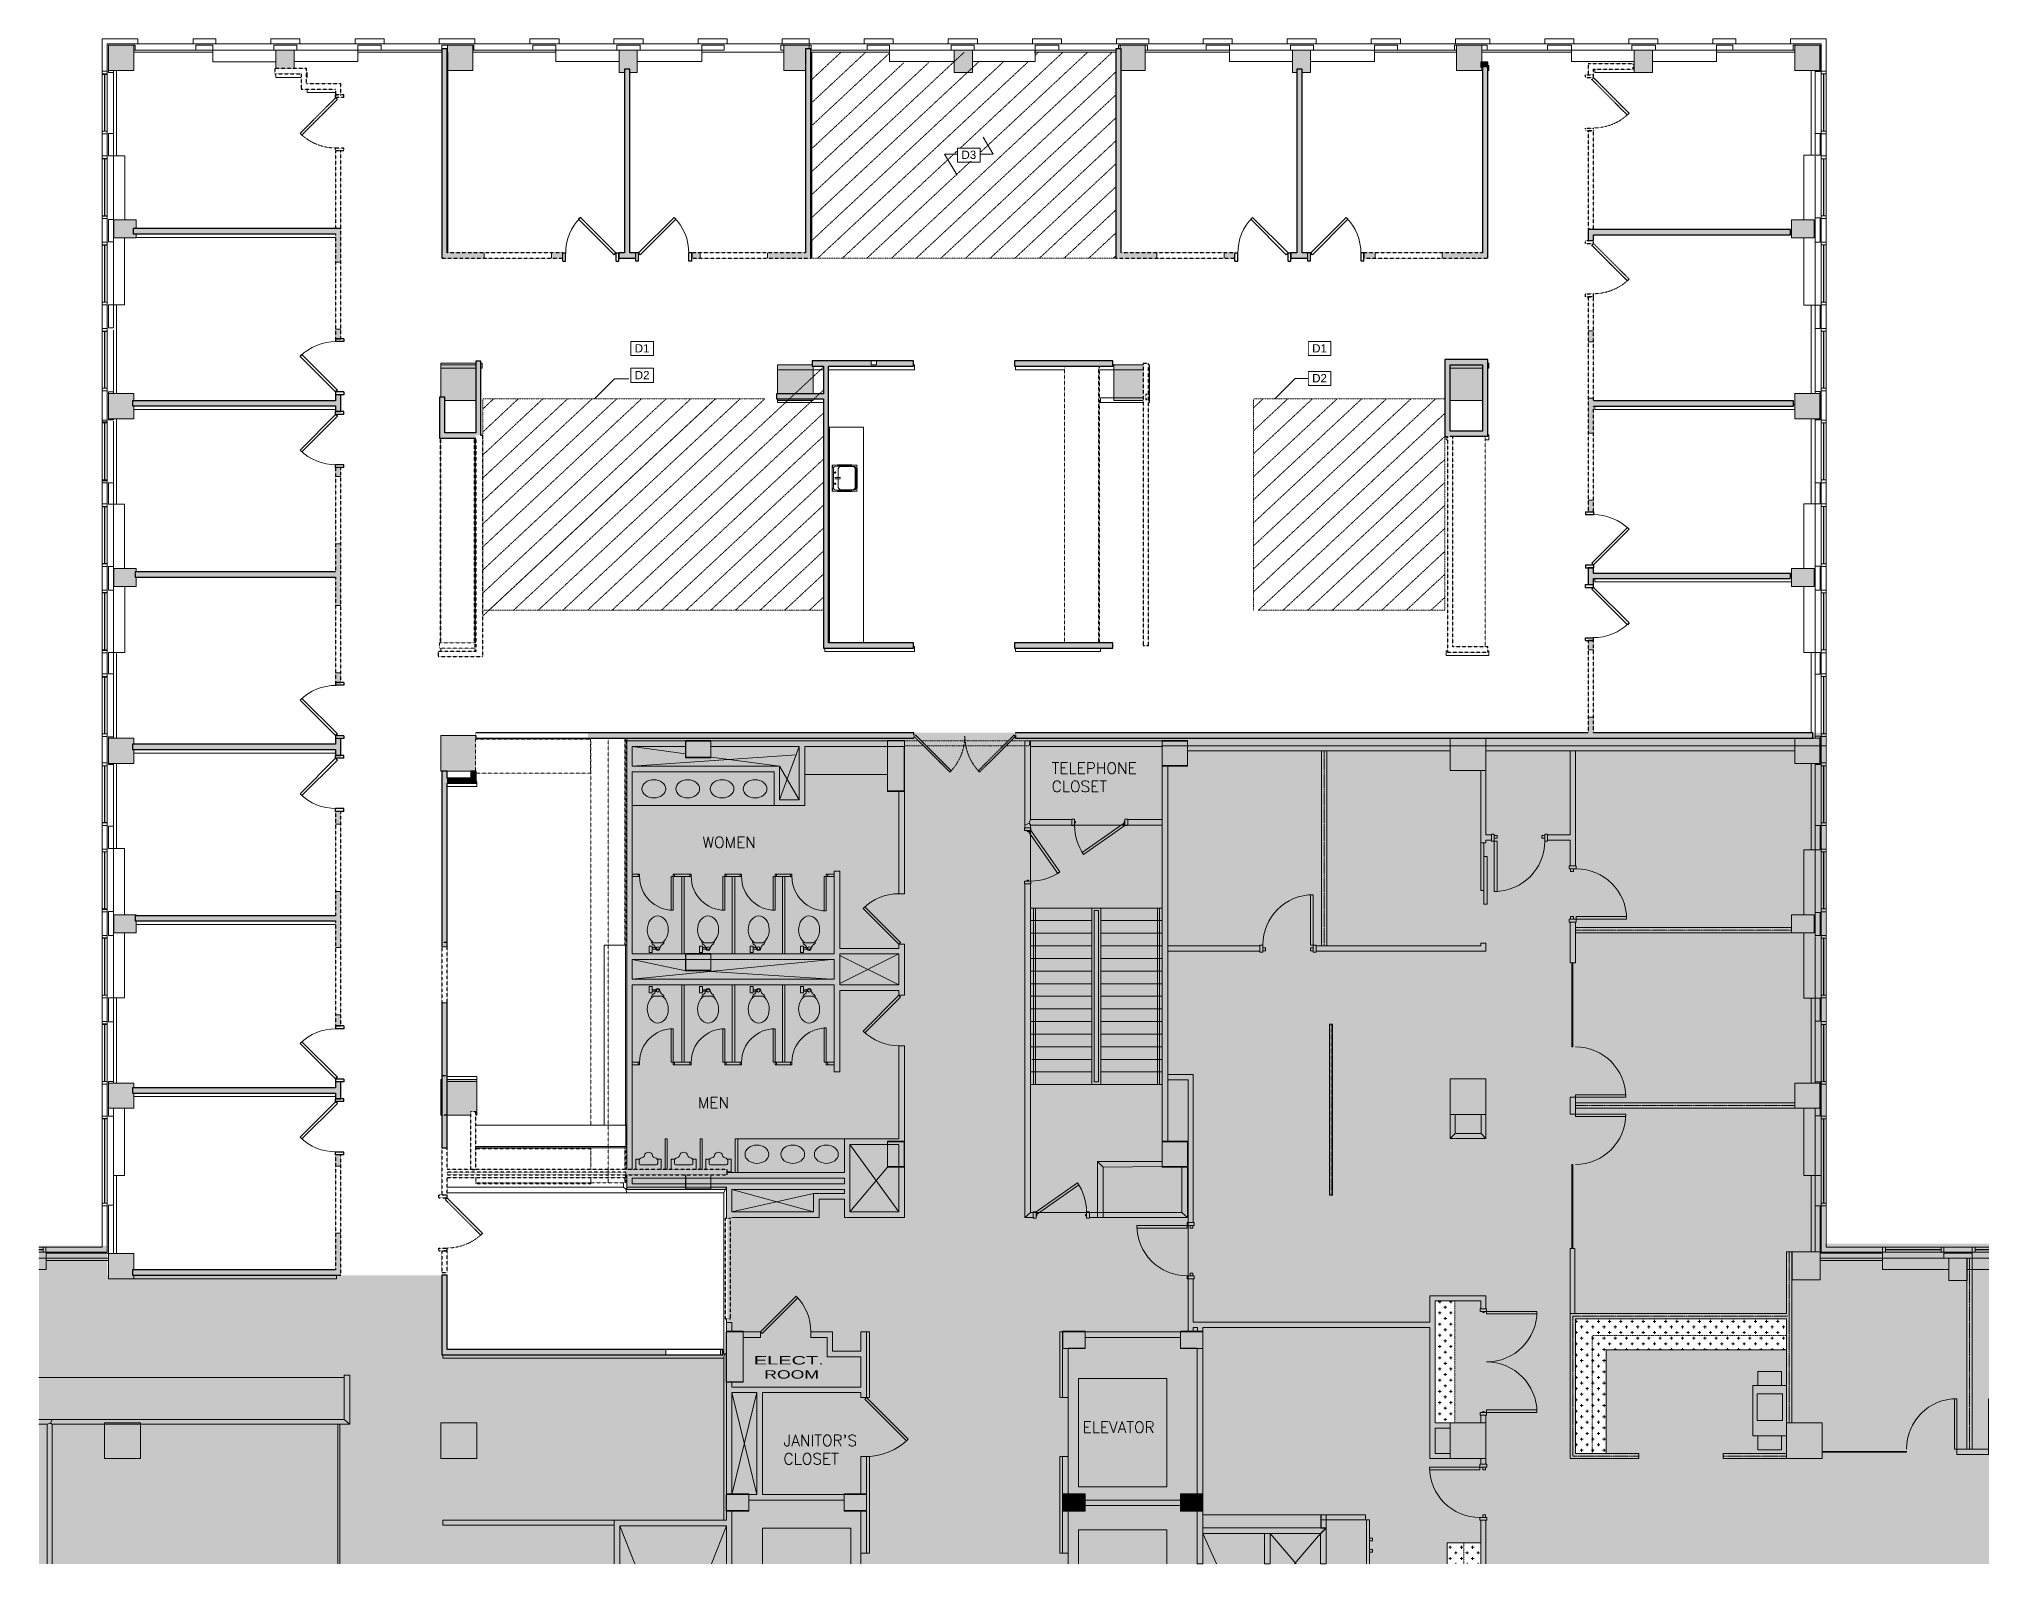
# Model space of a CAD drawing. Header units: inches. Extents: x 628 to 2872, y -380 to 1753.
# Drawn here: x 1481 to 2872, y 665 to 1753 of the extents above; entities that cross this region are included whole.
import ezdxf

# ---------------------------------------------------------------- set-up
doc = ezdxf.new("R2010")
doc.units = ezdxf.units.IN
doc.header["$MEASUREMENT"] = 0
for name, pattern in [('Dash 1_16_', [0.125, 0.0625, -0.0625]), ('Dash 1_32_', [0.0625, 0.03125, -0.03125]), ('Demolished', [0.1875, 0.125, -0.0625]), ('Hidden 1_8_', [0.1875, 0.125, -0.0625]), ('IMPORT-4694_52_AR$0$FENCELINE2 _2_', [1.16, 0.2, -0.08, 0, -0.08, 0.8, 0]), ('IMPORT-4694_52_AR$0$HIDDEN2 _2_', [0.15, 0.1, -0.05]), ('IMPORT-4694_52_AR$0$HIDDEN4', [0.09375, 0.0625, -0.03125]), ('IMPORT-PHANTOM4 _3_', [0.5, 0.25, -0.05, 0.05, -0.05, 0.05, -0.05])]:
    doc.linetypes.add(name, pattern=pattern)
for name, color, linetype, lineweight in [('4694_52_AR$0$A-Door-Neww', 7, 'Continuous', 9), ('4694_52_AR$0$A-Flor-Appl', 7, 'Continuous', 9), ('4694_52_AR$0$A-Flor-Case-Neww', 7, 'Continuous', 9), ('4694_52_AR$0$A-Flor-Case-Patt', 7, 'Continuous', 9), ('4694_52_AR$0$A-Flor-Eqpm', 7, 'Continuous', 9), ('4694_52_AR$0$A-Glaz-Neww', 7, 'Continuous', 9), ('4694_52_AR$0$A-Wall-Demo', 7, 'IMPORT-4694_52_AR$0$HIDDEN4', 9), ('4694_52_AR$0$A-Wall-Exst', 7, 'Continuous', 9), ('4694_52_AR$0$A-Wall-Neww', 7, 'Continuous', 9), ('4694_52_AR$0$A-Wall-Patt', 7, 'Continuous', 9), ('4694_52_BB$0$__9', 7, 'Continuous', 9), ('4694_52_BB$0$A-Door-Exst', 7, 'Continuous', 9), ('4694_52_BB$0$A-Wall-Exst', 7, 'Continuous', 9), ('4694_52_BB$0$A-Wall-Patt', 7, 'Continuous', 9), ('4694_52_BB$0$BHT', 7, 'Continuous', 9), ('4694_52_BB$0$BPT', 7, 'Continuous', 9), ('4694_52_BB$0$BTX', 7, 'Continuous', 9), ('4694_52_BB$0$T-DRWG-BLCK__1', 7, 'Continuous', 9), ('9t floor LINKED_dwg', 8, 'Continuous', 9), ('A-ANNO-KEYN', 231, 'Continuous', 9), ('A-DETL', 90, 'Continuous', 9), ('A-DETL-GENF', 92, 'Continuous', 9), ('A-DETL-HDLN', 90, 'Hidden 1_8_', 9), ('A-DOOR', 31, 'Demolished', 9), ('A-DOOR-FRAM', 31, 'Demolished', 30), ('A-Flor-Case-Exst', 7, 'Continuous', 9), ('A-Glaz-Exst', 7, 'Continuous', 9), ('A-Hatch', 7, 'Continuous', 9), ('A-WALL', 113, 'Demolished', 30), ('A-Wall-Exst', 7, 'Continuous', 9), ('A-Wall-Neww', 7, 'Continuous', 9), ('A-WALL-PATT', 111, 'Continuous', 18), ('I-WALL', 2, 'Continuous', 18), ('P-SANR-FIXT', 6, 'Continuous', 18), ('Q-CASE', 31, 'Demolished', 9)]:
    doc.layers.add(name, color=color, linetype=linetype, lineweight=lineweight)
doc.styles.add('Arial', font='arial.ttf', dxfattribs={"width": 1.7, "height": 6})
doc.styles.add('Arial_1', font='arial.ttf', dxfattribs={"width": 1.5, "height": 6})
doc.styles.add('Arial_2', font='arial.ttf', dxfattribs={"height": 5.901198})
doc.styles.add('romans', font='romans__.ttf', dxfattribs={"height": 8})

# ---------------------------------------------------------------- blocks, each defined once
blk = doc.blocks.new('9t floor LINKED_dwg_4694_52_AR$0$A$C405A1647-4997612-FIRST FLOOR DEMOLITION')
at = {"layer": '4694_52_AR$0$A-Flor-Appl'}
for p, q in [((36, 2.2), (4.6, 2.2)), ((36, 0), (4.6, 0))]:
    blk.add_line(p, q, dxfattribs=at)
at = {"layer": '4694_52_AR$0$A-Flor-Appl', "flags": 128}
for points in [[(4.6, 31), (36, 31), (36, 2.2)], [(4.6, 2.2), (36, 2.2), (36, 0)]]:
    blk.add_lwpolyline(points, dxfattribs=at)
for points in [[(13, 0), (13, -2), (15, -2), (15, 0)], [(23, 0), (23, -2), (21, -2), (21, 0)]]:
    blk.add_lwpolyline(points, close=True, dxfattribs=at)
blk = doc.blocks.new('9t floor LINKED_dwg_4694_52_BB$0$UNIT0-4997658-FIRST FLOOR DEMOLITION')
at = {"layer": '4694_52_BB$0$T-DRWG-BLCK__1', "flags": 128}
blk.add_lwpolyline([(1647.75, 870), (1667.75, 870), (1667.75, 890), (1647.75, 890)], close=True, dxfattribs=at)
blk = doc.blocks.new('9t floor LINKED_dwg_4694_52_BB$0$UNIT0-4997736-FIRST FLOOR DEMOLITION')
at = {"layer": '4694_52_BB$0$T-DRWG-BLCK__1', "flags": 128}
blk.add_lwpolyline([(1127.25, 705), (1143.25, 705), (1143.25, 717), (1127.25, 717)], close=True, dxfattribs=at)
blk = doc.blocks.new('9t floor LINKED_dwg_4694_52_BB$0$UNIT0-4997737-FIRST FLOOR DEMOLITION')
at = {"layer": '4694_52_BB$0$T-DRWG-BLCK__1', "flags": 128}
blk.add_lwpolyline([(1211.25, 705), (1227.25, 705), (1227.25, 717), (1211.25, 717)], close=True, dxfattribs=at)
blk = doc.blocks.new('9t floor LINKED_dwg_4694_52_BB$0$UNIT0-4997738-FIRST FLOOR DEMOLITION')
at = {"layer": '4694_52_BB$0$T-DRWG-BLCK__1', "flags": 128}
blk.add_lwpolyline([(1127.25, 821.00004), (1143.25, 821.00004), (1143.25, 833.00004), (1127.25, 833.00004)], close=True, dxfattribs=at)
blk = doc.blocks.new('9t floor LINKED_dwg_4694_52_BB$0$UNIT0-4997739-FIRST FLOOR DEMOLITION')
at = {"layer": '4694_52_BB$0$T-DRWG-BLCK__1', "flags": 128}
blk.add_lwpolyline([(1211.25, 821.00004), (1227.25, 821.00004), (1227.25, 833.00004), (1211.25, 833.00004)], close=True, dxfattribs=at)
blk = doc.blocks.new('9t floor LINKED_dwg_4694_52_BB$0$UNIT0-4997740-FIRST FLOOR DEMOLITION')
at = {"layer": '4694_52_BB$0$T-DRWG-BLCK__1', "flags": 128}
blk.add_lwpolyline([(1198.24992, 950.56188), (1216.24992, 950.56188), (1216.24992, 968.56238), (1198.24992, 968.56238)], close=True, dxfattribs=at)
blk = doc.blocks.new('9t floor LINKED_dwg_4694_52_BB$0$UNIT0-4997741-FIRST FLOOR DEMOLITION')
at = {"layer": '4694_52_BB$0$T-DRWG-BLCK__1', "flags": 128}
blk.add_lwpolyline([(1002.2502, 1218.56244), (1014.2502, 1218.56244), (1014.2502, 1250.56194), (1002.2502, 1250.56194)], close=True, dxfattribs=at)
blk = doc.blocks.new('9t floor LINKED_dwg_4694_52_BB$0$UNIT0-4997742-FIRST FLOOR DEMOLITION')
at = {"layer": '4694_52_BB$0$T-DRWG-BLCK__1', "flags": 128}
blk.add_lwpolyline([(858.2502, 1242.56244), (876.2502, 1242.56244), (876.2502, 1254.56244), (858.2502, 1254.56244)], close=True, dxfattribs=at)
blk = doc.blocks.new('9t floor LINKED_dwg_4694_52_BB$0$UNIT0-4997743-FIRST FLOOR DEMOLITION')
at = {"layer": '4694_52_BB$0$T-DRWG-BLCK__1', "flags": 128}
blk.add_lwpolyline([(858.2502, 1090.5624), (876.2502, 1090.5624), (876.2502, 1102.5624), (858.2502, 1102.5624)], close=True, dxfattribs=at)
blk = doc.blocks.new('9t floor LINKED_dwg_4694_52_BB$0$UNIT0-4997744-FIRST FLOOR DEMOLITION')
at = {"layer": '4694_52_BB$0$T-DRWG-BLCK__1'}
blk.add_line((858.2502, 945.108755), (858.2502, 934.56204), dxfattribs=at)
at = {"layer": '4694_52_BB$0$T-DRWG-BLCK__1', "flags": 128}
blk.add_lwpolyline([(858.2502, 934.56204), (876.2502, 934.56204), (876.2502, 945.108755)], dxfattribs=at)
blk = doc.blocks.new('9t floor LINKED_dwg_4694_52_BB$0$UNIT0-4997745-FIRST FLOOR DEMOLITION')
at = {"layer": '4694_52_BB$0$T-DRWG-BLCK__1', "flags": 128}
blk.add_lwpolyline([(1002.2502, 950.56236), (1014.2502, 950.56236), (1014.2502, 968.56236), (1002.2502, 968.56236)], close=True, dxfattribs=at)
blk = doc.blocks.new('9t floor LINKED_dwg_4694_52_BB$0$UNIT0-4997746-FIRST FLOOR DEMOLITION')
at = {"layer": '4694_52_BB$0$T-DRWG-BLCK__1', "flags": 128}
blk.add_lwpolyline([(887.25024, 797.00004), (899.25024, 797.00004), (899.25024, 833.00004), (887.25024, 833.00004)], close=True, dxfattribs=at)
blk = doc.blocks.new('9t floor LINKED_dwg_4694_52_BB$0$UNIT0-4997747-FIRST FLOOR DEMOLITION')
at = {"layer": '4694_52_BB$0$T-DRWG-BLCK__1', "flags": 128}
blk.add_lwpolyline([(887.25024, 705), (903.25024, 705), (903.25024, 717), (887.25024, 717)], close=True, dxfattribs=at)
blk = doc.blocks.new('9t floor LINKED_dwg_4694_52_BB$0$UNIT0-4997748-FIRST FLOOR DEMOLITION')
at = {"layer": '4694_52_BB$0$T-DRWG-BLCK__1', "flags": 128}
blk.add_lwpolyline([(971.25024, 705), (987.25024, 705), (987.25024, 717), (971.25024, 717)], close=True, dxfattribs=at)
blk = doc.blocks.new('9t floor LINKED_dwg_4694_52_BB$0$UNIT0-4997749-FIRST FLOOR DEMOLITION')
at = {"layer": '4694_52_BB$0$T-DRWG-BLCK__1', "flags": 128}
blk.add_lwpolyline([(1198.24992, 1236.56244), (1216.24992, 1236.56244), (1216.24992, 1254.56244), (1198.24992, 1254.56244)], close=True, dxfattribs=at)
blk = doc.blocks.new('9t floor LINKED_dwg_4694_52_BB$0$3REG1-4997750-FIRST FLOOR DEMOLITION')
at = {"layer": '4694_52_BB$0$__9'}
for p, q in [((945.4164, 1076.98032), (942.35388, 1076.98032)), ((945.4164, 1075.98036), (942.35388, 1075.98036))]:
    blk.add_line(p, q, dxfattribs=at)
at = {"layer": '4694_52_BB$0$__9', "flags": 128}
blk.add_lwpolyline([(943.30308, 1072.45608), (942.2736, 1071.71556), (941.12208, 1070.49684), (940.17096, 1069.00188), (939.45684, 1067.28828), (939.0072, 1065.42192), (938.83932, 1063.47432), (938.95956, 1061.5206), (939.36336, 1059.63564), (940.03524, 1057.89192), (940.94928, 1056.35652), (942.07056, 1055.08836), (943.35564, 1054.13628), (944.75556, 1053.53676), (946.2162, 1053.31284), (947.68152, 1053.47316), (949.09524, 1054.0116), (950.403, 1054.9074), (951.55452, 1056.12624), (952.50564, 1057.6212), (953.21976, 1059.3348), (953.6694, 1061.20116), (953.83728, 1063.14864), (953.71704, 1065.10248), (953.31324, 1066.98744), (952.64136, 1068.73104), (951.7272, 1070.26644), (950.60604, 1071.5346), (949.32084, 1072.4868), (950.60604, 1071.5346), (951.7272, 1070.26644), (952.64136, 1068.73104), (953.31324, 1066.98744), (953.71704, 1065.10248), (953.83728, 1063.14864), (953.6694, 1061.20116), (953.21976, 1059.3348), (952.50564, 1057.6212), (951.55452, 1056.12624), (950.403, 1054.9074), (949.09524, 1054.0116), (947.68152, 1053.47316), (946.2162, 1053.31284), (944.75556, 1053.53676), (943.35564, 1054.13628), (942.07056, 1055.08836), (940.94928, 1056.35652), (940.03524, 1057.89192), (939.36336, 1059.63564), (938.95956, 1061.5206), (938.83932, 1063.47432), (939.0072, 1065.42192), (939.45684, 1067.28828), (940.17096, 1069.00188), (941.12208, 1070.49684), (942.2736, 1071.71556), (943.30308, 1072.45608), (949.32084, 1072.4868)], dxfattribs=at)
blk.add_lwpolyline([(942.30696, 1079.44428), (940.30704, 1079.44428), (940.30704, 1074.94428), (942.30696, 1074.94428)], close=True, dxfattribs=at)
at = {"layer": '4694_52_BB$0$__9'}
blk.add_circle((946.30704, 1076.44428), 0.99996, dxfattribs=at)
for centre, radius, start, end in [((944.06544, 1072.00392), 2.13852, 124.67278587, 192.65121205), ((941.307, 1076.9442), 3.53556, 295.85538065, 351.86934761), ((946.30704, 1076.45496), 1.5, 359.58747752, 180.41252248), ((951.30696, 1076.9442), 3.53556, 188.13065239, 244.14461935), ((948.54852, 1072.00392), 2.13852, 347.34878795, 55.32721413)]:
    blk.add_arc(centre, radius, start, end, dxfattribs=at)
blk = doc.blocks.new('9t floor LINKED_dwg_4694_52_BB$0$3REG1-4997751-FIRST FLOOR DEMOLITION')
at = {"layer": '4694_52_BB$0$__9'}
for p, q in [((909.44772, 1076.98032), (906.3852, 1076.98032)), ((909.44772, 1075.98036), (906.3852, 1075.98036))]:
    blk.add_line(p, q, dxfattribs=at)
at = {"layer": '4694_52_BB$0$__9', "flags": 128}
blk.add_lwpolyline([(907.3344, 1072.45608), (906.30492, 1071.71556), (905.1534, 1070.49684), (904.20228, 1069.00188), (903.48816, 1067.28828), (903.03852, 1065.42192), (902.87064, 1063.47432), (902.99088, 1061.5206), (903.39468, 1059.63564), (904.06656, 1057.89192), (904.9806, 1056.35652), (906.10188, 1055.08836), (907.38696, 1054.13628), (908.78688, 1053.53676), (910.24752, 1053.31284), (911.71284, 1053.47316), (913.12656, 1054.0116), (914.43432, 1054.9074), (915.58584, 1056.12624), (916.53696, 1057.6212), (917.25108, 1059.3348), (917.70072, 1061.20116), (917.8686, 1063.14864), (917.74836, 1065.10248), (917.34456, 1066.98744), (916.67268, 1068.73104), (915.75852, 1070.26644), (914.63736, 1071.5346), (913.35216, 1072.4868), (914.63736, 1071.5346), (915.75852, 1070.26644), (916.67268, 1068.73104), (917.34456, 1066.98744), (917.74836, 1065.10248), (917.8686, 1063.14864), (917.70072, 1061.20116), (917.25108, 1059.3348), (916.53696, 1057.6212), (915.58584, 1056.12624), (914.43432, 1054.9074), (913.12656, 1054.0116), (911.71284, 1053.47316), (910.24752, 1053.31284), (908.78688, 1053.53676), (907.38696, 1054.13628), (906.10188, 1055.08836), (904.9806, 1056.35652), (904.06656, 1057.89192), (903.39468, 1059.63564), (902.99088, 1061.5206), (902.87064, 1063.47432), (903.03852, 1065.42192), (903.48816, 1067.28828), (904.20228, 1069.00188), (905.1534, 1070.49684), (906.30492, 1071.71556), (907.3344, 1072.45608), (913.35216, 1072.4868)], dxfattribs=at)
blk.add_lwpolyline([(906.33828, 1079.44428), (904.33836, 1079.44428), (904.33836, 1074.94428), (906.33828, 1074.94428)], close=True, dxfattribs=at)
at = {"layer": '4694_52_BB$0$__9'}
blk.add_circle((910.33836, 1076.44428), 0.99996, dxfattribs=at)
for centre, radius, start, end in [((908.09676, 1072.00392), 2.13852, 124.67278587, 192.65121205), ((905.33832, 1076.9442), 3.53556, 295.85538065, 351.86934761), ((910.33836, 1076.45496), 1.5, 359.58747752, 180.41252248), ((915.33828, 1076.9442), 3.53556, 188.13065239, 244.14461935), ((912.57984, 1072.00392), 2.13852, 347.34878795, 55.32721413)]:
    blk.add_arc(centre, radius, start, end, dxfattribs=at)
blk = doc.blocks.new('9t floor LINKED_dwg_4694_52_BB$0$3REG1-4997752-FIRST FLOOR DEMOLITION')
at = {"layer": '4694_52_BB$0$__9'}
for p, q in [((873.33828, 1076.98032), (870.27576, 1076.98032)), ((873.33828, 1075.98036), (870.27576, 1075.98036))]:
    blk.add_line(p, q, dxfattribs=at)
at = {"layer": '4694_52_BB$0$__9', "flags": 128}
blk.add_lwpolyline([(871.22496, 1072.45608), (870.19548, 1071.71556), (869.04396, 1070.49684), (868.09284, 1069.00188), (867.37872, 1067.28828), (866.92908, 1065.42192), (866.7612, 1063.47432), (866.88144, 1061.5206), (867.28524, 1059.63564), (867.95712, 1057.89192), (868.87116, 1056.35652), (869.99244, 1055.08836), (871.27752, 1054.13628), (872.67744, 1053.53676), (874.13808, 1053.31284), (875.6034, 1053.47316), (877.01712, 1054.0116), (878.32488, 1054.9074), (879.4764, 1056.12624), (880.42752, 1057.6212), (881.14164, 1059.3348), (881.59128, 1061.20116), (881.75916, 1063.14864), (881.63892, 1065.10248), (881.23512, 1066.98744), (880.56324, 1068.73104), (879.64908, 1070.26644), (878.52792, 1071.5346), (877.24272, 1072.4868), (878.52792, 1071.5346), (879.64908, 1070.26644), (880.56324, 1068.73104), (881.23512, 1066.98744), (881.63892, 1065.10248), (881.75916, 1063.14864), (881.59128, 1061.20116), (881.14164, 1059.3348), (880.42752, 1057.6212), (879.4764, 1056.12624), (878.32488, 1054.9074), (877.01712, 1054.0116), (875.6034, 1053.47316), (874.13808, 1053.31284), (872.67744, 1053.53676), (871.27752, 1054.13628), (869.99244, 1055.08836), (868.87116, 1056.35652), (867.95712, 1057.89192), (867.28524, 1059.63564), (866.88144, 1061.5206), (866.7612, 1063.47432), (866.92908, 1065.42192), (867.37872, 1067.28828), (868.09284, 1069.00188), (869.04396, 1070.49684), (870.19548, 1071.71556), (871.22496, 1072.45608), (877.24272, 1072.4868)], dxfattribs=at)
blk.add_lwpolyline([(870.22884, 1079.44428), (868.22892, 1079.44428), (868.22892, 1074.94428), (870.22884, 1074.94428)], close=True, dxfattribs=at)
at = {"layer": '4694_52_BB$0$__9'}
blk.add_circle((874.22892, 1076.44428), 0.99996, dxfattribs=at)
for centre, radius, start, end in [((871.98732, 1072.00392), 2.13852, 124.67278587, 192.65121205), ((869.22888, 1076.9442), 3.53556, 295.85538065, 351.86934761), ((874.22892, 1076.45496), 1.5, 359.58747752, 180.41252248), ((879.22884, 1076.9442), 3.53556, 188.13065239, 244.14461935), ((876.4704, 1072.00392), 2.13852, 347.34878795, 55.32721413)]:
    blk.add_arc(centre, radius, start, end, dxfattribs=at)
blk = doc.blocks.new('9t floor LINKED_dwg_4694_52_BB$0$3REG1-4997753-FIRST FLOOR DEMOLITION')
at = {"layer": '4694_52_BB$0$__9'}
for p, q in [((837.44772, 1076.98032), (834.3852, 1076.98032)), ((837.44772, 1075.98036), (834.3852, 1075.98036))]:
    blk.add_line(p, q, dxfattribs=at)
at = {"layer": '4694_52_BB$0$__9', "flags": 128}
blk.add_lwpolyline([(835.3344, 1072.45608), (834.30492, 1071.71556), (833.1534, 1070.49684), (832.20228, 1069.00188), (831.48816, 1067.28828), (831.03852, 1065.42192), (830.87064, 1063.47432), (830.99088, 1061.5206), (831.39468, 1059.63564), (832.06656, 1057.89192), (832.9806, 1056.35652), (834.10188, 1055.08836), (835.38696, 1054.13628), (836.78688, 1053.53676), (838.24752, 1053.31284), (839.71284, 1053.47316), (841.12656, 1054.0116), (842.43432, 1054.9074), (843.58584, 1056.12624), (844.53696, 1057.6212), (845.25108, 1059.3348), (845.70072, 1061.20116), (845.8686, 1063.14864), (845.74836, 1065.10248), (845.34456, 1066.98744), (844.67268, 1068.73104), (843.75852, 1070.26644), (842.63736, 1071.5346), (841.35216, 1072.4868), (842.63736, 1071.5346), (843.75852, 1070.26644), (844.67268, 1068.73104), (845.34456, 1066.98744), (845.74836, 1065.10248), (845.8686, 1063.14864), (845.70072, 1061.20116), (845.25108, 1059.3348), (844.53696, 1057.6212), (843.58584, 1056.12624), (842.43432, 1054.9074), (841.12656, 1054.0116), (839.71284, 1053.47316), (838.24752, 1053.31284), (836.78688, 1053.53676), (835.38696, 1054.13628), (834.10188, 1055.08836), (832.9806, 1056.35652), (832.06656, 1057.89192), (831.39468, 1059.63564), (830.99088, 1061.5206), (830.87064, 1063.47432), (831.03852, 1065.42192), (831.48816, 1067.28828), (832.20228, 1069.00188), (833.1534, 1070.49684), (834.30492, 1071.71556), (835.3344, 1072.45608), (841.35216, 1072.4868)], dxfattribs=at)
blk.add_lwpolyline([(834.33828, 1079.44428), (832.33836, 1079.44428), (832.33836, 1074.94428), (834.33828, 1074.94428)], close=True, dxfattribs=at)
at = {"layer": '4694_52_BB$0$__9'}
blk.add_circle((838.33836, 1076.44428), 0.99996, dxfattribs=at)
for centre, radius, start, end in [((836.09676, 1072.00392), 2.13852, 124.67278587, 192.65121205), ((833.33832, 1076.9442), 3.53556, 295.85538065, 351.86934761), ((838.33836, 1076.45496), 1.5, 359.58747752, 180.41252248), ((843.33828, 1076.9442), 3.53556, 188.13065239, 244.14461935), ((840.57984, 1072.00392), 2.13852, 347.34878795, 55.32721413)]:
    blk.add_arc(centre, radius, start, end, dxfattribs=at)
blk = doc.blocks.new('9t floor LINKED_dwg_4694_52_BB$0$721X19BI-4997754-FIRST FLOOR DEMOLITION')
at = {"layer": '4694_52_BB$0$__9', "flags": 128}
blk.add_lwpolyline([(950.1252, 959.71524), (950.28852, 960.9834), (950.77224, 962.20272), (951.55776, 963.32652), (952.61484, 964.31148), (953.90292, 965.1198), (955.37244, 965.72052), (956.967, 966.09036), (958.62528, 966.21528), (960.28356, 966.09036), (961.878, 965.72052), (963.34764, 965.1198), (964.6356, 964.31148), (965.69268, 963.32652), (966.4782, 962.20272), (966.96192, 960.9834), (967.12524, 959.71524), (966.96192, 958.4472), (966.4782, 957.22788), (965.69268, 956.10408), (964.6356, 955.11912), (963.34764, 954.31068), (961.878, 953.71008), (960.28356, 953.34012), (958.62528, 953.21532), (956.967, 953.34012), (955.37244, 953.71008), (953.90292, 954.31068), (952.61484, 955.11912), (951.55776, 956.10408), (950.77224, 957.22788), (950.28852, 958.4472), (950.1252, 959.71524), (950.28852, 958.4472), (950.77224, 957.22788), (951.55776, 956.10408), (952.61484, 955.11912), (953.90292, 954.31068), (955.37244, 953.71008), (956.967, 953.34012), (958.62528, 953.21532), (960.28356, 953.34012), (961.878, 953.71008), (963.34764, 954.31068), (964.6356, 955.11912), (965.69268, 956.10408), (966.4782, 957.22788), (966.96192, 958.4472), (967.12524, 959.71524), (966.96192, 960.9834), (966.4782, 962.20272), (965.69268, 963.32652), (964.6356, 964.31148), (963.34764, 965.1198), (961.878, 965.72052), (960.28356, 966.09036), (958.62528, 966.21528), (956.967, 966.09036), (955.37244, 965.72052), (953.90292, 965.1198), (952.61484, 964.31148), (951.55776, 963.32652), (950.77224, 962.20272), (950.28852, 960.9834)], close=True, dxfattribs=at)
blk = doc.blocks.new('9t floor LINKED_dwg_4694_52_BB$0$721X19BI-4997755-FIRST FLOOR DEMOLITION')
at = {"layer": '4694_52_BB$0$__9', "flags": 128}
blk.add_lwpolyline([(926.1252, 959.71524), (926.28852, 960.9834), (926.77224, 962.20272), (927.55776, 963.32652), (928.61484, 964.31148), (929.90292, 965.1198), (931.37244, 965.72052), (932.967, 966.09036), (934.62528, 966.21528), (936.28356, 966.09036), (937.878, 965.72052), (939.34764, 965.1198), (940.6356, 964.31148), (941.69268, 963.32652), (942.4782, 962.20272), (942.96192, 960.9834), (943.12524, 959.71524), (942.96192, 958.4472), (942.4782, 957.22788), (941.69268, 956.10408), (940.6356, 955.11912), (939.34764, 954.31068), (937.878, 953.71008), (936.28356, 953.34012), (934.62528, 953.21532), (932.967, 953.34012), (931.37244, 953.71008), (929.90292, 954.31068), (928.61484, 955.11912), (927.55776, 956.10408), (926.77224, 957.22788), (926.28852, 958.4472), (926.1252, 959.71524), (926.28852, 958.4472), (926.77224, 957.22788), (927.55776, 956.10408), (928.61484, 955.11912), (929.90292, 954.31068), (931.37244, 953.71008), (932.967, 953.34012), (934.62528, 953.21532), (936.28356, 953.34012), (937.878, 953.71008), (939.34764, 954.31068), (940.6356, 955.11912), (941.69268, 956.10408), (942.4782, 957.22788), (942.96192, 958.4472), (943.12524, 959.71524), (942.96192, 960.9834), (942.4782, 962.20272), (941.69268, 963.32652), (940.6356, 964.31148), (939.34764, 965.1198), (937.878, 965.72052), (936.28356, 966.09036), (934.62528, 966.21528), (932.967, 966.09036), (931.37244, 965.72052), (929.90292, 965.1198), (928.61484, 964.31148), (927.55776, 963.32652), (926.77224, 962.20272), (926.28852, 960.9834)], close=True, dxfattribs=at)
blk = doc.blocks.new('9t floor LINKED_dwg_4694_52_BB$0$721X19BI-4997756-FIRST FLOOR DEMOLITION')
at = {"layer": '4694_52_BB$0$__9', "flags": 128}
blk.add_lwpolyline([(900.6252, 959.71524), (900.78852, 960.9834), (901.27224, 962.20272), (902.05776, 963.32652), (903.11484, 964.31148), (904.40292, 965.1198), (905.87244, 965.72052), (907.467, 966.09036), (909.12528, 966.21528), (910.78356, 966.09036), (912.378, 965.72052), (913.84764, 965.1198), (915.1356, 964.31148), (916.19268, 963.32652), (916.9782, 962.20272), (917.46192, 960.9834), (917.62524, 959.71524), (917.46192, 958.4472), (916.9782, 957.22788), (916.19268, 956.10408), (915.1356, 955.11912), (913.84764, 954.31068), (912.378, 953.71008), (910.78356, 953.34012), (909.12528, 953.21532), (907.467, 953.34012), (905.87244, 953.71008), (904.40292, 954.31068), (903.11484, 955.11912), (902.05776, 956.10408), (901.27224, 957.22788), (900.78852, 958.4472), (900.6252, 959.71524), (900.78852, 958.4472), (901.27224, 957.22788), (902.05776, 956.10408), (903.11484, 955.11912), (904.40292, 954.31068), (905.87244, 953.71008), (907.467, 953.34012), (909.12528, 953.21532), (910.78356, 953.34012), (912.378, 953.71008), (913.84764, 954.31068), (915.1356, 955.11912), (916.19268, 956.10408), (916.9782, 957.22788), (917.46192, 958.4472), (917.62524, 959.71524), (917.46192, 960.9834), (916.9782, 962.20272), (916.19268, 963.32652), (915.1356, 964.31148), (913.84764, 965.1198), (912.378, 965.72052), (910.78356, 966.09036), (909.12528, 966.21528), (907.467, 966.09036), (905.87244, 965.72052), (904.40292, 965.1198), (903.11484, 964.31148), (902.05776, 963.32652), (901.27224, 962.20272), (900.78852, 960.9834)], close=True, dxfattribs=at)
blk = doc.blocks.new('9t floor LINKED_dwg_4694_52_BB$0$8WAS2-4997757-FIRST FLOOR DEMOLITION')
at = {"layer": '4694_52_BB$0$__9', "flags": 128}
for points in [[(825.12024, 955.21524), (825.12024, 953.21532), (825.12024, 956.21532), (822.72792, 956.21532), (822.72792, 948.858755)], [(840.72792, 948.858755), (840.72792, 956.21532), (838.30524, 956.21532), (838.30524, 953.21532), (838.30524, 955.21524)]]:
    blk.add_lwpolyline(points, dxfattribs=at)
blk.add_lwpolyline([(826.1202, 952.21524), (837.30528, 952.21524)], close=True, dxfattribs=at)
at = {"layer": '4694_52_BB$0$__9'}
for centre, radius, start, end in [((831.72792, 958.21524), 3, 10.504914637, 169.844386577), ((823.72788, 955.21524), 0.99996, 90, 180), ((826.1202, 953.21532), 0.99996, 180, 270), ((826.1202, 953.21532), 0.99996, 180, 270), ((827.25204, 955.119), 2.13396, 100.779776337, 177.411921465), ((826.85292, 959.21532), 2.00004, 270, 347.564782299), ((836.60292, 959.21532), 2.00004, 194.627381997, 270), ((836.17344, 955.119), 2.13396, 2.588078535, 79.220223663), ((837.30528, 953.21532), 0.99996, 270, 0), ((837.30528, 953.21532), 0.99996, 270, 0)]:
    blk.add_arc(centre, radius, start, end, dxfattribs=at)
blk = doc.blocks.new('9t floor LINKED_dwg_4694_52_BB$0$8WAS2-4997758-FIRST FLOOR DEMOLITION')
at = {"layer": '4694_52_BB$0$__9', "flags": 128}
for points in [[(850.24524, 955.21524), (850.24524, 953.21532), (850.24524, 956.21532), (847.85292, 956.21532), (847.85292, 948.858755)], [(865.85292, 948.858755), (865.85292, 956.21532), (863.43024, 956.21532), (863.43024, 953.21532), (863.43024, 955.21524)]]:
    blk.add_lwpolyline(points, dxfattribs=at)
blk.add_lwpolyline([(851.2452, 952.21524), (862.43028, 952.21524)], close=True, dxfattribs=at)
at = {"layer": '4694_52_BB$0$__9'}
for centre, radius, start, end in [((856.85292, 958.21524), 3, 10.504914637, 169.844386577), ((848.85288, 955.21524), 0.99996, 90, 180), ((851.2452, 953.21532), 0.99996, 180, 270), ((851.2452, 953.21532), 0.99996, 180, 270), ((852.37704, 955.119), 2.13396, 100.779776337, 177.411921465), ((851.97792, 959.21532), 2.00004, 270, 347.564782299), ((861.72792, 959.21532), 2.00004, 194.627381997, 270), ((861.29844, 955.119), 2.13396, 2.588078535, 79.220223663), ((862.43028, 953.21532), 0.99996, 270, 0), ((862.43028, 953.21532), 0.99996, 270, 0)]:
    blk.add_arc(centre, radius, start, end, dxfattribs=at)
blk = doc.blocks.new('9t floor LINKED_dwg_4694_52_BB$0$8WAS2-4997759-FIRST FLOOR DEMOLITION')
at = {"layer": '4694_52_BB$0$__9', "flags": 128}
for points in [[(875.07336, 955.21524), (875.07336, 953.21532), (875.07336, 956.21532), (872.68104, 956.21532), (872.68104, 948.858755)], [(887.87492, 947.21532), (890.68104, 947.21532), (890.68104, 956.21532), (888.25836, 956.21532), (888.25836, 953.21532), (888.25836, 955.21524)]]:
    blk.add_lwpolyline(points, dxfattribs=at)
blk.add_lwpolyline([(876.07332, 952.21524), (887.2584, 952.21524)], close=True, dxfattribs=at)
at = {"layer": '4694_52_BB$0$__9'}
for centre, radius, start, end in [((881.68104, 958.21524), 3, 10.504914637, 169.844386577), ((873.681, 955.21524), 0.99996, 90, 180), ((876.07332, 953.21532), 0.99996, 180, 270), ((876.07332, 953.21532), 0.99996, 180, 270), ((877.20516, 955.119), 2.13396, 100.779776337, 177.411921465), ((876.80604, 959.21532), 2.00004, 270, 347.564782299), ((886.55604, 959.21532), 2.00004, 194.627381997, 270), ((886.12656, 955.119), 2.13396, 2.588078535, 79.220223663), ((887.2584, 953.21532), 0.99996, 270, 0), ((887.2584, 953.21532), 0.99996, 270, 0)]:
    blk.add_arc(centre, radius, start, end, dxfattribs=at)
blk = doc.blocks.new('9t floor LINKED_dwg_4694_52_BB$0$721X19BI-4997760-FIRST FLOOR DEMOLITION')
at = {"layer": '4694_52_BB$0$__9', "flags": 128}
blk.add_lwpolyline([(875.71224, 1220.4456), (875.87556, 1221.71376), (876.35928, 1222.93308), (877.1448, 1224.05688), (878.20188, 1225.04184), (879.48996, 1225.85016), (880.95948, 1226.45088), (882.55404, 1226.82072), (884.21232, 1226.94564), (885.8706, 1226.82072), (887.46504, 1226.45088), (888.93468, 1225.85016), (890.22264, 1225.04184), (891.27972, 1224.05688), (892.06524, 1222.93308), (892.54896, 1221.71376), (892.71228, 1220.4456), (892.54896, 1219.17756), (892.06524, 1217.95824), (891.27972, 1216.83444), (890.22264, 1215.84948), (888.93468, 1215.04104), (887.46504, 1214.44044), (885.8706, 1214.07048), (884.21232, 1213.94568), (882.55404, 1214.07048), (880.95948, 1214.44044), (879.48996, 1215.04104), (878.20188, 1215.84948), (877.1448, 1216.83444), (876.35928, 1217.95824), (875.87556, 1219.17756), (875.71224, 1220.4456), (875.87556, 1219.17756), (876.35928, 1217.95824), (877.1448, 1216.83444), (878.20188, 1215.84948), (879.48996, 1215.04104), (880.95948, 1214.44044), (882.55404, 1214.07048), (884.21232, 1213.94568), (885.8706, 1214.07048), (887.46504, 1214.44044), (888.93468, 1215.04104), (890.22264, 1215.84948), (891.27972, 1216.83444), (892.06524, 1217.95824), (892.54896, 1219.17756), (892.71228, 1220.4456), (892.54896, 1221.71376), (892.06524, 1222.93308), (891.27972, 1224.05688), (890.22264, 1225.04184), (888.93468, 1225.85016), (887.46504, 1226.45088), (885.8706, 1226.82072), (884.21232, 1226.94564), (882.55404, 1226.82072), (880.95948, 1226.45088), (879.48996, 1225.85016), (878.20188, 1225.04184), (877.1448, 1224.05688), (876.35928, 1222.93308), (875.87556, 1221.71376)], close=True, dxfattribs=at)
blk = doc.blocks.new('9t floor LINKED_dwg_4694_52_BB$0$721X19BI-4997761-FIRST FLOOR DEMOLITION')
at = {"layer": '4694_52_BB$0$__9', "flags": 128}
blk.add_lwpolyline([(851.21232, 1220.4456), (851.37564, 1221.71376), (851.85936, 1222.93308), (852.64488, 1224.05688), (853.70196, 1225.04184), (854.99004, 1225.85016), (856.45956, 1226.45088), (858.05412, 1226.82072), (859.7124, 1226.94564), (861.37068, 1226.82072), (862.96512, 1226.45088), (864.43476, 1225.85016), (865.72272, 1225.04184), (866.7798, 1224.05688), (867.56532, 1222.93308), (868.04904, 1221.71376), (868.21236, 1220.4456), (868.04904, 1219.17756), (867.56532, 1217.95824), (866.7798, 1216.83444), (865.72272, 1215.84948), (864.43476, 1215.04104), (862.96512, 1214.44044), (861.37068, 1214.07048), (859.7124, 1213.94568), (858.05412, 1214.07048), (856.45956, 1214.44044), (854.99004, 1215.04104), (853.70196, 1215.84948), (852.64488, 1216.83444), (851.85936, 1217.95824), (851.37564, 1219.17756), (851.21232, 1220.4456), (851.37564, 1219.17756), (851.85936, 1217.95824), (852.64488, 1216.83444), (853.70196, 1215.84948), (854.99004, 1215.04104), (856.45956, 1214.44044), (858.05412, 1214.07048), (859.7124, 1213.94568), (861.37068, 1214.07048), (862.96512, 1214.44044), (864.43476, 1215.04104), (865.72272, 1215.84948), (866.7798, 1216.83444), (867.56532, 1217.95824), (868.04904, 1219.17756), (868.21236, 1220.4456), (868.04904, 1221.71376), (867.56532, 1222.93308), (866.7798, 1224.05688), (865.72272, 1225.04184), (864.43476, 1225.85016), (862.96512, 1226.45088), (861.37068, 1226.82072), (859.7124, 1226.94564), (858.05412, 1226.82072), (856.45956, 1226.45088), (854.99004, 1225.85016), (853.70196, 1225.04184), (852.64488, 1224.05688), (851.85936, 1222.93308), (851.37564, 1221.71376)], close=True, dxfattribs=at)
blk = doc.blocks.new('9t floor LINKED_dwg_4694_52_BB$0$721X19BI-4997762-FIRST FLOOR DEMOLITION')
at = {"layer": '4694_52_BB$0$__9', "flags": 128}
blk.add_lwpolyline([(827.00916, 1220.4456), (827.17248, 1221.71376), (827.6562, 1222.93308), (828.44172, 1224.05688), (829.4988, 1225.04184), (830.78688, 1225.85016), (832.2564, 1226.45088), (833.85096, 1226.82072), (835.50924, 1226.94564), (837.16752, 1226.82072), (838.76196, 1226.45088), (840.2316, 1225.85016), (841.51956, 1225.04184), (842.57664, 1224.05688), (843.36216, 1222.93308), (843.84588, 1221.71376), (844.0092, 1220.4456), (843.84588, 1219.17756), (843.36216, 1217.95824), (842.57664, 1216.83444), (841.51956, 1215.84948), (840.2316, 1215.04104), (838.76196, 1214.44044), (837.16752, 1214.07048), (835.50924, 1213.94568), (833.85096, 1214.07048), (832.2564, 1214.44044), (830.78688, 1215.04104), (829.4988, 1215.84948), (828.44172, 1216.83444), (827.6562, 1217.95824), (827.17248, 1219.17756), (827.00916, 1220.4456), (827.17248, 1219.17756), (827.6562, 1217.95824), (828.44172, 1216.83444), (829.4988, 1215.84948), (830.78688, 1215.04104), (832.2564, 1214.44044), (833.85096, 1214.07048), (835.50924, 1213.94568), (837.16752, 1214.07048), (838.76196, 1214.44044), (840.2316, 1215.04104), (841.51956, 1215.84948), (842.57664, 1216.83444), (843.36216, 1217.95824), (843.84588, 1219.17756), (844.0092, 1220.4456), (843.84588, 1221.71376), (843.36216, 1222.93308), (842.57664, 1224.05688), (841.51956, 1225.04184), (840.2316, 1225.85016), (838.76196, 1226.45088), (837.16752, 1226.82072), (835.50924, 1226.94564), (833.85096, 1226.82072), (832.2564, 1226.45088), (830.78688, 1225.85016), (829.4988, 1225.04184), (828.44172, 1224.05688), (827.6562, 1222.93308), (827.17248, 1221.71376)], close=True, dxfattribs=at)
blk = doc.blocks.new('9t floor LINKED_dwg_4694_52_BB$0$3REG1-4997763-FIRST FLOOR DEMOLITION')
at = {"layer": '4694_52_BB$0$__9'}
for p, q in [((945.4164, 1107.1434), (942.35388, 1107.1434)), ((945.4164, 1106.14344), (942.35388, 1106.14344))]:
    blk.add_line(p, q, dxfattribs=at)
at = {"layer": '4694_52_BB$0$__9', "flags": 128}
blk.add_lwpolyline([(943.30308, 1110.66768), (942.2736, 1111.4082), (941.12208, 1112.62692), (940.17096, 1114.12188), (939.45684, 1115.83548), (939.0072, 1117.70184), (938.83932, 1119.64944), (938.95956, 1121.60316), (939.36336, 1123.48812), (940.03524, 1125.23184), (940.94928, 1126.76724), (942.07056, 1128.0354), (943.35564, 1128.98748), (944.75556, 1129.587), (946.2162, 1129.81092), (947.68152, 1129.6506), (949.09524, 1129.11216), (950.403, 1128.21636), (951.55452, 1126.99752), (952.50564, 1125.50256), (953.21976, 1123.78896), (953.6694, 1121.9226), (953.83728, 1119.97512), (953.71704, 1118.02128), (953.31324, 1116.13632), (952.64136, 1114.39272), (951.7272, 1112.85732), (950.60604, 1111.58916), (949.32084, 1110.63696), (950.60604, 1111.58916), (951.7272, 1112.85732), (952.64136, 1114.39272), (953.31324, 1116.13632), (953.71704, 1118.02128), (953.83728, 1119.97512), (953.6694, 1121.9226), (953.21976, 1123.78896), (952.50564, 1125.50256), (951.55452, 1126.99752), (950.403, 1128.21636), (949.09524, 1129.11216), (947.68152, 1129.6506), (946.2162, 1129.81092), (944.75556, 1129.587), (943.35564, 1128.98748), (942.07056, 1128.0354), (940.94928, 1126.76724), (940.03524, 1125.23184), (939.36336, 1123.48812), (938.95956, 1121.60316), (938.83932, 1119.64944), (939.0072, 1117.70184), (939.45684, 1115.83548), (940.17096, 1114.12188), (941.12208, 1112.62692), (942.2736, 1111.4082), (943.30308, 1110.66768), (949.32084, 1110.63696)], dxfattribs=at)
blk.add_lwpolyline([(942.30696, 1103.67948), (940.30704, 1103.67948), (940.30704, 1108.17948), (942.30696, 1108.17948)], close=True, dxfattribs=at)
at = {"layer": '4694_52_BB$0$__9'}
blk.add_circle((946.30704, 1106.67948), 0.99996, dxfattribs=at)
for centre, radius, start, end in [((944.06544, 1111.11984), 2.13852, 167.34878795, 235.32721413), ((941.307, 1106.17956), 3.53556, 8.13065239, 64.14461935), ((946.30704, 1106.6688), 1.5, 179.58747752, 0.41252248), ((951.30696, 1106.17956), 3.53556, 115.85538065, 171.86934761), ((948.54852, 1111.11984), 2.13852, 304.67278587, 12.65121205)]:
    blk.add_arc(centre, radius, start, end, dxfattribs=at)
blk = doc.blocks.new('9t floor LINKED_dwg_4694_52_BB$0$3REG1-4997764-FIRST FLOOR DEMOLITION')
at = {"layer": '4694_52_BB$0$__9'}
for p, q in [((909.44772, 1107.1434), (906.3852, 1107.1434)), ((909.44772, 1106.14344), (906.3852, 1106.14344))]:
    blk.add_line(p, q, dxfattribs=at)
at = {"layer": '4694_52_BB$0$__9', "flags": 128}
blk.add_lwpolyline([(907.3344, 1110.66768), (906.30492, 1111.4082), (905.1534, 1112.62692), (904.20228, 1114.12188), (903.48816, 1115.83548), (903.03852, 1117.70184), (902.87064, 1119.64944), (902.99088, 1121.60316), (903.39468, 1123.48812), (904.06656, 1125.23184), (904.9806, 1126.76724), (906.10188, 1128.0354), (907.38696, 1128.98748), (908.78688, 1129.587), (910.24752, 1129.81092), (911.71284, 1129.6506), (913.12656, 1129.11216), (914.43432, 1128.21636), (915.58584, 1126.99752), (916.53696, 1125.50256), (917.25108, 1123.78896), (917.70072, 1121.9226), (917.8686, 1119.97512), (917.74836, 1118.02128), (917.34456, 1116.13632), (916.67268, 1114.39272), (915.75852, 1112.85732), (914.63736, 1111.58916), (913.35216, 1110.63696), (914.63736, 1111.58916), (915.75852, 1112.85732), (916.67268, 1114.39272), (917.34456, 1116.13632), (917.74836, 1118.02128), (917.8686, 1119.97512), (917.70072, 1121.9226), (917.25108, 1123.78896), (916.53696, 1125.50256), (915.58584, 1126.99752), (914.43432, 1128.21636), (913.12656, 1129.11216), (911.71284, 1129.6506), (910.24752, 1129.81092), (908.78688, 1129.587), (907.38696, 1128.98748), (906.10188, 1128.0354), (904.9806, 1126.76724), (904.06656, 1125.23184), (903.39468, 1123.48812), (902.99088, 1121.60316), (902.87064, 1119.64944), (903.03852, 1117.70184), (903.48816, 1115.83548), (904.20228, 1114.12188), (905.1534, 1112.62692), (906.30492, 1111.4082), (907.3344, 1110.66768), (913.35216, 1110.63696)], dxfattribs=at)
blk.add_lwpolyline([(906.33828, 1103.67948), (904.33836, 1103.67948), (904.33836, 1108.17948), (906.33828, 1108.17948)], close=True, dxfattribs=at)
at = {"layer": '4694_52_BB$0$__9'}
blk.add_circle((910.33836, 1106.67948), 0.99996, dxfattribs=at)
for centre, radius, start, end in [((908.09676, 1111.11984), 2.13852, 167.34878795, 235.32721413), ((905.33832, 1106.17956), 3.53556, 8.13065239, 64.14461935), ((910.33836, 1106.6688), 1.5, 179.58747752, 0.41252248), ((915.33828, 1106.17956), 3.53556, 115.85538065, 171.86934761), ((912.57984, 1111.11984), 2.13852, 304.67278587, 12.65121205)]:
    blk.add_arc(centre, radius, start, end, dxfattribs=at)
blk = doc.blocks.new('9t floor LINKED_dwg_4694_52_BB$0$3REG1-4997765-FIRST FLOOR DEMOLITION')
at = {"layer": '4694_52_BB$0$__9'}
for p, q in [((873.33828, 1107.1434), (870.27576, 1107.1434)), ((873.33828, 1106.14344), (870.27576, 1106.14344))]:
    blk.add_line(p, q, dxfattribs=at)
at = {"layer": '4694_52_BB$0$__9', "flags": 128}
blk.add_lwpolyline([(871.22496, 1110.66768), (870.19548, 1111.4082), (869.04396, 1112.62692), (868.09284, 1114.12188), (867.37872, 1115.83548), (866.92908, 1117.70184), (866.7612, 1119.64944), (866.88144, 1121.60316), (867.28524, 1123.48812), (867.95712, 1125.23184), (868.87116, 1126.76724), (869.99244, 1128.0354), (871.27752, 1128.98748), (872.67744, 1129.587), (874.13808, 1129.81092), (875.6034, 1129.6506), (877.01712, 1129.11216), (878.32488, 1128.21636), (879.4764, 1126.99752), (880.42752, 1125.50256), (881.14164, 1123.78896), (881.59128, 1121.9226), (881.75916, 1119.97512), (881.63892, 1118.02128), (881.23512, 1116.13632), (880.56324, 1114.39272), (879.64908, 1112.85732), (878.52792, 1111.58916), (877.24272, 1110.63696), (878.52792, 1111.58916), (879.64908, 1112.85732), (880.56324, 1114.39272), (881.23512, 1116.13632), (881.63892, 1118.02128), (881.75916, 1119.97512), (881.59128, 1121.9226), (881.14164, 1123.78896), (880.42752, 1125.50256), (879.4764, 1126.99752), (878.32488, 1128.21636), (877.01712, 1129.11216), (875.6034, 1129.6506), (874.13808, 1129.81092), (872.67744, 1129.587), (871.27752, 1128.98748), (869.99244, 1128.0354), (868.87116, 1126.76724), (867.95712, 1125.23184), (867.28524, 1123.48812), (866.88144, 1121.60316), (866.7612, 1119.64944), (866.92908, 1117.70184), (867.37872, 1115.83548), (868.09284, 1114.12188), (869.04396, 1112.62692), (870.19548, 1111.4082), (871.22496, 1110.66768), (877.24272, 1110.63696)], dxfattribs=at)
blk.add_lwpolyline([(870.22884, 1103.67948), (868.22892, 1103.67948), (868.22892, 1108.17948), (870.22884, 1108.17948)], close=True, dxfattribs=at)
at = {"layer": '4694_52_BB$0$__9'}
blk.add_circle((874.22892, 1106.67948), 0.99996, dxfattribs=at)
for centre, radius, start, end in [((871.98732, 1111.11984), 2.13852, 167.34878795, 235.32721413), ((869.22888, 1106.17956), 3.53556, 8.13065239, 64.14461935), ((874.22892, 1106.6688), 1.5, 179.58747752, 0.41252248), ((879.22884, 1106.17956), 3.53556, 115.85538065, 171.86934761), ((876.4704, 1111.11984), 2.13852, 304.67278587, 12.65121205)]:
    blk.add_arc(centre, radius, start, end, dxfattribs=at)
blk = doc.blocks.new('9t floor LINKED_dwg_4694_52_BB$0$3REG1-4997766-FIRST FLOOR DEMOLITION')
at = {"layer": '4694_52_BB$0$__9'}
for p, q in [((837.44772, 1107.1434), (834.3852, 1107.1434)), ((837.44772, 1106.14344), (834.3852, 1106.14344))]:
    blk.add_line(p, q, dxfattribs=at)
at = {"layer": '4694_52_BB$0$__9', "flags": 128}
blk.add_lwpolyline([(835.3344, 1110.66768), (834.30492, 1111.4082), (833.1534, 1112.62692), (832.20228, 1114.12188), (831.48816, 1115.83548), (831.03852, 1117.70184), (830.87064, 1119.64944), (830.99088, 1121.60316), (831.39468, 1123.48812), (832.06656, 1125.23184), (832.9806, 1126.76724), (834.10188, 1128.0354), (835.38696, 1128.98748), (836.78688, 1129.587), (838.24752, 1129.81092), (839.71284, 1129.6506), (841.12656, 1129.11216), (842.43432, 1128.21636), (843.58584, 1126.99752), (844.53696, 1125.50256), (845.25108, 1123.78896), (845.70072, 1121.9226), (845.8686, 1119.97512), (845.74836, 1118.02128), (845.34456, 1116.13632), (844.67268, 1114.39272), (843.75852, 1112.85732), (842.63736, 1111.58916), (841.35216, 1110.63696), (842.63736, 1111.58916), (843.75852, 1112.85732), (844.67268, 1114.39272), (845.34456, 1116.13632), (845.74836, 1118.02128), (845.8686, 1119.97512), (845.70072, 1121.9226), (845.25108, 1123.78896), (844.53696, 1125.50256), (843.58584, 1126.99752), (842.43432, 1128.21636), (841.12656, 1129.11216), (839.71284, 1129.6506), (838.24752, 1129.81092), (836.78688, 1129.587), (835.38696, 1128.98748), (834.10188, 1128.0354), (832.9806, 1126.76724), (832.06656, 1125.23184), (831.39468, 1123.48812), (830.99088, 1121.60316), (830.87064, 1119.64944), (831.03852, 1117.70184), (831.48816, 1115.83548), (832.20228, 1114.12188), (833.1534, 1112.62692), (834.30492, 1111.4082), (835.3344, 1110.66768), (841.35216, 1110.63696)], dxfattribs=at)
blk.add_lwpolyline([(834.33828, 1103.67948), (832.33836, 1103.67948), (832.33836, 1108.17948), (834.33828, 1108.17948)], close=True, dxfattribs=at)
at = {"layer": '4694_52_BB$0$__9'}
blk.add_circle((838.33836, 1106.67948), 0.99996, dxfattribs=at)
for centre, radius, start, end in [((836.09676, 1111.11984), 2.13852, 167.34878795, 235.32721413), ((833.33832, 1106.17956), 3.53556, 8.13065239, 64.14461935), ((838.33836, 1106.6688), 1.5, 179.58747752, 0.41252248), ((843.33828, 1106.17956), 3.53556, 115.85538065, 171.86934761), ((840.57984, 1111.11984), 2.13852, 304.67278587, 12.65121205)]:
    blk.add_arc(centre, radius, start, end, dxfattribs=at)
blk = doc.blocks.new('9t floor LINKED_dwg_4694_52_BB$0$721X19BI-4997767-FIRST FLOOR DEMOLITION')
at = {"layer": '4694_52_BB$0$__9', "flags": 128}
blk.add_lwpolyline([(899.27484, 1220.4456), (899.43816, 1221.71376), (899.92188, 1222.93308), (900.7074, 1224.05688), (901.76448, 1225.04184), (903.05256, 1225.85016), (904.52208, 1226.45088), (906.11664, 1226.82072), (907.77492, 1226.94564), (909.4332, 1226.82072), (911.02764, 1226.45088), (912.49728, 1225.85016), (913.78524, 1225.04184), (914.84232, 1224.05688), (915.62784, 1222.93308), (916.11156, 1221.71376), (916.27488, 1220.4456), (916.11156, 1219.17756), (915.62784, 1217.95824), (914.84232, 1216.83444), (913.78524, 1215.84948), (912.49728, 1215.04104), (911.02764, 1214.44044), (909.4332, 1214.07048), (907.77492, 1213.94568), (906.11664, 1214.07048), (904.52208, 1214.44044), (903.05256, 1215.04104), (901.76448, 1215.84948), (900.7074, 1216.83444), (899.92188, 1217.95824), (899.43816, 1219.17756), (899.27484, 1220.4456), (899.43816, 1219.17756), (899.92188, 1217.95824), (900.7074, 1216.83444), (901.76448, 1215.84948), (903.05256, 1215.04104), (904.52208, 1214.44044), (906.11664, 1214.07048), (907.77492, 1213.94568), (909.4332, 1214.07048), (911.02764, 1214.44044), (912.49728, 1215.04104), (913.78524, 1215.84948), (914.84232, 1216.83444), (915.62784, 1217.95824), (916.11156, 1219.17756), (916.27488, 1220.4456), (916.11156, 1221.71376), (915.62784, 1222.93308), (914.84232, 1224.05688), (913.78524, 1225.04184), (912.49728, 1225.85016), (911.02764, 1226.45088), (909.4332, 1226.82072), (907.77492, 1226.94564), (906.11664, 1226.82072), (904.52208, 1226.45088), (903.05256, 1225.85016), (901.76448, 1225.04184), (900.7074, 1224.05688), (899.92188, 1222.93308), (899.43816, 1221.71376)], close=True, dxfattribs=at)
blk = doc.blocks.new('9t floor LINKED_dwg_4694_52_BB$0$A$C7A7F779C-4997768-FIRST FLOOR DEMOLITION')
at = {"layer": '4694_52_BB$0$BPT'}
for p, q in [((94, 126), (0, 126)), ((2.1, 0), (2.1, 125.7)), ((3.6, 0), (3.6, 125.7)), ((90.6, 0), (90.6, 126.1)), ((92.1, 0), (92.1, 126.1)), ((43.7, 117), (0, 117)), ((94, 117), (50.1, 117)), ((43.7, 108), (0, 108)), ((43.7, 99), (0, 99)), ((94, 108), (50.1, 108)), ((94, 99), (50.1, 99)), ((43.7, 90), (0, 90)), ((94, 90), (50.1, 90)), ((43.7, 81), (0, 81)), ((43.7, 72), (0, 72)), ((94, 81), (50.1, 81)), ((94, 72), (50.1, 72)), ((43.7, 63), (0, 63)), ((94, 63), (50.1, 63)), ((43.7, 54), (0, 54)), ((43.7, 45), (0, 45)), ((94, 54), (50.1, 54)), ((94, 45), (50.1, 45)), ((43.7, 36), (0, 36)), ((94, 36), (50.1, 36)), ((43.7, 27), (0, 27)), ((43.7, 18), (1, 18)), ((94, 27), (50.1, 27)), ((94, 18), (50.1, 18)), ((94, 0), (0, 0)), ((43.7, 9), (43.7, 0)), ((94, 9), (50.1, 9))]:
    blk.add_line(p, q, dxfattribs=at)
at = {"layer": '4694_52_BB$0$BPT', "flags": 128}
for points in [[(0, 9), (43.7, 9), (43.7, 125.7)], [(50.1, 125.7), (50.1, 117), (50.1, 0)]]:
    blk.add_lwpolyline(points, dxfattribs=at)
blk.add_lwpolyline([(45.5, 124.2), (48.5, 124.2), (48.5, 1.9), (45.5, 1.9)], close=True, dxfattribs=at)
blk = doc.blocks.new('9t floor LINKED_dwg-4848483-FIRST FLOOR DEMOLITION')
at = {"layer": '4694_52_AR$0$A-Flor-Case-Patt'}
h = blk.add_hatch(dxfattribs=at)
h.set_pattern_fill('FP_4', color=256, style=0, pattern_type=2)
h.set_pattern_definition([(0, (1083.134, 0), (4, 4), [2, -6]), (90, (1084.134, -1), (-4, 4), [2, -6])])
h.paths.add_polyline_path([(1407, 768), (1407, 855), (1393, 855), (1393, 768), (1401.5, 768)], flags=0)
h = blk.add_hatch(dxfattribs=at)
h.set_pattern_fill('FP_2', color=256, style=0, pattern_type=2)
h.set_pattern_definition([(270, (2253.384, 2162.95), (4, -4), [2, -6]), (0, (2252.384, 2161.95), (4, 4), [2, -6])])
h.paths.add_polyline_path([(1515, 746.2), (1515, 820.2), (1643.7, 820.2), (1643.7, 842.2), (1493, 842.2), (1493, 746.2)], flags=0)
h = blk.add_hatch(dxfattribs=at)
h.set_pattern_fill('FP_3', color=256, style=0, pattern_type=2)
h.set_pattern_definition([(90, (3059.634, -792.25), (-4, 4), [2, -6]), (180, (3060.634, -791.25), (-4, -4), [2, -6])])
h.paths.add_polyline_path([(1425.5, 667.4), (1425.5, 682.5), (1401.5, 682.5), (1401.5, 667.4)], flags=0)
at = {"layer": '4694_52_BB$0$BHT'}
h = blk.add_hatch(color=256, dxfattribs=at)
h.paths.add_polyline_path([(446.5, 1484.5), (464.5, 1484.5), (464.5, 1493.7), (463.8, 1493.7), (463.8, 1497.5), (464.5, 1497.5), (464.5, 1502.5), (446.5, 1502.5)], flags=0)
h.paths.add_polyline_path([(464.1, 1613.5), (466.3, 1613.5), (466.3, 1616.5), (464.1, 1616.5), (464.1, 1620.2), (466.3, 1620.2), (466.3, 1626.5), (450.3, 1626.5), (450.3, 1613.5)], flags=0)
h.paths.add_polyline_path([(823.7, 1731.5), (823.7, 1747.5), (810.7, 1747.5), (810.7, 1731.5), (814.7, 1731.5), (814.7, 1734.1), (818.5, 1734.1), (818.5, 1731.5)], flags=0)
h.paths.add_polyline_path([(1062.9, 1731.5), (1062.9, 1747.5), (1049.9, 1747.5), (1049.9, 1731.5)], flags=0)
h.paths.add_polyline_path([(464.5, 1733), (464.5, 1751), (446.5, 1751), (446.5, 1733)], flags=0)
h.paths.add_polyline_path([(928.3, 1733), (943.7, 1733), (943.7, 1748.5), (946.3, 1748.5), (946.3, 1751), (928.3, 1751), (928.3, 1747.5)], flags=0)
h.paths.add_polyline_path([(1169, 1733), (1186.2, 1733), (1186.2, 1751), (1168.2, 1751), (1168.2, 1748.5), (1169, 1748.5)], flags=0)
h.paths.add_polyline_path([(688.3, 1733), (706.3, 1733), (706.3, 1751), (688.3, 1751)], flags=0)
h.paths.add_polyline_path([(578.9, 1734.3), (578.9, 1747.5), (565.9, 1747.5), (565.9, 1734.3), (576.7, 1734.3)], flags=0)
h = blk.add_hatch(color=256, dxfattribs=at)
h.paths.add_polyline_path([(1649.5, 1364.7), (1663.3, 1364.7), (1663.3, 1377.7), (1647.3, 1377.7), (1647.3, 1364.7)], flags=0)
h.paths.add_polyline_path([(1667.5, 1484.5), (1667.5, 1502.5), (1649.5, 1502.5), (1649.5, 1484.5), (1663.3, 1484.5)], flags=0)
h.paths.add_polyline_path([(1663.3, 1613.5), (1663.3, 1626.5), (1647.3, 1626.5), (1647.3, 1613.5)], flags=0)
h.paths.add_polyline_path([(1291.1, 1731.5), (1294.2, 1731.5), (1294.2, 1734.1), (1298, 1734.1), (1298, 1731.5), (1304.1, 1731.5), (1304.1, 1747.5), (1291.1, 1747.5), (1291.1, 1733)], flags=0)
h.paths.add_polyline_path([(1548, 1731.5), (1548, 1747.5), (1535, 1747.5), (1535, 1731.5)], flags=0)
h.paths.add_polyline_path([(1408.2, 1733), (1426.2, 1733), (1426.2, 1735.3), (1425.5, 1735.3), (1425.5, 1739), (1426.2, 1739), (1426.2, 1751), (1408.2, 1751), (1408.2, 1747.5)], flags=0)
h.paths.add_polyline_path([(1649.5, 1733), (1667.5, 1733), (1667.5, 1751), (1649.5, 1751), (1649.5, 1747.5)], flags=0)
h = blk.add_hatch(color=256, dxfattribs=at)
h.paths.add_polyline_path([(684.2, 987.5), (684.2, 1013), (683.7, 1013), (683.7, 987.5)], flags=0)
h.paths.add_polyline_path([(708.5, 987.5), (709.2, 987.5), (709.2, 1013), (688, 1013), (688, 987.5), (704.7, 987.5), (704.7, 990), (708.5, 990), (708.5, 988.3)], flags=0)
h.paths.add_polyline_path([(1403.7, 988), (1429.2, 988), (1429.2, 1013.5), (1403.7, 1013.5)], flags=0)
h.paths.add_polyline_path([(708.5, 1233), (708.5, 1258.5), (683.7, 1258.5), (683.7, 1233), (705, 1233)], flags=0)
h.paths.add_polyline_path([(1403.7, 1233.5), (1429.2, 1233.5), (1429.2, 1256.7), (1403.7, 1256.7)], flags=0)
h.paths.add_polyline_path([(1426.7, 1497.5), (1426.7, 1523), (1403.7, 1523), (1403.7, 1497.5)], flags=0)
h.paths.add_polyline_path([(1189.2, 1497.5), (1189.2, 1523), (1188.5, 1523), (1188.5, 1497.5)], flags=0)
h.paths.add_polyline_path([(949.2, 1497.5), (949.2, 1498.6), (923.7, 1498.6), (923.7, 1497.5), (948.5, 1497.5)], flags=0)
h.paths.add_polyline_path([(1163.7, 1497.5), (1184.7, 1497.5), (1184.7, 1523), (1163.7, 1523), (1163.7, 1500.2)], flags=0)
h.paths.add_polyline_path([(686.5, 1497.5), (708.5, 1497.5), (708.5, 1523), (683.7, 1523), (683.7, 1500), (686.5, 1500)], flags=0)
h.paths.add_polyline_path([(923.7, 1502.4), (949.2, 1502.4), (949.2, 1522), (948.5, 1522), (948.5, 1523), (923.7, 1523)], flags=0)
h = blk.add_hatch(color=256, dxfattribs=at)
h.paths.add_polyline_path([(446.5, 870.9), (464.5, 870.9), (464.5, 873.5), (463.8, 873.5), (463.8, 877.2), (464.5, 877.2), (464.5, 888.9), (446.5, 888.9), (446.5, 873.3)], flags=0)
h.paths.add_polyline_path([(463.8, 992.5), (464.5, 992.5), (464.5, 1003.5), (463.8, 1003.5), (463.8, 1007.2), (464.5, 1007.2), (464.5, 1010.5), (446.5, 1010.5), (446.5, 992.5)], flags=0)
h.paths.add_polyline_path([(465.5, 1117.6), (466.3, 1117.6), (466.3, 1126.2), (465.5, 1126.2), (465.5, 1130), (466.3, 1130), (466.3, 1130.6), (450.3, 1130.6), (450.3, 1117.6)], flags=0)
h.paths.add_polyline_path([(463.8, 1238.5), (464.5, 1238.5), (464.5, 1248.5), (463.8, 1248.5), (463.8, 1252.2), (464.5, 1252.2), (464.5, 1256.5), (446.5, 1256.5), (446.5, 1238.5)], flags=0)
h.paths.add_polyline_path([(465.5, 1364.7), (466.3, 1364.7), (466.3, 1371.5), (465.5, 1371.5), (465.5, 1375.2), (466.3, 1375.2), (466.3, 1377.7), (450.3, 1377.7), (450.3, 1364.7), (464.5, 1364.7)], flags=0)
h = blk.add_hatch(color=256, dxfattribs=at)
h.paths.add_polyline_path([(891.3, 911.3), (891.3, 914.6), (953.5, 914.6), (953.5, 927.7), (971.5, 927.7), (971.5, 914.6), (1014.3, 914.6), (1014.3, 950.6), (1010.3, 950.6), (1010.3, 918.6), (975.5, 918.6), (975.5, 966.6), (1002.3, 966.6), (1002.3, 969), (1014.3, 969), (1014.3, 1037.1), (1010.3, 1037.1), (1010.3, 970.6), (971.5, 970.6), (971.5, 946.6), (887.9, 946.6), (887.9, 945.1), (876.3, 945.1), (876.3, 942.6), (971.5, 942.6), (971.5, 938.6), (876.3, 938.6), (876.3, 934.6), (887.3, 934.6), (887.3, 913.8), (890.3, 913.8), (890.3, 911.3)], flags=0)
h.paths.add_polyline_path([(891.3, 918.6), (891.3, 934.6), (971.5, 934.6), (971.5, 931.7), (949.5, 931.7), (949.5, 918.6), (918.6, 918.6)], flags=0)
h.paths.add_polyline_path([(816.3, 934.6), (858.3, 934.6), (858.3, 938.6), (820.2, 938.6), (820.2, 942.6), (858.3, 942.6), (858.3, 945.1), (816.3, 945.1), (816.3, 936.7)], flags=0)
h.paths.add_polyline_path([(816.6, 948.9), (820.2, 948.9), (820.2, 1080.6), (964.3, 1080.6), (964.3, 1018.6), (968.3, 1018.6), (968.3, 1076.6), (1010.3, 1076.6), (1010.3, 1073.1), (1014.3, 1073.1), (1014.3, 1109.6), (1010.3, 1109.6), (1010.3, 1106.6), (968.3, 1106.6), (968.3, 1161.6), (964.3, 1161.6), (964.3, 1102.6), (876.3, 1102.6), (876.3, 1098.6), (964.3, 1098.6), (964.3, 1084.6), (820.2, 1084.6), (820.2, 1098.6), (858.3, 1098.6), (858.3, 1102.6), (820.2, 1102.6), (820.2, 1232.6), (921.3, 1232.6), (921.3, 1208.6), (943.3, 1208.6), (943.3, 1250.6), (1002.3, 1250.6), (1002.3, 1219), (1014.3, 1219), (1014.3, 1254.6), (858.3, 1254.6), (858.3, 1243), (876.3, 1243), (876.3, 1250.6), (939.3, 1250.6), (939.3, 1212.6), (925.3, 1212.6), (925.3, 1236.6), (820.2, 1236.6), (820.2, 1250.6), (858.3, 1250.6), (858.3, 1254.6), (816.3, 1254.6), (816.3, 948.9)], flags=0)
h.paths.add_polyline_path([(1202.2, 951), (1216.2, 951), (1216.2, 968.6), (1198.2, 968.6), (1198.2, 951)], flags=0)
h.paths.add_polyline_path([(1198.2, 969), (1202.2, 969), (1202.2, 1236.6), (1198.2, 1236.6), (1198.2, 1198.6), (1171.7, 1198.6), (1171.7, 1194.6), (1198.2, 1194.6), (1198.2, 981.3)], flags=0)
h.paths.add_polyline_path([(997.7, 1080.6), (968.3, 1080.6), (968.3, 1102.6), (1010.3, 1102.6), (1010.3, 1080.6)], flags=0)
h.paths.add_polyline_path([(1014.3, 1145.6), (1014.3, 1218.6), (1010.3, 1218.6), (1010.3, 1145.6)], flags=0)
h.paths.add_polyline_path([(1104.3, 1191.6), (1104.3, 1194.6), (1135.7, 1194.6), (1135.7, 1198.6), (1104.3, 1198.6), (1104.3, 1250.6), (1198.2, 1250.6), (1198.2, 1237), (1216.2, 1237), (1216.2, 1254.6), (1100.3, 1254.6), (1100.3, 1191.6)], flags=0)
h = blk.add_hatch(color=256, dxfattribs=at)
h.paths.add_polyline_path([(1759.5, 869.6), (1772.5, 869.6), (1772.5, 885.5), (1759.5, 885.5), (1759.5, 870)], flags=0)
h.paths.add_polyline_path([(1647.8, 870), (1667.7, 870), (1667.7, 889.1), (1667.6, 889.1), (1667.6, 890), (1647.8, 890), (1647.8, 889.1)], flags=0)
h.paths.add_polyline_path([(1663.3, 992.5), (1667.5, 992.5), (1667.5, 1010.5), (1649.5, 1010.5), (1649.5, 992.5)], flags=0)
h.paths.add_polyline_path([(1647.3, 1117.6), (1663.3, 1117.6), (1663.3, 1130.6), (1647.3, 1130.6)], flags=0)
h.paths.add_polyline_path([(1649.5, 1238.5), (1667.5, 1238.5), (1667.5, 1256.5), (1649.5, 1256.5), (1649.5, 1251.4)], flags=0)
for points in [[(1152.2, 914.6), (1156.2, 914.6), (1156.2, 950.6), (1152.2, 954.6), (1152.2, 923)], [(1156.2, 950.6), (1198.2, 951), (1198.2, 954.6), (1152.2, 954.6)], [(1227.2, 717.4), (1227.2, 821), (1223.2, 821.4), (1223.2, 717.4)], [(1127.2, 675.1), (1127.2, 744.1), (1125.2, 744.1), (1125.2, 675.1)], [(1131.2, 717), (1131.2, 744.1), (1127.2, 744.1), (1127.2, 717.4)], [(1143.2, 705), (1143.2, 717.4), (1127.2, 717.4), (1127.2, 705.4)], [(1211.2, 709), (1211.2, 713), (1143.2, 713), (1143.2, 709)], [(1227.2, 705), (1227.2, 717.4), (1211.2, 717.4), (1211.2, 705)], [(1131.2, 675.1), (1131.2, 705), (1127.2, 705), (1127.2, 675.1)], [(1227.2, 667.4), (1227.2, 705), (1223.2, 705), (1223.2, 667.4)], [(1311.2, 689.1), (1315.2, 693.1), (1227.2, 693.1), (1227.2, 689.1)], [(1275.2, 667.4), (1275.2, 689.1), (1271.2, 689.1), (1271.2, 667.4)], [(1315.2, 667.4), (1315.2, 692.9), (1311.2, 688.9), (1311.2, 667.4)]]:
    blk.add_hatch(color=256, dxfattribs=at).paths.add_polyline_path(points, flags=0)
h = blk.add_hatch(color=256, dxfattribs=at)
h.paths.add_polyline_path([(1273.3, 667.4), (1275.2, 667.4), (1275.2, 689.1), (1311.2, 689.1), (1311.2, 667.4), (1315.2, 667.4), (1315.2, 693.1), (1227.2, 693.1), (1227.2, 705), (1223.2, 705), (1223.2, 667.4), (1227.2, 667.4), (1227.2, 689.1), (1271.2, 689.1), (1271.2, 667.4)], flags=0)
h.paths.add_polyline_path([(807.3, 667.4), (811.3, 667.4), (811.3, 694.6), (887.3, 694.6), (887.3, 667.4), (891.3, 667.4), (891.3, 705), (887.3, 705), (887.3, 698.6), (807.3, 698.6), (807.3, 694.4)], flags=0)
h.paths.add_polyline_path([(1131.2, 675.1), (1131.2, 705), (1127.2, 705), (1127.2, 675.1)], flags=0)
h.paths.add_polyline_path([(983.3, 675.1), (987.3, 675.1), (987.3, 705), (983.3, 705)], flags=0)
h.paths.add_polyline_path([(971.3, 705.4), (987.3, 705.4), (987.3, 717), (913.1, 717), (913.1, 789.6), (983.3, 789.6), (983.3, 786.1), (987.3, 786.1), (987.3, 833), (983.3, 833), (983.3, 819.1), (963.1, 819.1), (963.1, 833), (947.6, 833), (947.6, 829), (959.1, 829), (959.1, 815.1), (983.3, 815.1), (983.3, 793.6), (891.3, 793.6), (891.3, 797), (887.3, 797), (887.3, 717.4), (891.3, 717.4), (891.3, 789.6), (909.1, 789.6), (909.1, 717), (903.3, 717), (903.3, 713), (971.3, 713)], flags=0)
h.paths.add_polyline_path([(1143.2, 705.4), (1143.2, 717), (1127.2, 717), (1127.2, 705.4), (1131.2, 705.4)], flags=0)
h.paths.add_polyline_path([(1223.2, 705.4), (1227.2, 705.4), (1227.2, 717), (1211.2, 717), (1211.2, 713), (1143.2, 713), (1143.2, 709), (1211.2, 709), (1211.2, 705.4), (1216.2, 705.4)], flags=0)
h.paths.add_polyline_path([(887.9, 705.4), (903.3, 705.4), (903.3, 717), (887.3, 717), (887.3, 705.4)], flags=0)
h.paths.add_polyline_path([(1223.2, 717.4), (1227.2, 717.4), (1227.2, 833), (1211.2, 833), (1211.2, 821), (1223.2, 821), (1223.2, 761.4)], flags=0)
h.paths.add_polyline_path([(983.3, 717.4), (987.3, 717.4), (987.3, 744.1), (983.3, 744.1)], flags=0)
h.paths.add_polyline_path([(1127.2, 717.4), (1131.2, 717.4), (1131.2, 744.1), (1127.2, 744.1)], flags=0)
h.paths.add_polyline_path([(1127.2, 786.1), (1131.2, 786.1), (1131.2, 821), (1143.2, 821), (1143.2, 833), (1127.2, 833), (1127.2, 816.6)], flags=0)
h.paths.add_polyline_path([(887.9, 797.4), (899.3, 797.4), (899.3, 829), (911.6, 829), (911.6, 833), (887.3, 833), (887.3, 797.4)], flags=0)
h.paths.add_polyline_path([(887.3, 833.4), (891.3, 833.4), (891.3, 839.7), (887.3, 839.7)], flags=0)
at = {"lineweight": 9}
for p, q in [((891.3, 667.4), (891.3, 705.4)), ((811.3, 667.4), (811.3, 694.6)), ((1227.2, 667.4), (1227.2, 689.1)), ((1275.2, 667.4), (1275.2, 689.1))]:
    blk.add_line(p, q, dxfattribs=at)
at = {"lineweight": 9, "flags": 128}
for points in [[(820.2, 1250.6), (858.3, 1250.6), (858.3, 1243), (876.3, 1243), (876.3, 1250.6), (939.3, 1250.6), (939.3, 1212.6), (925.3, 1212.6), (925.3, 1236.6), (820.2, 1236.6)], [(1198.2, 1194.6), (1104.3, 1194.6), (1104.3, 918.1), (1152.2, 918.1), (1152.2, 954.6), (1198.2, 954.6)], [(968.3, 1102.6), (968.3, 1080.6), (1010.3, 1080.6), (1010.3, 1102.6), (968.3, 1102.6), (1010.3, 1102.6), (1010.3, 1080.6), (968.3, 1080.6)], [(820.2, 1098.6), (964.3, 1098.6), (964.3, 1084.6), (820.2, 1084.6)], [(1010.3, 918.6), (1010.3, 966.6), (975.5, 966.6), (975.5, 918.6)], [(820.2, 942.6), (971.5, 942.6), (971.5, 938.6), (820.2, 938.6)], [(891.3, 934.6), (971.5, 934.6), (971.5, 931.7), (949.5, 931.7), (949.5, 918.6), (891.3, 918.6)], [(909.1, 717), (909.1, 789.6), (891.3, 789.6), (891.3, 717)]]:
    blk.add_lwpolyline(points, close=True, dxfattribs=at)
for points in [[(1211.2, 829), (1143.2, 829), (1143.2, 821), (1131.2, 821), (1131.2, 667.4)], [(1223.2, 667.4), (1223.2, 821), (1211.2, 821), (1211.2, 829)], [(891.3, 705.4), (903.3, 705.4), (903.3, 713), (971.3, 713), (971.3, 705.4), (983.3, 705.4), (983.3, 667.4)], [(811.3, 694.6), (887.3, 694.6), (887.3, 667.4)], [(1227.2, 689.1), (1271.2, 689.1), (1271.2, 667.4)], [(1275.2, 689.1), (1311.2, 689.1), (1311.2, 667.4)]]:
    blk.add_lwpolyline(points, dxfattribs=at)
at = {"layer": '4694_52_AR$0$A-Door-Neww'}
blk.add_line((1787.7, 749.3), (1788.1, 749.3), dxfattribs=at)
at = {"layer": '4694_52_AR$0$A-Door-Neww', "flags": 128}
for points in [[(1435.2, 1188.2), (1433.2, 1188.2), (1433.2, 1183.2), (1435.2, 1183.2)], [(1435.2, 1187.2), (1437.2, 1187.2), (1437.2, 1185.2), (1435.2, 1185.2)], [(1435.2, 1183.2), (1437.2, 1183.2), (1437.2, 1147.2), (1435.2, 1147.2)], [(1471.2, 1187.2), (1469.2, 1187.2), (1469.2, 1185.2), (1471.2, 1185.2)], [(1471.2, 1188.2), (1473.2, 1188.2), (1473.2, 1183.2), (1471.2, 1183.2)], [(1425.5, 1182), (1427.8, 1182), (1427.8, 1148), (1425.5, 1148)], [(1427.8, 1172.2), (1430, 1172.2), (1430, 1138.2), (1427.8, 1138.2)], [(1488.6, 1163.4), (1488.6, 1165.4), (1493.6, 1165.4), (1493.6, 1163.4)], [(1489.6, 1163.4), (1489.6, 1161.4), (1491.6, 1161.4), (1491.6, 1163.4)], [(1306, 1108.9), (1304, 1108.9), (1304, 1144.9), (1306, 1144.9)], [(1488.6, 1127.4), (1488.6, 1125.4), (1493.6, 1125.4), (1493.6, 1127.4)], [(1489.6, 1127.4), (1489.6, 1129.4), (1491.6, 1129.4), (1491.6, 1127.4)], [(1493.6, 1127.4), (1493.6, 1129.4), (1529.6, 1129.4), (1529.6, 1127.4)], [(1270, 1103.9), (1268, 1103.9), (1268, 1108.9), (1270, 1108.9)], [(1270, 1104.9), (1272, 1104.9), (1272, 1106.9), (1270, 1106.9)], [(1306, 1104.9), (1304, 1104.9), (1304, 1106.9), (1306, 1106.9)], [(1306, 1103.9), (1308, 1103.9), (1308, 1108.9), (1306, 1108.9)], [(1493, 1000.4), (1493, 1002.1), (1529, 1002.1), (1529, 1000.4)], [(1493, 988.4), (1493, 986.6), (1529, 986.6), (1529, 988.4)], [(1216.1, 908.9), (1216.1, 906.9), (1180.1, 906.9), (1180.1, 908.9)], [(1221.1, 908.9), (1221.1, 910.9), (1216.1, 910.9), (1216.1, 908.9)], [(1220.1, 908.9), (1220.1, 906.9), (1218.1, 906.9), (1218.1, 908.9)], [(1221.1, 872.9), (1221.1, 870.9), (1216.1, 870.9), (1216.1, 872.9)], [(1220.1, 872.9), (1220.1, 874.9), (1218.1, 874.9), (1218.1, 872.9)], [(1425.1, 847.5), (1425.1, 849.5), (1429.6, 849.5), (1429.6, 847.5)], [(1426.9, 847.5), (1426.9, 846.9), (1427.9, 846.9), (1427.9, 847.5)], [(1429.6, 847.5), (1429.6, 845.8), (1465.6, 845.8), (1465.6, 847.5)], [(1765.2, 749.3), (1763.5, 749.3), (1763.5, 785.3), (1765.2, 785.3)], [(1425.1, 775.5), (1425.1, 773.5), (1429.6, 773.5), (1429.6, 775.5)], [(1426.9, 775.5), (1426.9, 776.1), (1427.9, 776.1), (1427.9, 775.5)], [(1429.6, 775.5), (1429.6, 777.3), (1465.6, 777.3), (1465.6, 775.5)], [(1429.9, 736.5), (1429.9, 738.5), (1424.9, 738.5), (1424.9, 736.5)], [(1424.9, 736.5), (1424.9, 734.5), (1388.9, 734.5), (1388.9, 736.5)], [(1428.9, 736.5), (1428.9, 734.5), (1426.9, 734.5), (1426.9, 736.5)], [(1429.9, 700.5), (1429.9, 698.5), (1424.9, 698.5), (1424.9, 700.5)], [(1428.9, 700.5), (1428.9, 702.5), (1426.9, 702.5), (1426.9, 700.5)]]:
    blk.add_lwpolyline(points, close=True, dxfattribs=at)
blk.add_lwpolyline([(1788.1, 785.3), (1787.7, 785.3), (1787.7, 749.3)], dxfattribs=at)
at = {"layer": '4694_52_AR$0$A-Door-Neww'}
for centre, start, end in [((1435.2, 1183.2), 270, 360), ((1493.6, 1127.4), 360, 90), ((1306, 1108.9), 90, 180), ((1493, 1000.4), 360, 90), ((1493, 988.4), 270, 0), ((1216.1, 908.9), 180, 270), ((1429.6, 847.5), 270, 0), ((1429.6, 775.5), 0, 90), ((1765.2, 749.3), 90, 180), ((1787.7, 749.3), 89.3815, 90), ((1424.9, 736.5), 180, 270)]:
    blk.add_arc(centre, 36, start, end, dxfattribs=at)
at = {"layer": '4694_52_AR$0$A-Flor-Case-Neww', "linetype": 'IMPORT-4694_52_AR$0$HIDDEN2 _2_'}
blk.add_line((1413.5, 682.5), (1413.5, 667.4), dxfattribs=at)
at = {"layer": '4694_52_AR$0$A-Flor-Case-Neww', "linetype": 'IMPORT-4694_52_AR$0$HIDDEN2 _2_', "flags": 128}
for points in [[(1393, 768), (1393, 855), (1407, 855), (1407, 768)], [(1643.7, 830.3), (1505, 830.3), (1505, 746.2), (1493, 746.2), (1493, 842.2), (1643.7, 842.2)]]:
    blk.add_lwpolyline(points, close=True, dxfattribs=at)
at = {"layer": '4694_52_AR$0$A-Flor-Case-Neww', "flags": 128}
blk.add_lwpolyline([(1515, 820.2), (1515, 746.2), (1493, 746.2), (1493, 842.2), (1643.7, 842.2), (1643.7, 820.2)], close=True, dxfattribs=at)
blk.add_lwpolyline([(1401.5, 667.4), (1401.5, 682.5), (1425.5, 682.5), (1425.5, 667.4)], dxfattribs=at)
at = {"layer": '4694_52_AR$0$A-Flor-Eqpm', "flags": 128}
for points in [[(1619.7, 758.8), (1619.7, 794.8), (1643.7, 794.8), (1643.7, 758.8)], [(1640.2, 794.8), (1623.2, 794.8), (1623.2, 804.8), (1640.2, 804.8)], [(1640.7, 769.8), (1622.7, 769.8), (1622.7, 788.8), (1640.7, 788.8)], [(1640.2, 748.8), (1623.2, 748.8), (1623.2, 758.8), (1640.2, 758.8)]]:
    blk.add_lwpolyline(points, close=True, dxfattribs=at)
at = {"layer": '4694_52_AR$0$A-Glaz-Neww', "flags": 128}
for points in [[(1491.1, 1096.4), (1490.6, 1096.4), (1490.6, 1036.4), (1491.1, 1036.4)], [(1491.1, 952.4), (1490.6, 952.4), (1490.6, 892.4), (1491.1, 892.4)], [(1729.2, 747.1), (1729.2, 747.6), (1669.2, 747.6), (1669.2, 747.1)]]:
    blk.add_lwpolyline(points, close=True, dxfattribs=at)
at = {"layer": '4694_52_AR$0$A-Wall-Demo'}
for p, q in [((1024.7, 1254.6), (1014.3, 1254.6)), ((1088.3, 1254.6), (1026.6, 1254.6)), ((1030.1, 1251.1), (1084.8, 1251.1))]:
    blk.add_line(p, q, dxfattribs=at)
at = {"layer": '4694_52_AR$0$A-Wall-Demo', "flags": 128}
for points in [[(1014.3, 1254.6), (1014.3, 1251.1), (1028.2, 1251.1)], [(1086.7, 1251.1), (1103.5, 1251.1), (1103.5, 1254.6), (1090.2, 1254.6)]]:
    blk.add_lwpolyline(points, dxfattribs=at)
at = {"layer": '4694_52_AR$0$A-Wall-Exst', "flags": 128}
for points in [[(1216.2, 1251.1), (1216.2, 1247.6), (1403.7, 1247.6), (1403.7, 1251.1)], [(1429.2, 1251.1), (1429.2, 1247.6), (1649.5, 1247.6), (1649.5, 1251.1)]]:
    blk.add_lwpolyline(points, close=True, dxfattribs=at)
blk.add_lwpolyline([(1311.7, 693.1), (1311.7, 702.5), (1227.2, 702.5), (1227.2, 693.1), (1311.7, 693.1)], dxfattribs=at)
at = {"layer": '4694_52_AR$0$A-Wall-Neww'}
blk.add_line((1429.2, 667.4), (1429.2, 698.5), dxfattribs=at)
at = {"layer": '4694_52_AR$0$A-Wall-Neww', "flags": 128}
for points in [[(1315.7, 1247.6), (1312, 1247.6), (1312, 1108.3), (1315.7, 1108.3)], [(1473.2, 1187.6), (1473.2, 1183.8), (1489.2, 1183.8), (1489.2, 1165.4), (1493, 1165.4), (1493, 1187.6), (1493, 1247.5), (1489.2, 1247.5), (1489.2, 1187.6)], [(1429.2, 1187.6), (1429.2, 1233.5), (1425.5, 1233.5), (1425.5, 1187.6), (1425.5, 1182), (1429.2, 1182), (1429.2, 1183.8), (1433.2, 1183.8), (1433.2, 1187.6)], [(1493, 1125.4), (1489.2, 1125.4), (1489.2, 1096.4), (1493, 1096.4)], [(1647.3, 1117.6), (1647.3, 1121.4), (1493, 1121.4), (1493, 1117.6)], [(1202.2, 1108.3), (1202.2, 1104.6), (1268, 1104.6), (1268, 1108.3)], [(1308, 1108.3), (1308, 1104.6), (1429.2, 1104.6), (1429.2, 1110.3), (1425.5, 1110.3), (1425.5, 1108.3)], [(1202.2, 1016.6), (1202.2, 1012.8), (1216.7, 1012.8), (1216.7, 910.9), (1220.4, 910.9), (1220.4, 1016.6)], [(1493, 1000.4), (1489.2, 1000.4), (1489.2, 988.4), (1493, 988.4)], [(1649.5, 992.5), (1649.5, 996.3), (1493, 996.3), (1493, 992.5)], [(1647.5, 890), (1643.7, 890), (1643.7, 846), (1489.2, 846), (1492.7, 846), (1492.7, 892.4), (1489.2, 892.4), (1489.2, 846), (1489.2, 742.5), (1538.4, 742.5), (1538.4, 746.2), (1493, 746.2), (1493, 842.2), (1643.7, 842.2), (1643.7, 768), (1647.5, 768), (1647.5, 846)], [(1776.2, 885.5), (1772.4, 885.5), (1772.4, 749.3), (1776.2, 749.3)], [(1425.5, 768), (1429.2, 768), (1429.2, 773.5), (1425.5, 773.5)], [(1429.2, 742.5), (1425.5, 742.5), (1425.5, 738.5), (1429.2, 738.5)], [(1598.4, 746.2), (1598.4, 742.5), (1643.7, 742.5), (1643.7, 746.2)], [(1765.2, 749.3), (1765.2, 745.5), (1787.7, 745.5), (1787.7, 749.3)], [(1311.5, 692.9), (1315.2, 692.9), (1315.2, 702.5), (1311.5, 702.5)], [(1311.7, 702.5), (1311.7, 698.8), (1343.3, 698.8), (1343.3, 702.5)]]:
    blk.add_lwpolyline(points, close=True, dxfattribs=at)
for points in [[(1220.4, 870.9), (1216.7, 870.9), (1216.7, 836), (1216.7, 833.4), (1220.4, 833.4), (1220.4, 836), (1223.5, 836), (1223.5, 833.4)], [(1403.7, 764.2), (1403.7, 768), (1393, 768), (1393, 836), (1393, 855), (1425.5, 855), (1425.5, 849.5), (1429.2, 849.5), (1429.2, 858.8), (1389.2, 858.8), (1389.2, 839.8), (1227.2, 839.8), (1220.4, 839.8), (1220.4, 870.9)], [(1223.5, 833.4), (1227.2, 833.4), (1227.2, 836), (1389.2, 836), (1389.2, 768), (1389.2, 742.5), (1403.7, 742.5), (1403.7, 746.2), (1393, 746.2), (1393, 764.2), (1403.7, 764.2)], [(1429.2, 698.5), (1425.5, 698.5), (1425.5, 667.4)]]:
    blk.add_lwpolyline(points, dxfattribs=at)
at = {"layer": '4694_52_AR$0$A-Wall-Patt'}
for p, q in [((1216.2, 1247.6), (1216.2, 1251.1)), ((1403.7, 1251.1), (1403.7, 1247.6)), ((1429.2, 1247.6), (1429.2, 1251.1)), ((1649.5, 1251.1), (1649.5, 1247.6)), ((1227.2, 693.1), (1227.2, 702.5)), ((1311.7, 702.5), (1311.7, 693.1))]:
    blk.add_line(p, q, dxfattribs=at)
at = {"layer": '4694_52_AR$0$A-Wall-Patt', "linetype": 'IMPORT-4694_52_AR$0$FENCELINE2 _2_'}
for p, q in [((1313.9, 1247.6), (1313.9, 1108.3)), ((1647.3, 1119.5), (1493, 1119.5)), ((1649.5, 994.4), (1493, 994.4)), ((1774.3, 885.5), (1774.3, 749.3)), ((1598.4, 744.4), (1643.7, 744.4))]:
    blk.add_line(p, q, dxfattribs=at)
at = {"layer": '4694_52_AR$0$A-Wall-Patt', "linetype": 'IMPORT-4694_52_AR$0$FENCELINE2 _2_', "flags": 128}
for points in [[(1645.6, 890), (1645.6, 846), (1645.6, 845.2), (1645.6, 768)], [(1644.5, 844.1), (1493, 844.1), (1491.1, 844.1), (1491.1, 746.2), (1491.1, 744.4), (1493, 744.4), (1538.4, 744.4)]]:
    blk.add_lwpolyline(points, dxfattribs=at)
at = {"layer": '4694_52_BB$0$A-Door-Exst', "flags": 128}
for points in [[(1135.7, 1198.8), (1133.7, 1198.8), (1133.7, 1194.3), (1135.7, 1194.3)], [(1135.7, 1197.1), (1136.3, 1197.1), (1136.3, 1196.1), (1135.7, 1196.1)], [(1171.7, 1197.1), (1171.1, 1197.1), (1171.1, 1196.1), (1171.7, 1196.1)], [(1171.7, 1198.8), (1173.7, 1198.8), (1173.7, 1194.3), (1171.7, 1194.3)], [(1100, 1190.6), (1100, 1192.6), (1104.5, 1192.6), (1104.5, 1190.6)], [(1101.8, 1190.6), (1101.8, 1189.9), (1102.8, 1189.9), (1102.8, 1190.6)], [(1104.5, 1190.6), (1103.1, 1189.6), (1123.7, 1160.1), (1125.1, 1161.1)], [(1171.7, 1194.3), (1170.7, 1195.7), (1141.2, 1175.1), (1142.2, 1173.7)], [(1101.8, 1154.6), (1101.8, 1155.2), (1102.8, 1155.2), (1102.8, 1154.6)], [(1100, 1154.6), (1100, 1152.6), (1104.5, 1152.6), (1104.5, 1154.6)], [(1108.3, 918.6), (1109.3, 917.1), (1138.7, 937.8), (1137.7, 939.2)], [(1108.3, 914.1), (1106.3, 914.1), (1106.3, 918.6), (1108.3, 918.6)], [(1144.3, 914.1), (1146.3, 914.1), (1146.3, 918.6), (1144.3, 918.6)], [(1108.3, 915.8), (1108.9, 915.8), (1108.9, 916.8), (1108.3, 916.8)], [(1144.3, 915.8), (1143.6, 915.8), (1143.6, 916.8), (1144.3, 916.8)]]:
    blk.add_lwpolyline(points, close=True, dxfattribs=at)
at = {"layer": '4694_52_BB$0$A-Door-Exst'}
for centre, start, end in [((1171.7, 1194.3), 180, 215), ((1104.5, 1190.6), 270, 305), ((1108.3, 918.6), 0, 35)]:
    blk.add_arc(centre, 36, start, end, dxfattribs=at)
at = {"layer": '4694_52_BB$0$A-Wall-Exst', "flags": 128}
for points in [[(1104.3, 1198.6), (1104.3, 1254.6), (1100.3, 1254.6), (1100.3, 1194.6), (1100.3, 1192.6), (1104.3, 1192.6), (1104.3, 1194.6), (1133.7, 1194.6), (1133.7, 1198.6)], [(1173.7, 1198.6), (1173.7, 1194.6), (1198.2, 1194.6), (1198.2, 1198.6)], [(1104.3, 1152.6), (1100.3, 1152.6), (1100.3, 914.6), (1106.3, 914.6), (1106.3, 918.1), (1104.3, 918.1)], [(1403.7, 971), (1429.2, 971), (1429.2, 988), (1425.7, 988), (1425.7, 974.5), (1407.2, 974.5), (1407.2, 988), (1403.7, 988)], [(1146.3, 918.1), (1146.3, 914.6), (1216.2, 914.6), (1216.2, 950.6), (1212.2, 950.6), (1212.2, 918.1)], [(1143.2, 833), (1143.2, 829), (1211.2, 829), (1211.2, 833)]]:
    blk.add_lwpolyline(points, close=True, dxfattribs=at)
at = {"layer": '4694_52_BB$0$A-Wall-Patt'}
for p, q in [((1173.7, 1194.6), (1173.7, 1198.6)), ((1198.2, 1198.6), (1198.2, 1194.6)), ((1100.3, 1152.6), (1104.3, 1152.6)), ((1403.7, 988), (1407.2, 988)), ((1425.7, 988), (1429.2, 988)), ((1212.2, 950.6), (1216.2, 950.6)), ((1106.3, 918.1), (1106.3, 914.6)), ((1146.3, 914.6), (1146.3, 918.1)), ((1143.2, 829), (1143.2, 833)), ((1211.2, 833), (1211.2, 829))]:
    blk.add_line(p, q, dxfattribs=at)
at = {"layer": '4694_52_BB$0$A-Wall-Patt', "flags": 128}
for points in [[(1100.3, 1254.6), (1103.3, 1254.6), (1104.3, 1254.6)], [(1133.7, 1198.6), (1133.7, 1195.9), (1133.7, 1194.6)], [(1104.3, 1192.6), (1103.3, 1192.6), (1100.3, 1192.6)]]:
    blk.add_lwpolyline(points, dxfattribs=at)
for points in [[(1103.3, 1195.9), (1100.3, 1194.6), (1103.3, 1195.9), (1104.3, 1198.6), (1103.3, 1195.9), (1104.3, 1194.6)], [(1403.7, 971), (1407.2, 974.5)], [(1429.2, 971), (1425.7, 974.5)], [(1100.3, 914.6), (1104.3, 918.1)], [(1216.2, 914.6), (1212.2, 918.1)]]:
    blk.add_lwpolyline(points, close=True, dxfattribs=at)
at = {"layer": '4694_52_BB$0$BHT'}
for p, q in [((1156.2, 950.6), (1152.2, 954.6)), ((1152.2, 954.6), (1152.2, 923)), ((1198.2, 954.6), (1152.2, 954.6)), ((1152.2, 954.6), (1156.2, 950.6)), ((1156.2, 950.6), (1198.2, 951)), ((1156.2, 914.6), (1156.2, 950.6)), ((1198.2, 951), (1198.2, 954.6)), ((1152.2, 923), (1152.2, 914.6)), ((1152.2, 914.6), (1156.2, 914.6)), ((1227.2, 821), (1223.2, 821.4)), ((1223.2, 821.4), (1223.2, 717.4)), ((1227.2, 717.4), (1227.2, 821)), ((1127.2, 744.1), (1125.2, 744.1)), ((1125.2, 744.1), (1125.2, 675.1)), ((1127.2, 675.1), (1127.2, 744.1)), ((1131.2, 744.1), (1127.2, 744.1)), ((1127.2, 744.1), (1127.2, 717.4)), ((1131.2, 717), (1131.2, 744.1)), ((1143.2, 717.4), (1127.2, 717.4)), ((1127.2, 717.4), (1127.2, 705.4)), ((1127.2, 717.4), (1131.2, 717)), ((1211.2, 713), (1143.2, 713)), ((1143.2, 713), (1143.2, 709)), ((1143.2, 705), (1143.2, 717.4)), ((1227.2, 717.4), (1211.2, 717.4)), ((1211.2, 717.4), (1211.2, 705)), ((1211.2, 709), (1211.2, 713)), ((1223.2, 717.4), (1227.2, 717.4)), ((1227.2, 705), (1227.2, 717.4)), ((1127.2, 705.4), (1143.2, 705)), ((1131.2, 705), (1127.2, 705)), ((1127.2, 705), (1127.2, 675.1)), ((1131.2, 675.1), (1131.2, 705)), ((1143.2, 709), (1211.2, 709)), ((1211.2, 705), (1227.2, 705)), ((1227.2, 705), (1223.2, 705)), ((1223.2, 705), (1223.2, 667.4)), ((1227.2, 667.4), (1227.2, 705)), ((1315.2, 693.1), (1227.2, 693.1)), ((1227.2, 693.1), (1227.2, 689.1)), ((1227.2, 689.1), (1311.2, 689.1)), ((1275.2, 689.1), (1271.2, 689.1)), ((1271.2, 689.1), (1271.2, 667.4)), ((1275.2, 667.4), (1275.2, 689.1)), ((1311.2, 689.1), (1315.2, 693.1)), ((1315.2, 692.9), (1311.2, 688.9)), ((1311.2, 688.9), (1311.2, 667.4)), ((1315.2, 667.4), (1315.2, 692.9)), ((1125.2, 675.1), (1127.2, 675.1)), ((1127.2, 675.1), (1131.2, 675.1)), ((1223.2, 667.4), (1227.2, 667.4)), ((1271.2, 667.4), (1275.2, 667.4)), ((1311.2, 667.4), (1315.2, 667.4))]:
    blk.add_line(p, q, dxfattribs=at)
at = {"layer": '4694_52_BB$0$BPT'}
for p, q in [((464.5, 1746), (520.9, 1746)), ((465.4, 1751.9), (508.9, 1751.9)), ((465.6, 1747.5), (508.9, 1747.5)), ((521.1, 1751.9), (564.4, 1751.9)), ((580.9, 1747.5), (624.9, 1747.5)), ((581.1, 1751.9), (624.4, 1751.9)), ((624.4, 1746), (684.2, 1746)), ((640.9, 1747.5), (684.2, 1747.5)), ((641.1, 1751.9), (684.4, 1751.9)), ((688, 1747.5), (688.3, 1747.5)), ((688, 1746), (688.3, 1746)), ((705.9, 1751.9), (749.1, 1751.9)), ((706.3, 1746), (765.7, 1746)), ((765.9, 1751.9), (809.1, 1751.9)), ((825.9, 1751.9), (869.1, 1751.9)), ((869.7, 1746), (928.3, 1746)), ((885.9, 1751.9), (929.1, 1751.9)), ((944.4, 1751.9), (987.6, 1751.9)), ((946.3, 1748.5), (946.3, 1751)), ((947.5, 1746), (1003.7, 1746)), ((1003.7, 1747.5), (1047.7, 1747.5)), ((1004.4, 1751.9), (1047.6, 1751.9)), ((1064.2, 1747.5), (1108.2, 1747.5)), ((1064.4, 1751.9), (1107.6, 1751.9)), ((1107.7, 1746), (1165.2, 1746)), ((1124.4, 1751.9), (1167.6, 1751.9)), ((1124.6, 1747.5), (1165.2, 1747.5)), ((1186.2, 1746), (1246.2, 1746)), ((1186.6, 1751.9), (1229.4, 1751.9)), ((1187.7, 1747.5), (1229.7, 1747.5)), ((1246.2, 1751.9), (1289.4, 1751.9)), ((1246.2, 1747.5), (1290.2, 1747.5)), ((1306.2, 1751.9), (1349.4, 1751.9)), ((1349.7, 1746), (1408.2, 1746)), ((1366.2, 1751.9), (1409.4, 1751.9)), ((1366.2, 1747.5), (1407, 1747.5)), ((1426.2, 1739), (1426.2, 1751)), ((1426.2, 1746), (1490.2, 1746)), ((1429.9, 1751.9), (1473.2, 1751.9)), ((1430.2, 1747.5), (1473.2, 1747.5)), ((1489.9, 1751.9), (1533.2, 1751.9)), ((1490.2, 1747.5), (1534.2, 1747.5)), ((1549.9, 1751.9), (1593.2, 1751.9)), ((1550.7, 1747.5), (1593.7, 1747.5)), ((1649.5, 1746), (1593.7, 1746)), ((1605.3, 1747.5), (1648.5, 1747.5)), ((1605.4, 1751.9), (1648.4, 1751.9)), ((445.6, 1730.5), (442, 1730.5)), ((443.7, 1730.5), (443.7, 1689.8)), ((443.9, 1730.5), (443.9, 1689.8)), ((452.2, 1672.1), (452.2, 1733)), ((1294.2, 1731.5), (1291.1, 1731.5)), ((1661.2, 1672.5), (1661.2, 1733)), ((1664, 1732), (1664, 1688)), ((1670.1, 1730.5), (1670.1, 1689.8)), ((1670.3, 1730.5), (1670.3, 1689.8)), ((445.6, 1689.8), (442, 1689.8)), ((445.6, 1670), (442, 1670)), ((443.7, 1670), (443.7, 1629.3)), ((443.9, 1670), (443.9, 1629.3)), ((1664, 1671.8), (1664, 1627.9)), ((1672, 1670), (1668.4, 1670)), ((1670.1, 1670), (1670.1, 1629.3)), ((1670.3, 1670), (1670.3, 1629.3)), ((445.6, 1629.3), (442, 1629.3)), ((445.6, 1608.5), (442, 1608.5)), ((443.7, 1608.5), (443.7, 1567.8)), ((443.9, 1608.5), (443.9, 1567.8)), ((1670.1, 1608.5), (1670.1, 1567.8)), ((1670.3, 1608.5), (1670.3, 1567.8)), ((445.6, 1567.8), (442, 1567.8)), ((452.2, 1502.5), (452.2, 1565.8)), ((1661.2, 1565.7), (1661.2, 1502.5)), ((445.6, 1547), (442, 1547)), ((443.7, 1547), (443.7, 1506.3)), ((443.9, 1547), (443.9, 1506.3)), ((450, 1503.8), (450, 1547.8)), ((1672, 1547), (1668.4, 1547)), ((1670.1, 1547), (1670.1, 1506.3)), ((1670.3, 1547), (1670.3, 1506.3)), ((949.2, 1502.4), (949.2, 1522)), ((445.6, 1506.3), (442, 1506.3)), ((464.5, 1484.5), (464.5, 1493.7)), ((686.5, 1497.5), (708.5, 1497.5)), ((923.7, 1498.6), (923.7, 1497.5)), ((1163.7, 1497.5), (1184.7, 1497.5)), ((1403.7, 1497.5), (1426.7, 1497.5)), ((445.6, 1481.6), (442, 1481.6)), ((443.7, 1481.6), (443.7, 1440.8)), ((443.9, 1481.6), (443.9, 1440.8)), ((450, 1438.8), (450, 1482.8)), ((452.2, 1423.6), (452.2, 1484.2)), ((1661.2, 1484.5), (1661.2, 1423.8)), ((1664, 1438.8), (1664, 1483.8)), ((1670.1, 1481.6), (1670.1, 1440.8)), ((1670.3, 1481.6), (1670.3, 1440.8)), ((445.6, 1440.8), (442, 1440.8)), ((445.6, 1421.8), (442, 1421.8)), ((443.7, 1421.8), (443.7, 1381)), ((443.9, 1421.8), (443.9, 1381)), ((450, 1379.1), (450, 1423.1)), ((1672, 1421.8), (1668.4, 1421.8)), ((1670.1, 1421.8), (1670.1, 1381)), ((1670.3, 1421.8), (1670.3, 1381)), ((445.6, 1381), (442, 1381)), ((442, 1360.3), (445.6, 1360.3)), ((443.7, 1319.5), (443.7, 1360.3)), ((443.9, 1319.5), (443.9, 1360.3)), ((1670.1, 1319.5), (1670.1, 1360.3)), ((1670.3, 1319.5), (1670.3, 1360.3)), ((442, 1319.5), (445.6, 1319.5)), ((452.2, 1256.5), (452.2, 1317.1)), ((1661.2, 1317.6), (1661.2, 1260.4)), ((445.6, 1300.5), (442, 1300.5)), ((443.7, 1300.5), (443.7, 1259.7)), ((443.9, 1300.5), (443.9, 1259.7)), ((450, 1302.1), (450, 1257.6)), ((1664, 1302), (1664, 1258)), ((1672, 1300.5), (1668.4, 1300.5)), ((1670.1, 1300.5), (1670.1, 1259.7)), ((1670.3, 1300.5), (1670.3, 1259.7)), ((445.6, 1259.7), (442, 1259.7)), ((464.5, 1252.2), (464.5, 1256.5)), ((1100.3, 1254.6), (1100.3, 1254.6)), ((1403.7, 1256.7), (1403.7, 1233.5)), ((452.2, 1177.9), (452.2, 1238.5)), ((820.2, 1250.6), (820.2, 1236.6)), ((1104.3, 1250.6), (1198.2, 1250.6)), ((1661.2, 1238.5), (1661.2, 1177)), ((1664, 1238.3), (1664, 1194.3)), ((445.6, 1236.9), (442, 1236.9)), ((443.7, 1236.9), (443.7, 1196.2)), ((443.9, 1236.9), (443.9, 1196.2)), ((450, 1193.9), (450, 1237.9)), ((683.7, 1233), (684.2, 1233)), ((688, 1233), (705, 1233)), ((943.3, 1230.6), (1002.3, 1230.6)), ((1198.2, 1236.6), (1198.2, 1198.6)), ((1202.2, 1236.6), (1202.2, 968.6)), ((1670.1, 1236.9), (1670.1, 1196.2)), ((1670.3, 1236.9), (1670.3, 1196.2)), ((921.3, 1208.6), (820.1, 1208.6)), ((445.6, 1196.2), (442, 1196.2)), ((1198.2, 1194.6), (1198.2, 968.6)), ((445.6, 1175.4), (442, 1175.4)), ((443.7, 1175.4), (443.7, 1134.7)), ((443.9, 1175.4), (443.9, 1134.7)), ((1664, 1132.2), (1664, 1177)), ((1672, 1175.4), (1668.4, 1175.4)), ((1670.1, 1175.4), (1670.1, 1134.7)), ((1670.3, 1175.4), (1670.3, 1134.7)), ((824.4, 1157.8), (824.4, 1159.6)), ((850.4, 1157.8), (850.4, 1159.6)), ((855.5, 1157.8), (855.5, 1102.6)), ((857.3, 1157.8), (857.3, 1102.6)), ((861.2, 1157.8), (861.2, 1159.6)), ((887.2, 1157.8), (887.2, 1159.6)), ((891.5, 1157.8), (891.5, 1102.6)), ((893.3, 1157.8), (893.3, 1102.6)), ((897.1, 1157.8), (897.1, 1159.6)), ((923.1, 1157.8), (923.1, 1159.6)), ((927.3, 1157.8), (927.3, 1102.6)), ((929.1, 1157.8), (929.1, 1102.6)), ((933.1, 1157.8), (933.1, 1159.6)), ((959.6, 1157.8), (959.6, 1159.6)), ((445.6, 1134.7), (442, 1134.7)), ((445.6, 1113.9), (442, 1113.9)), ((443.7, 1113.9), (443.7, 1073.2)), ((443.9, 1113.9), (443.9, 1073.2)), ((1672, 1113.9), (1668.4, 1113.9)), ((1670.1, 1113.9), (1670.1, 1073.2)), ((1670.3, 1113.9), (1670.3, 1073.2)), ((1010.3, 1102.6), (1010.3, 1080.6)), ((820.2, 1098.6), (820.2, 1084.6)), ((876.3, 1090.1), (962.3, 1084.6)), ((445.6, 1073.2), (442, 1073.2)), ((855.5, 1025.3), (855.5, 1080.6)), ((857.3, 1025.3), (857.3, 1080.6)), ((891.5, 1025.3), (891.5, 1080.6)), ((893.3, 1025.3), (893.3, 1080.6)), ((927.3, 1025.3), (927.3, 1080.6)), ((929.1, 1025.3), (929.1, 1080.6)), ((452.2, 1010.5), (452.2, 1071.2)), ((1661.2, 1071.1), (1661.2, 1010.5)), ((445.6, 1052.4), (442, 1052.4)), ((443.7, 1052.4), (443.7, 1011.7)), ((443.9, 1052.4), (443.9, 1011.7)), ((1672, 1052.4), (1668.4, 1052.4)), ((1670.1, 1052.4), (1670.1, 1011.7)), ((1670.3, 1052.4), (1670.3, 1011.7)), ((824.4, 1025.3), (824.4, 1023.6)), ((850.4, 1025.3), (850.4, 1023.6)), ((861.2, 1025.3), (861.2, 1023.6)), ((887.2, 1025.3), (887.2, 1023.6)), ((897.1, 1025.3), (897.1, 1023.6)), ((923.1, 1025.3), (923.1, 1023.6)), ((933.1, 1025.3), (933.1, 1023.6)), ((959.6, 1025.3), (959.6, 1023.6)), ((445.6, 1011.7), (442, 1011.7)), ((464.5, 1007.2), (464.5, 1010.5)), ((1664, 992.5), (1664, 987)), ((445.6, 984.9), (442, 984.9)), ((443.7, 984.9), (443.7, 924.9)), ((443.9, 984.9), (443.9, 924.9)), ((450, 986.8), (450, 923.3)), ((683.7, 987.5), (684.2, 987.5)), ((688, 987.5), (704.7, 987.5)), ((816.3, 948.9), (816.3, 980.5)), ((1672, 984.9), (1668.4, 984.9)), ((1670.1, 984.9), (1670.1, 924.9)), ((1670.3, 984.9), (1670.3, 924.9)), ((971.5, 970.6), (895.6, 970.6)), ((975.5, 966.6), (975.5, 918.6)), ((1156.2, 914.6), (1156.2, 950.6)), ((452.2, 888.9), (452.2, 944.5)), ((876.3, 934.6), (887.3, 934.6)), ((891.3, 918.6), (891.3, 934.6)), ((1661.2, 890), (1661.2, 944.5)), ((445.6, 924.9), (442, 924.9)), ((1664, 922.9), (1664, 890)), ((399.8, 891.8), (396.9, 891.8)), ((399.8, 891.6), (396.9, 891.6)), ((1714.2, 893.5), (1714.2, 889.9)), ((1714.2, 891.8), (1753.9, 891.8)), ((1714.2, 891.6), (1753.9, 891.6)), ((1778.2, 893.5), (1778.2, 889.9)), ((1778.2, 891.8), (1788.1, 891.8)), ((1778.2, 891.6), (1788.1, 891.6)), ((401.9, 884), (446.5, 884)), ((464.5, 877.2), (464.5, 888.9)), ((1667.5, 885.5), (1712.1, 885.5)), ((1667.7, 884), (1712.1, 884)), ((1772.5, 877.5), (1788.1, 877.5)), ((1788.1, 885.5), (1776.2, 885.5)), ((1127.2, 833), (1127.2, 786.1)), ((1223.2, 821), (1223.2, 717)), ((909.1, 789.6), (891.3, 717)), ((987.3, 675.1), (987.3, 744.1)), ((1127.2, 744.1), (1127.2, 675.1)), ((971.3, 713), (903.3, 713)), ((1211.2, 713), (1143.2, 713)), ((891.3, 667.4), (891.3, 705)), ((1211.2, 709), (1143.2, 709)), ((1223.2, 705), (1223.2, 667.4)), ((811.3, 694.6), (821.9, 667.4)), ((1227.2, 689.1), (1227.2, 667.4)), ((1271.2, 667.4), (1271.2, 689.1)), ((1293.8, 667.4), (1275.2, 689.1)), ((1311.2, 688.9), (1311.2, 667.4)), ((1315.2, 667.4), (1315.2, 692.9))]:
    blk.add_line(p, q, dxfattribs=at)
at = {"layer": '4694_52_BB$0$BPT', "flags": 128}
for points in [[(467.4, 1751.9), (467.4, 1755.5), (442, 1755.5), (442, 1730.1), (445.6, 1730.1), (445.6, 1751.9)], [(523.1, 1751.9), (506.9, 1751.9), (506.9, 1755.5), (523.1, 1755.5)], [(583.1, 1751.9), (562.4, 1751.9), (562.4, 1755.5), (583.1, 1755.5)], [(643.1, 1751.9), (622.4, 1751.9), (622.4, 1755.5), (643.1, 1755.5)], [(707.9, 1755.5), (707.9, 1751.9), (682.4, 1751.9), (682.4, 1755.5)], [(767.9, 1755.5), (747.1, 1755.5), (747.1, 1751.9), (767.9, 1751.9)], [(827.9, 1755.5), (807.1, 1755.5), (807.1, 1751.9), (827.9, 1751.9)], [(887.9, 1755.5), (867.1, 1755.5), (867.1, 1751.9), (887.9, 1751.9)], [(946.4, 1751.9), (927.1, 1751.9), (927.1, 1755.5), (946.4, 1755.5)], [(1006.4, 1755.5), (985.6, 1755.5), (985.6, 1751.9), (1006.4, 1751.9)], [(1066.4, 1755.5), (1045.6, 1755.5), (1045.6, 1751.9), (1066.4, 1751.9)], [(1126.4, 1751.9), (1105.6, 1751.9), (1105.6, 1755.5), (1126.4, 1755.5)], [(1188.6, 1755.5), (1165.6, 1755.5), (1165.6, 1751.9), (1188.6, 1751.9)], [(1248.2, 1755.5), (1227.4, 1755.5), (1227.4, 1751.9), (1248.2, 1751.9)], [(1308.2, 1755.5), (1287.4, 1755.5), (1287.4, 1751.9), (1308.2, 1751.9)], [(1368.2, 1755.5), (1347.4, 1755.5), (1347.4, 1751.9), (1368.2, 1751.9)], [(1431.9, 1755.5), (1407.4, 1755.5), (1407.4, 1751.9), (1431.9, 1751.9)], [(1491.9, 1755.5), (1471.2, 1755.5), (1471.2, 1751.9), (1491.9, 1751.9)], [(1551.9, 1755.5), (1531.2, 1755.5), (1531.2, 1751.9), (1551.9, 1751.9)], [(1607.4, 1755.5), (1591.2, 1755.5), (1591.2, 1751.9), (1607.4, 1751.9)], [(464.5, 1751), (446.5, 1751), (446.5, 1733), (464.5, 1733)], [(520.9, 1751.1), (520.9, 1747.5), (508.9, 1747.5), (508.9, 1751.1)], [(580.9, 1747.5), (580.9, 1751.1), (564.4, 1751.1), (564.4, 1747.5)], [(706.3, 1751), (688.3, 1751), (688.3, 1733), (706.3, 1733)], [(765.7, 1751.1), (765.7, 1747.5), (749.2, 1747.5), (749.2, 1751.1)], [(885.7, 1747.5), (885.7, 1751.1), (869.7, 1751.1), (869.7, 1747.5)], [(1064.2, 1747.5), (1047.7, 1747.5), (1047.7, 1751.1), (1064.2, 1751.1)], [(1049.9, 1731.5), (1049.9, 1747.5), (1062.9, 1747.5), (1062.9, 1731.5)], [(1229.7, 1747.5), (1246.2, 1747.5), (1246.2, 1751.1), (1229.7, 1751.1)], [(1306.2, 1751.1), (1289.7, 1751.1), (1289.7, 1747.5), (1306.2, 1747.5)], [(1366.2, 1751.1), (1349.7, 1751.1), (1349.7, 1747.5), (1366.2, 1747.5)], [(1473.2, 1747.5), (1490.2, 1747.5), (1490.2, 1751.1), (1473.2, 1751.1)], [(1550.2, 1751.1), (1533.2, 1751.1), (1533.2, 1747.5), (1550.2, 1747.5)], [(1535, 1731.5), (1535, 1747.5), (1548, 1747.5), (1548, 1731.5)], [(1605.3, 1751.1), (1593.7, 1751.1), (1593.7, 1747.5), (1605.3, 1747.5)], [(1667.5, 1733), (1667.5, 1751), (1649.5, 1751), (1649.5, 1733)], [(442, 1687.8), (445.6, 1687.8), (445.6, 1732.5), (442, 1732.5)], [(1672, 1687.8), (1672, 1732.5), (1668.4, 1732.5), (1668.4, 1687.8)], [(445.6, 1670.1), (445.6, 1689.6), (442, 1689.6), (442, 1670.1)], [(1667.6, 1672.5), (1667.6, 1688), (1664, 1688), (1664, 1672.5)], [(442, 1627.3), (445.6, 1627.3), (445.6, 1672), (442, 1672)], [(1668.4, 1627.3), (1672, 1627.3), (1672, 1672), (1668.4, 1672)], [(445.6, 1629.1), (445.6, 1608.3), (442, 1608.3), (442, 1629.1)], [(1667.6, 1610.6), (1664, 1610.6), (1664, 1627.9), (1667.6, 1627.9)], [(1647.3, 1626.5), (1663.3, 1626.5), (1663.3, 1613.5), (1647.3, 1613.5)], [(442, 1565.8), (445.6, 1565.8), (445.6, 1610.5), (442, 1610.5)], [(1668.4, 1565.8), (1672, 1565.8), (1672, 1610.5), (1668.4, 1610.5)], [(442, 1546.8), (445.6, 1546.8), (445.6, 1567.8), (442, 1567.8)], [(442, 1549), (445.6, 1549), (445.6, 1504.3), (442, 1504.3)], [(1668.4, 1504.3), (1672, 1504.3), (1672, 1549), (1668.4, 1549)], [(445.6, 1482.3), (442, 1482.3), (442, 1506.3), (445.6, 1506.3)], [(1667.5, 1502.5), (1649.5, 1502.5), (1649.5, 1484.5), (1667.5, 1484.5)], [(442, 1438.8), (442, 1483.6), (445.6, 1483.6), (445.6, 1438.8)], [(1668.4, 1438.8), (1672, 1438.8), (1672, 1483.6), (1668.4, 1483.6)], [(445.6, 1421.6), (442, 1421.6), (442, 1440.3), (445.6, 1440.3)], [(446.4, 1423.6), (450, 1423.6), (450, 1438.8), (446.4, 1438.8)], [(442, 1379), (445.6, 1379), (445.6, 1423.8), (442, 1423.8)], [(1668.4, 1379), (1672, 1379), (1672, 1423.8), (1668.4, 1423.8)], [(445.6, 1360.6), (445.6, 1381.1), (442, 1381.1), (442, 1360.6)], [(450, 1362.1), (450, 1379.1), (446.4, 1379.1), (446.4, 1362.1)], [(1647.3, 1377.7), (1663.3, 1377.7), (1663.3, 1364.7), (1647.3, 1364.7)], [(445.6, 1362.3), (442, 1362.3), (442, 1317.5), (445.6, 1317.5)], [(1672, 1362.3), (1668.4, 1362.3), (1668.4, 1317.5), (1672, 1317.5)], [(445.6, 1300.1), (445.6, 1319.1), (442, 1319.1), (442, 1300.1)], [(446.4, 1302.6), (450, 1302.6), (450, 1317.6), (446.4, 1317.6)], [(1667.6, 1302.3), (1667.6, 1317.6), (1664, 1317.6), (1664, 1302.3)], [(442, 1257.7), (445.6, 1257.7), (445.6, 1302.5), (442, 1302.5)], [(1668.4, 1257.7), (1672, 1257.7), (1672, 1302.5), (1668.4, 1302.5)], [(445.6, 1236.9), (445.6, 1259.6), (442, 1259.6), (442, 1236.9)], [(858.3, 1255), (876.3, 1255), (876.3, 1243), (858.3, 1243)], [(1014.3, 1255), (1014.3, 1219), (1002.3, 1219), (1002.3, 1255)], [(1198.2, 1255), (1216.2, 1255), (1216.2, 1237), (1198.2, 1237)], [(1667.5, 1256.5), (1649.5, 1256.5), (1649.5, 1238.5), (1667.5, 1238.5)], [(442, 1194.2), (445.6, 1194.2), (445.6, 1238.9), (442, 1238.9)], [(1668.4, 1194.2), (1672, 1194.2), (1672, 1238.9), (1668.4, 1238.9)], [(445.6, 1175.4), (445.6, 1196.4), (442, 1196.4), (442, 1175.4)], [(446.4, 1177.9), (446.4, 1193.9), (450, 1193.9), (450, 1177.9)], [(1667.6, 1177), (1667.6, 1194.3), (1664, 1194.3), (1664, 1177)], [(442, 1132.7), (445.6, 1132.7), (445.6, 1177.4), (442, 1177.4)], [(1668.4, 1132.7), (1672, 1132.7), (1672, 1177.4), (1668.4, 1177.4)], [(849.4, 1133.8), (847.9, 1133.8), (847.9, 1157.8), (849.4, 1157.8)], [(862.2, 1159.6), (862.2, 1157.8), (849.4, 1157.8), (849.4, 1159.6)], [(886.2, 1159.6), (898.1, 1159.6), (898.1, 1157.8), (886.2, 1157.8), (886.2, 1133.8), (884.7, 1133.8), (884.7, 1157.8), (886.2, 1157.8)], [(920.6, 1157.8), (922.1, 1157.8), (922.1, 1133.8), (920.6, 1133.8)], [(922.1, 1159.6), (922.1, 1157.8), (934.1, 1157.8), (934.1, 1159.6)], [(445.6, 1114.2), (445.6, 1134.4), (442, 1134.4), (442, 1114.2)], [(446.4, 1132.9), (446.4, 1115.7), (450, 1115.7), (450, 1132.9)], [(984.8, 1135), (986, 1136.3), (1011.5, 1110.8), (1010.3, 1109.6)], [(1647.3, 1130.6), (1663.3, 1130.6), (1663.3, 1117.6), (1647.3, 1117.6)], [(1667.6, 1115.8), (1667.6, 1132.2), (1664, 1132.2), (1664, 1115.8)], [(442, 1071.2), (445.6, 1071.2), (445.6, 1115.9), (442, 1115.9)], [(1668.4, 1071.2), (1672, 1071.2), (1672, 1115.9), (1668.4, 1115.9)], [(876.3, 1091), (858.3, 1091), (858.3, 1103), (876.3, 1103)], [(442, 1009.7), (445.6, 1009.7), (445.6, 1054.4), (442, 1054.4)], [(849.4, 1025.3), (849.4, 1049.3), (847.9, 1049.3), (847.9, 1025.3)], [(898.1, 1023.6), (898.1, 1025.3), (886.2, 1025.3), (884.7, 1025.3), (884.7, 1049.3), (886.2, 1049.3), (886.2, 1025.3), (886.2, 1023.6)], [(934.1, 1023.6), (934.1, 1025.3), (922.1, 1025.3), (920.6, 1025.3), (920.6, 1049.3), (922.1, 1049.3), (922.1, 1025.3), (922.1, 1023.6)], [(958.6, 1025.3), (958.6, 1049.8), (957.1, 1049.8), (957.1, 1025.3)], [(1668.4, 1009.7), (1672, 1009.7), (1672, 1054.4), (1668.4, 1054.4)], [(862.2, 1023.6), (849.4, 1023.6), (849.4, 1025.3), (862.2, 1025.3)], [(1403.7, 988), (1429.2, 988), (1429.2, 1013.5), (1403.7, 1013.5)], [(1667.5, 1010.5), (1649.5, 1010.5), (1649.5, 992.5), (1667.5, 992.5)], [(442, 922.9), (445.6, 922.9), (445.6, 986.9), (442, 986.9)], [(1668.4, 922.9), (1672, 922.9), (1672, 986.9), (1668.4, 986.9)], [(1014.3, 969), (1014.3, 951), (1002.3, 951), (1002.3, 969)], [(1216.2, 951), (1198.2, 951), (1198.2, 969), (1216.2, 969)], [(971.5, 931.7), (949.5, 931.7), (949.5, 918.6), (891.3, 934.6), (971.5, 934.6)], [(1755.9, 889.9), (1755.9, 893.5), (1712.2, 893.5), (1712.2, 889.9)], [(1772.5, 885.6), (1772.5, 869.6), (1759.5, 869.6), (1759.5, 885.6)], [(911.6, 833), (937.1, 858.5), (938.3, 857.2), (912.9, 831.8)], [(899.3, 833.4), (899.3, 797.4), (887.3, 797.4), (887.3, 833.4)], [(1201.6, 722.3), (1201.6, 799.8), (1138.6, 799.8), (1138.6, 722.3)], [(443.7, 742.5), (469.2, 742.5), (469.2, 768), (443.7, 768)], [(683.7, 742.5), (709.2, 742.5), (709.2, 768), (683.7, 768)], [(1403.7, 742.5), (1429.2, 742.5), (1429.2, 768), (1403.7, 768)], [(1643.7, 742.5), (1669.2, 742.5), (1669.2, 768), (1643.7, 768)], [(887.3, 705.4), (887.3, 717.4), (903.3, 717.4), (903.3, 705.4)], [(971.3, 705.4), (971.3, 717.4), (987.3, 717.4), (987.3, 705.4)], [(1127.2, 705.4), (1127.2, 717.4), (1143.2, 717.4), (1143.2, 705.4)], [(1227.2, 705.4), (1211.2, 705.4), (1211.2, 717.4), (1227.2, 717.4)]]:
    blk.add_lwpolyline(points, close=True, dxfattribs=at)
for points in [[(1672, 1730.5), (1672, 1755.5), (1646.4, 1755.5), (1646.4, 1751.9), (1668.4, 1751.9), (1668.4, 1730.5), (1672, 1730.5), (1668.4, 1730.5)], [(464.5, 1747.5), (465.6, 1747.5), (465.6, 1751.1), (446.4, 1751.1), (446.4, 1731.6), (450, 1731.6), (450, 1733.1)], [(565.9, 1739.2), (520.9, 1739.2), (520.9, 1747.5), (564.9, 1747.5)], [(565.9, 1734.3), (565.9, 1747.5), (578.9, 1747.5), (578.9, 1734.3)], [(579.1, 1739.4), (624.4, 1739.4), (624.4, 1747.5), (640.9, 1747.5), (640.9, 1751.1), (624.4, 1751.1), (624.4, 1747.5)], [(707.2, 1747.5), (707.2, 1751.1), (684.4, 1751.1), (684.4, 1748.5)], [(706.3, 1747.5), (707.2, 1747.5), (751.2, 1747.5)], [(810.7, 1739.4), (765.7, 1739.4), (765.7, 1747.5), (809.7, 1747.5)], [(869.7, 1747.5), (825.7, 1747.5), (825.7, 1751.1), (809.2, 1751.1), (809.2, 1747.5), (825.7, 1747.5)], [(810.7, 1747.5), (823.7, 1747.5), (823.7, 1731.5), (818.5, 1731.5)], [(814.7, 1731.5), (810.7, 1731.5), (810.7, 1747.5)], [(823.8, 1739.4), (869.7, 1739.4), (869.7, 1747.5)], [(947.5, 1747.5), (947.7, 1747.5), (947.7, 1751.1), (926.2, 1751.1), (926.2, 1747.5), (928.3, 1747.5)], [(946.3, 1751), (928.3, 1751), (928.3, 1733), (943.7, 1733)], [(1049.8, 1739.4), (1003.7, 1739.4), (1003.7, 1747.5), (987.7, 1747.5), (947.7, 1747.5)], [(987.7, 1747.5), (987.7, 1751.1), (1003.7, 1751.1), (1003.7, 1747.5)], [(1063, 1739.4), (1107.7, 1739.4), (1107.7, 1747.5), (1107.7, 1751.1), (1124.6, 1751.1), (1124.6, 1747.5), (1107.7, 1747.5)], [(1167.1, 1748.5), (1167.1, 1751.1), (1187.7, 1751.1), (1187.7, 1747.5), (1186.2, 1747.5)], [(1186.2, 1751), (1168.2, 1751), (1168.2, 1748.5)], [(1169, 1733), (1186.2, 1733), (1186.2, 1751)], [(1291.2, 1739.4), (1246.2, 1739.4), (1246.2, 1747.5)], [(1291.1, 1731.5), (1291.1, 1747.5), (1304.1, 1747.5), (1304.1, 1731.5), (1298, 1731.5)], [(1303.9, 1739.4), (1349.7, 1739.4), (1349.7, 1747.5), (1306.2, 1747.5)], [(1426.2, 1747.5), (1430.2, 1747.5), (1430.2, 1751.1), (1406.7, 1751.1), (1406.7, 1747.5), (1408.2, 1747.5)], [(1426.2, 1751), (1408.2, 1751), (1408.2, 1733), (1426.2, 1733), (1426.2, 1735.3)], [(1534.9, 1739.4), (1490.2, 1739.4), (1490.2, 1747.5)], [(1548, 1739.4), (1593.7, 1739.4), (1593.7, 1747.5)], [(1664, 1733), (1664, 1732.2), (1667.6, 1732.2), (1667.6, 1751.1), (1648.5, 1751.1), (1648.5, 1747.5), (1649.5, 1747.5)], [(450, 1732.1), (450, 1688.1), (446.4, 1688.1), (446.4, 1672.1), (450, 1672.1), (450, 1626.6)], [(450, 1688.1), (450, 1672.1), (458.2, 1672.1), (458.2, 1626.5)], [(1668.4, 1689.8), (1668.4, 1670), (1672, 1670), (1672, 1689.8), (1668.4, 1689.8), (1672, 1689.8)], [(1664, 1672.5), (1656.1, 1672.5), (1656.1, 1626.5)], [(1672, 1608.5), (1672, 1629.3), (1668.4, 1629.3), (1672, 1629.3)], [(1668.4, 1629.3), (1668.4, 1608.5), (1672, 1608.5), (1668.4, 1608.5)], [(457.8, 1613.5), (457.8, 1565.8), (450, 1565.8), (450, 1549.3), (446.4, 1549.3), (446.4, 1565.8), (450, 1565.8), (450, 1610.8), (450, 1626.6), (446.4, 1626.6), (446.4, 1610.8), (450, 1610.8)], [(450.3, 1626.5), (466.3, 1626.5), (466.3, 1620.2)], [(466.3, 1616.5), (466.3, 1613.5), (450.3, 1613.5), (450.3, 1626.5)], [(1664, 1610.6), (1664, 1565.6), (1656.1, 1565.6), (1656.1, 1613.5)], [(1664, 1549), (1667.6, 1549), (1667.6, 1565.6), (1664, 1565.6), (1664, 1549), (1664, 1504)], [(1668.4, 1567.8), (1668.4, 1547), (1672, 1547), (1672, 1567.8), (1668.4, 1567.8), (1672, 1567.8)], [(708.5, 1523), (683.7, 1523), (683.7, 1500)], [(948.5, 1523), (923.7, 1523), (923.7, 1502.4)], [(1184.7, 1523), (1163.7, 1523), (1163.7, 1497.5)], [(1188.5, 1497.5), (1189.2, 1497.5), (1189.2, 1523), (1188.5, 1523)], [(450, 1484.5), (450, 1483.8), (446.4, 1483.8), (446.4, 1503.8), (450, 1503.8), (450, 1502.5)], [(1664, 1484.5), (1664, 1483.8), (1667.6, 1483.8), (1667.6, 1504), (1664, 1504), (1664, 1502.5)], [(1672, 1481.6), (1668.4, 1481.6), (1668.4, 1506.3)], [(1668.4, 1481.6), (1672, 1481.6), (1672, 1506.3), (1668.4, 1506.3), (1672, 1506.3)], [(464.5, 1497.5), (464.5, 1502.5), (446.5, 1502.5), (446.5, 1484.5), (464.5, 1484.5)], [(923.7, 1497.5), (949.2, 1497.5), (949.2, 1498.6)], [(1656.1, 1377.9), (1656.1, 1423.8), (1664, 1423.8), (1664, 1438.8), (1667.6, 1438.8), (1667.6, 1423.8), (1664, 1423.8)], [(1668.4, 1440.8), (1668.4, 1421.8), (1672, 1421.8), (1672, 1440.8), (1668.4, 1440.8), (1672, 1440.8)], [(457.8, 1377.8), (457.8, 1423.6), (450, 1423.6)], [(1664, 1379.2), (1667.6, 1379.2), (1667.6, 1362.2), (1664, 1362.2), (1664, 1379.2), (1664, 1423.2)], [(450.3, 1377.7), (466.3, 1377.7), (466.3, 1375.2)], [(466.3, 1371.5), (466.3, 1364.7), (450.3, 1364.7), (450.3, 1377.7)], [(1668.4, 1360.3), (1672, 1360.3), (1668.4, 1360.3), (1668.4, 1381)], [(1672, 1360.3), (1672, 1381), (1668.4, 1381), (1672, 1381)], [(458.2, 1364.7), (458.2, 1317.6), (450, 1317.6), (450, 1362.6)], [(1656.1, 1364.7), (1656.1, 1317.6), (1664, 1317.6), (1664, 1361.6)], [(1672, 1319.5), (1668.4, 1319.5), (1672, 1319.5), (1672, 1300.5), (1668.4, 1300.5), (1668.4, 1319.5)], [(450, 1238.7), (450, 1237.9), (446.4, 1237.9), (446.4, 1257.6), (450, 1257.6), (450, 1256.7)], [(464.5, 1256.5), (446.5, 1256.5), (446.5, 1238.5), (464.5, 1238.5), (464.5, 1248.5)], [(708.5, 1258.5), (683.7, 1258.5), (683.7, 1233)], [(816.3, 1108.9), (816.3, 1254.6), (1014.3, 1254.6), (1014.3, 1145.6), (1010.3, 1145.6), (1010.3, 1218.6)], [(1202.2, 1254.6), (1100.3, 1254.6), (1100.3, 1191.6)], [(1403.7, 1233.5), (1429.2, 1233.5), (1429.2, 1256.7)], [(1664, 1238.5), (1664, 1237.8), (1667.6, 1237.8), (1667.6, 1258), (1664, 1258), (1664, 1256.5)], [(1672, 1236.9), (1672, 1259.7), (1668.4, 1259.7), (1672, 1259.7)], [(1668.4, 1236.9), (1672, 1236.9), (1668.4, 1236.9), (1668.4, 1259.7)], [(858.3, 1250.6), (820.2, 1250.6), (858.2, 1245.5)], [(858.3, 1102.6), (820.2, 1102.6), (820.2, 1232.6), (921.3, 1232.6), (921.3, 1208.6), (943.3, 1208.6), (943.3, 1250.6), (1002.3, 1250.6)], [(925.3, 1212.6), (925.3, 1236.6), (820.2, 1236.6), (937.1, 1244.6)], [(939.3, 1250.6), (939.3, 1212.6), (925.3, 1212.6), (939.3, 1250.6), (876.3, 1250.6)], [(939.3, 1212.6), (925.3, 1236.6), (876.4, 1243.1)], [(1668.4, 1196.2), (1668.4, 1175.4), (1672, 1175.4), (1672, 1196.2), (1668.4, 1196.2), (1672, 1196.2)], [(457.8, 1130.7), (457.8, 1177.9), (450, 1177.9), (450, 1132.9)], [(1664, 1177), (1656.1, 1177), (1656.1, 1130.4)], [(820.2, 1157.8), (825.4, 1157.8), (825.4, 1159.6), (820.2, 1159.6)], [(1010.3, 1073.1), (1014.3, 1073.1), (1014.3, 1109.6), (1010.3, 1109.6), (1010.3, 1106.6), (968.3, 1106.6), (968.3, 1161.6), (964.3, 1161.6), (964.3, 1102.6), (876.3, 1102.6)], [(964.3, 1159.6), (958.6, 1159.6), (958.6, 1157.8), (957.1, 1157.8), (957.1, 1133.3), (958.6, 1133.3), (958.6, 1157.8), (964.3, 1157.8)], [(450.3, 1130.6), (466.3, 1130.6), (466.3, 1130)], [(466.3, 1126.2), (466.3, 1117.6), (450.3, 1117.6), (450.3, 1130.6)], [(1668.4, 1134.7), (1668.4, 1113.9), (1672, 1113.9), (1672, 1134.7), (1668.4, 1134.7), (1672, 1134.7)], [(457.8, 1117.6), (457.8, 1071.2), (450, 1071.2), (450, 1115.7)], [(1656.1, 1117.7), (1656.1, 1071.1), (1664, 1071.1), (1667.6, 1071.1), (1667.6, 1054.6), (1664, 1054.6), (1664, 1071.1), (1664, 1115.1)], [(968.3, 1081.5), (1010.3, 1102.6), (968.3, 1102.6), (968.3, 1080.6), (1010.3, 1080.6), (968.3, 1101.6)], [(858.3, 1090.6), (820.2, 1098.6), (858.3, 1098.6)], [(876.3, 1098.6), (964.3, 1098.6), (964.3, 1084.6), (820.2, 1084.6), (962.3, 1098.6)], [(445.6, 1052.7), (445.6, 1073.2), (442, 1073.2), (442, 1052.7), (445.6, 1052.7)], [(1010.3, 1073.1), (1011.5, 1071.9), (986, 1046.4), (984.8, 1047.6), (1010.3, 1073.1), (1010.3, 1076.6), (968.3, 1076.6), (968.3, 1018.6), (964.3, 1018.6), (964.3, 1080.6), (820.2, 1080.6), (820.2, 948.9)], [(1668.4, 1073.2), (1668.4, 1052.4), (1672, 1052.4), (1672, 1073.2), (1668.4, 1073.2), (1672, 1073.2)], [(450, 1011.7), (450, 1054.2), (450, 1071.2), (446.4, 1071.2), (446.4, 1054.2), (450, 1054.2)], [(1664, 1054.6), (1664, 1011.3), (1664, 1010.5)], [(887.9, 946.6), (971.5, 946.6), (971.5, 970.6), (1010.3, 970.6), (1010.3, 1037.1), (1014.3, 1037.1), (1014.3, 968.6)], [(820.2, 1023.6), (825.4, 1023.6), (825.4, 1025.3), (820.2, 1025.3)], [(964.3, 1025.3), (958.6, 1025.3), (958.6, 1023.6), (964.3, 1023.6)], [(445.6, 985.3), (445.6, 1011.7), (442, 1011.7), (442, 985.3), (445.6, 985.3)], [(450, 992.5), (450, 986.8), (446.4, 986.8), (446.4, 1011.7), (450, 1011.7), (450, 1010.5)], [(464.5, 1010.5), (446.5, 1010.5), (446.5, 992.5), (464.5, 992.5), (464.5, 1003.5)], [(684.2, 1013), (683.7, 1013), (683.7, 987.5)], [(708.5, 987.5), (709.2, 987.5), (709.2, 1013), (688, 1013)], [(1759.5, 877.5), (1712.1, 877.5), (1712.1, 885.5), (1712.1, 889.1), (1667.6, 889.1), (1667.6, 922.9), (1664, 922.9), (1664, 987), (1667.6, 987), (1667.6, 1011.3), (1664, 1011.3)], [(1668.4, 1011.7), (1668.4, 984.9), (1672, 984.9), (1672, 1011.7), (1668.4, 1011.7), (1672, 1011.7)], [(458, 992.5), (458, 944.5), (449.8, 944.5)], [(1656, 992.5), (1656, 944.5), (1668.2, 944.5)], [(845.1, 948.9), (845.1, 970.6), (843.6, 970.6), (843.6, 948.9)], [(870, 948.9), (870, 970.6), (868.5, 970.6), (868.5, 948.9)], [(893.6, 946.7), (893.6, 970.6), (895.6, 970.6), (895.6, 946.7)], [(1010.3, 918.6), (975.5, 966.6), (1002.3, 966.6)], [(891.3, 914.6), (953.5, 914.6), (953.5, 927.7), (971.5, 927.7), (971.5, 914.6), (1014.3, 914.6), (1014.3, 950.6)], [(1002.3, 950.6), (975.5, 918.6), (1010.3, 918.6), (1010.3, 950.6)], [(1152.2, 918.6), (1152.2, 954.6), (1198.2, 954.6)], [(858.3, 934.6), (816.3, 934.6), (816.3, 945.1)], [(858.3, 942.6), (820.2, 942.6), (820.2, 938.6), (858.3, 938.6)], [(876.3, 945.1), (876.3, 935), (858.3, 935), (858.3, 945.1)], [(876.3, 938.6), (971.5, 938.6), (971.5, 942.6), (876.3, 942.6)], [(399.8, 889.9), (445.6, 889.9), (445.6, 924.8), (442, 924.8), (442, 893.5), (399.8, 893.5), (399.8, 889.9), (399.8, 893.5)], [(450, 888.9), (450, 923.3), (446.4, 923.3), (446.4, 889.1), (401.9, 889.1), (401.9, 885.5), (446.5, 885.5)], [(949.5, 931.7), (891.3, 918.6), (949.5, 918.6)], [(1672, 924.9), (1668.4, 924.9), (1672, 924.9), (1672, 893.5), (1714.2, 893.5), (1714.2, 889.9), (1668.4, 889.9), (1668.4, 924.9)], [(396.9, 893.5), (401.8, 893.5), (401.8, 889.9), (396.9, 889.9)], [(1753.9, 889.9), (1753.9, 893.5), (1753.9, 889.9), (1778.2, 889.9), (1778.2, 893.5), (1753.9, 893.5)], [(1788.1, 893.5), (1776.2, 893.5), (1776.2, 889.9), (1788.1, 889.9)], [(396.9, 877.5), (401.9, 877.5), (401.9, 885.5), (396.9, 885.5)], [(464.5, 888.9), (446.5, 888.9), (446.5, 870.9), (464.5, 870.9), (464.5, 873.5)], [(1712.3, 885.5), (1755.9, 885.5), (1776.2, 885.5), (1776.2, 889.1), (1755.9, 889.1), (1755.9, 885.5)], [(887.3, 839.7), (891.3, 839.7), (887.3, 839.7), (887.3, 698.6), (807.3, 698.6), (807.3, 667.4)], [(891.3, 839.7), (891.3, 833), (911.6, 833), (911.6, 829), (899.3, 829)], [(891.3, 797), (891.3, 793.6), (983.3, 793.6), (983.3, 815.1), (959.1, 815.1), (959.1, 829), (947.6, 829), (947.6, 833), (963.1, 833), (963.1, 819.1), (983.3, 819.1)], [(983.3, 819.1), (983.3, 833), (989.3, 833), (989.3, 786.1), (983.3, 786.1), (983.3, 789.6), (913.1, 789.6), (913.1, 717), (983.3, 717), (983.3, 744.1), (989.3, 744.1), (989.3, 675.1), (983.3, 675.1), (983.3, 705)], [(987.3, 833), (987.3, 786.1), (1016.9, 756.4), (1015.7, 755.2), (986, 784.9), (987.3, 786.1)], [(1152.2, 833), (1125.2, 833), (1125.2, 786.1), (1131.2, 786.1), (1131.2, 821)], [(1127.2, 821.4), (1127.2, 833.4), (1143.2, 833.4)], [(1143.2, 829.4), (1143.2, 821.4), (1131.2, 821.4)], [(1156.2, 833), (1227.2, 833), (1227.2, 693.1), (1315.2, 693.1)], [(1211.2, 833.4), (1227.2, 833.4), (1227.2, 821.4)], [(1223.2, 821.4), (1211.2, 821.4), (1211.2, 829.4)], [(891.3, 789.6), (891.3, 717), (909.1, 717), (909.1, 789.6), (891.3, 789.6), (909.1, 717)], [(1131.2, 717), (1131.2, 744.1), (1125.2, 744.1), (1125.2, 675.1), (1131.2, 675.1), (1131.2, 705)], [(811.3, 667.4), (811.3, 694.6), (887.3, 694.6)], [(887.3, 667.4), (887.3, 694.6), (876.6, 667.4)], [(976.1, 667.4), (976.1, 692.8), (913.1, 692.8), (913.1, 667.4)], [(1201.6, 667.4), (1201.6, 691.8), (1138.6, 691.8), (1138.6, 667.4)], [(1271.2, 689.1), (1227.2, 689.1), (1236.9, 667.4)], [(1275.2, 667.4), (1275.2, 689.1), (1311.2, 689.1), (1292.7, 667.4)]]:
    blk.add_lwpolyline(points, dxfattribs=at)
at = {"layer": '4694_52_BB$0$BPT'}
for centre, radius, start, end in [((849.4, 1157.8), 24, 179.9997, 270), ((886.2, 1157.8), 24, 179.9997, 270), ((922.1, 1157.8), 24, 179.9997, 270), ((958.6, 1157.8), 24.5, 179.9997, 270), ((1010.3, 1109.6), 36, 90, 134.9999), ((849.4, 1025.3), 24, 90, 179.9997), ((886.2, 1025.3), 24, 90, 179.9997), ((922.1, 1025.3), 24, 90, 179.9997), ((958.6, 1025.3), 24.5, 90, 179.9997), ((1010.3, 1073.1), 36, 224.9999, 270), ((911.6, 833), 36, 0.0002, 45.0001), ((987.3, 786.1), 42, 270, 315.0001)]:
    blk.add_arc(centre, radius, start, end, dxfattribs=at)
at = {"layer": 'A-Flor-Case-Exst', "flags": 128}
blk.add_lwpolyline([(396.9, 800.5), (614.7, 800.5), (614.7, 770.5), (396.9, 770.5)], dxfattribs=at)
at = {"layer": 'A-Glaz-Exst', "flags": 128}
blk.add_lwpolyline([(611.5, 667.4), (611.5, 767), (610, 767), (610, 667.4)], dxfattribs=at)
at = {"layer": 'A-Hatch', "flags": 128}
for points in [[(1649.5, 1251.1), (1198.2, 1251.1), (1198.2, 954.6), (1152.2, 954.6), (1152.2, 914.6), (1216.7, 914.6), (1216.7, 833), (1227.2, 833), (1227.2, 693.1), (1315.2, 692.9), (1315.2, 667.4)], [(1788.1, 893.5), (1672, 893.5), (1672, 1251.1), (1649.5, 1251.1)]]:
    blk.add_lwpolyline(points, dxfattribs=at)
at = {"layer": 'A-Wall-Exst'}
for p, q in [((948.2, 1746), (947.5, 1746)), ((1430.5, 1733), (1431.2, 1733)), ((708.5, 1524.2), (683.5, 1524.2)), ((948.5, 1523), (923.7, 1523)), ((1153.5, 1519.5), (1184.7, 1519.5)), ((1184.7, 1523), (1163, 1523)), ((1403.7, 1520.7), (1426.7, 1520.7)), ((1188.5, 1496), (1189.2, 1496)), ((1428.7, 1469.5), (1431.2, 1469.5)), ((1154.2, 1318.5), (1154.2, 1320.8)), ((816.3, 1108.9), (816.3, 1256.7)), ((688, 1222.1), (709.2, 1222.1)), ((816.3, 948.9), (816.3, 980.5)), ((609.2, 870.9), (609.2, 873.5))]:
    blk.add_line(p, q, dxfattribs=at)
at = {"layer": 'A-Wall-Exst', "flags": 128}
for points in [[(688.5, 1602.8), (688.5, 1746), (688, 1746)], [(947.5, 1599.7), (948.2, 1599.7), (948.2, 1746)], [(565.9, 1730.6), (565.9, 1728), (584, 1728)], [(587.7, 1728), (588.2, 1728), (588.2, 1731.5), (587.7, 1731.5)], [(1426.2, 1735.3), (1426.2, 1733), (1426.7, 1733)], [(1431.2, 1733), (1431.2, 1736.5), (1430.5, 1736.5)], [(1506.8, 1734.1), (1506.8, 1731.5), (1535, 1731.5)], [(1535, 1731.5), (1535, 1735), (1534.3, 1735)], [(588.2, 1719.7), (588.2, 1717.2), (608.5, 1717.2)], [(466.3, 1616.5), (466.3, 1613.9), (608.5, 1613.9)], [(683.5, 1524.2), (683.5, 1520.7), (708.5, 1520.7)], [(712.2, 1520.7), (713, 1520.7), (713, 1524.2), (712.2, 1524.2)], [(923.7, 1523), (923.7, 1519.5), (956.5, 1519.5)], [(960.2, 1519.5), (1021.6, 1519.5), (1021.6, 1523), (1020.9, 1523)], [(1093.6, 1522), (1093.6, 1519.5), (1128.5, 1519.5)], [(1188.5, 1519.5), (1189.2, 1519.5), (1189.2, 1523), (1188.5, 1523)], [(1430.5, 1520.7), (1431.2, 1520.7), (1431.2, 1524.2), (1430.5, 1524.2)], [(464.5, 1493.7), (464.5, 1491.2), (608.5, 1491.2)], [(923.7, 1498.6), (923.7, 1496.1), (956.5, 1496.1)], [(1184.7, 1499.5), (1154.2, 1499.5), (1154.2, 1496), (1184.7, 1496)], [(1189.2, 1496), (1189.2, 1499.5), (1188.5, 1499.5)], [(1506.8, 1493.5), (1506.8, 1491.1), (1649.5, 1491.1)], [(1649.5, 1491.1), (1649.5, 1494.6), (1648.7, 1494.6)], [(1400.8, 1471.9), (1400.8, 1469.5), (1401.9, 1469.5)], [(1431.2, 1469.5), (1431.2, 1473), (1430.5, 1473)], [(1506.8, 1370.4), (1506.8, 1368.1), (1647.3, 1368.1)], [(1647.3, 1368.1), (1647.3, 1371.6), (1646.5, 1371.6)], [(1021.6, 1318.5), (1021.6, 1322), (1020.9, 1322)], [(957.5, 1320.8), (957.5, 1318.5), (1021.6, 1318.5)], [(1093.6, 1320.8), (1093.6, 1318.5), (1154.2, 1318.5)], [(1401.9, 1319), (1400.8, 1319), (1400.8, 1315.5), (1431.2, 1315.5)], [(1431.2, 1315.5), (1431.2, 1319), (1430.5, 1319)], [(464.5, 1248.5), (464.5, 1245.9), (608.5, 1245.9)], [(709.2, 1222.1), (709.2, 1225.6), (708.7, 1225.6)], [(466.3, 1126.2), (466.3, 1123.7), (608.5, 1123.7)], [(464.5, 1003.5), (464.5, 1000.9), (608.5, 1000.9)], [(688, 1011.6), (709.2, 1011.6), (709.2, 1015.1), (688, 1015.1)], [(814, 939.4), (814, 936.1), (688, 936.1)], [(887.3, 913.8), (887.3, 936.1), (816.3, 936.1), (816.3, 945.1)], [(688, 932.1), (816.3, 932.1), (885.5, 932.1), (885.5, 818.1), (884.7, 818.1)], [(464.5, 873.5), (464.5, 870.9), (609.2, 870.9)], [(685, 816.6), (685, 814.1), (885.5, 814.1), (885.5, 698.6), (887.3, 698.6), (887.3, 818.1), (887.3, 842.3)], [(406.2, 667.4), (406.2, 767), (618.7, 767), (618.7, 802), (614.7, 802), (614.7, 770.5), (406.2, 770.5), (396.9, 770.5)], [(396.9, 767), (402.7, 767), (402.7, 667.4)], [(685, 698.6), (685, 695.1), (807.3, 695.1), (807.3, 698.6), (685, 698.6)]]:
    blk.add_lwpolyline(points, dxfattribs=at)
at = {"layer": 'A-Wall-Neww', "flags": 128}
blk.add_lwpolyline([(1317.7, 930.5), (1319.7, 930.5), (1319.7, 1052.5), (1317.7, 1052.5)], close=True, dxfattribs=at)
at = {"layer": 'A-WALL-PATT', "color": 7, "lineweight": 9}
for p, q in [((688, 1746), (688.5, 1746)), ((947.5, 1746), (948.2, 1746)), ((565.9, 1728), (565.9, 1730.6)), ((588.2, 1731.5), (588.2, 1728)), ((1426.2, 1733), (1426.2, 1735.3)), ((1431.2, 1736.5), (1431.2, 1733)), ((1506.8, 1731.5), (1506.8, 1734.1)), ((1535, 1735), (1535, 1731.5)), ((588.2, 1717.2), (588.2, 1719.7)), ((466.3, 1613.9), (466.3, 1616.5)), ((948.2, 1599.7), (947.5, 1599.7)), ((683.5, 1520.7), (683.5, 1524.2)), ((713, 1524.2), (713, 1520.7)), ((923.7, 1519.5), (923.7, 1523)), ((1021.6, 1523), (1021.6, 1519.5)), ((1093.6, 1519.5), (1093.6, 1522)), ((1189.2, 1523), (1189.2, 1519.5)), ((1431.2, 1524.2), (1431.2, 1520.7)), ((464.5, 1491.2), (464.5, 1493.7)), ((923.7, 1496.1), (923.7, 1498.6)), ((1154.2, 1496), (1154.2, 1499.5)), ((1189.2, 1499.5), (1189.2, 1496)), ((1506.8, 1491.1), (1506.8, 1493.5)), ((1649.5, 1494.6), (1649.5, 1491.1)), ((1400.8, 1469.5), (1400.8, 1471.9)), ((1431.2, 1473), (1431.2, 1469.5)), ((1506.8, 1368.1), (1506.8, 1370.4)), ((1647.3, 1371.6), (1647.3, 1368.1)), ((1021.6, 1322), (1021.6, 1318.5)), ((957.5, 1318.5), (957.5, 1320.8)), ((1093.6, 1318.5), (1093.6, 1320.8)), ((1154.2, 1320.8), (1154.2, 1318.5)), ((1400.8, 1315.5), (1400.8, 1319)), ((1431.2, 1319), (1431.2, 1315.5)), ((464.5, 1245.9), (464.5, 1248.5)), ((709.2, 1225.6), (709.2, 1222.1)), ((466.3, 1123.7), (466.3, 1126.2)), ((464.5, 1000.9), (464.5, 1003.5)), ((709.2, 1015.1), (709.2, 1011.6)), ((464.5, 870.9), (464.5, 873.5)), ((609.2, 873.5), (609.2, 870.9)), ((685, 814.1), (685, 816.6)), ((614.7, 802), (618.7, 802)), ((685, 695.1), (685, 698.6)), ((807.3, 698.6), (807.3, 695.1))]:
    blk.add_line(p, q, dxfattribs=at)
at = {"layer": 'A-WALL-PATT', "color": 7, "linetype": 'IMPORT-PHANTOM4 _3_', "lineweight": 9}
blk.add_line((1318.7, 930.5), (1318.7, 1052.5), dxfattribs=at)
at = {"layer": 'A-WALL-PATT', "color": 7, "lineweight": 9, "flags": 128}
for points in [[(815.5, 934.9), (816.3, 936.1), (815.5, 934.9), (814, 936.1), (815.5, 934.9), (816.3, 932.1)], [(887.3, 936.1), (886.7, 934.9), (885.5, 932.1), (885.8, 932.6)], [(885.8, 816.7), (885.5, 818.1), (885.8, 816.7), (885.5, 814.1), (885.8, 816.7), (887.3, 818.1)], [(405.1, 767.9), (402.7, 767)], [(406.2, 767), (405.1, 767.9), (406.2, 770.5), (405.1, 767.9)], [(614.7, 770.5), (617.7, 767.9), (618.7, 767)]]:
    blk.add_lwpolyline(points, close=True, dxfattribs=at)
blk.add_lwpolyline([(887.3, 698.6), (885.8, 698.6), (885.5, 698.6)], dxfattribs=at)
for name, p in [('9t floor LINKED_dwg_4694_52_BB$0$UNIT0-4997742-FIRST FLOOR DEMOLITION', (0, 0)), ('9t floor LINKED_dwg_4694_52_BB$0$UNIT0-4997749-FIRST FLOOR DEMOLITION', (0, 0)), ('9t floor LINKED_dwg_4694_52_BB$0$UNIT0-4997741-FIRST FLOOR DEMOLITION', (0, 0)), ('9t floor LINKED_dwg_4694_52_BB$0$721X19BI-4997762-FIRST FLOOR DEMOLITION', (0, 0)), ('9t floor LINKED_dwg_4694_52_BB$0$721X19BI-4997761-FIRST FLOOR DEMOLITION', (0, 0)), ('9t floor LINKED_dwg_4694_52_BB$0$721X19BI-4997760-FIRST FLOOR DEMOLITION', (0, 0)), ('9t floor LINKED_dwg_4694_52_BB$0$721X19BI-4997767-FIRST FLOOR DEMOLITION', (0, 0)), ('9t floor LINKED_dwg_4694_52_BB$0$3REG1-4997766-FIRST FLOOR DEMOLITION', (0, 0)), ('9t floor LINKED_dwg_4694_52_BB$0$3REG1-4997765-FIRST FLOOR DEMOLITION', (0, 0)), ('9t floor LINKED_dwg_4694_52_BB$0$3REG1-4997764-FIRST FLOOR DEMOLITION', (0, 0)), ('9t floor LINKED_dwg_4694_52_BB$0$3REG1-4997763-FIRST FLOOR DEMOLITION', (0, 0)), ('9t floor LINKED_dwg_4694_52_BB$0$A$C7A7F779C-4997768-FIRST FLOOR DEMOLITION', (1104.3, 1009.4)), ('9t floor LINKED_dwg_4694_52_BB$0$UNIT0-4997743-FIRST FLOOR DEMOLITION', (0, 0)), ('9t floor LINKED_dwg_4694_52_BB$0$3REG1-4997753-FIRST FLOOR DEMOLITION', (0, 0)), ('9t floor LINKED_dwg_4694_52_BB$0$3REG1-4997752-FIRST FLOOR DEMOLITION', (0, 0)), ('9t floor LINKED_dwg_4694_52_BB$0$3REG1-4997751-FIRST FLOOR DEMOLITION', (0, 0)), ('9t floor LINKED_dwg_4694_52_BB$0$3REG1-4997750-FIRST FLOOR DEMOLITION', (0, 0)), ('9t floor LINKED_dwg_4694_52_BB$0$8WAS2-4997757-FIRST FLOOR DEMOLITION', (0, 0)), ('9t floor LINKED_dwg_4694_52_BB$0$8WAS2-4997758-FIRST FLOOR DEMOLITION', (0, 0)), ('9t floor LINKED_dwg_4694_52_BB$0$8WAS2-4997759-FIRST FLOOR DEMOLITION', (0, 0)), ('9t floor LINKED_dwg_4694_52_BB$0$721X19BI-4997756-FIRST FLOOR DEMOLITION', (0, 0)), ('9t floor LINKED_dwg_4694_52_BB$0$721X19BI-4997755-FIRST FLOOR DEMOLITION', (0, 0)), ('9t floor LINKED_dwg_4694_52_BB$0$721X19BI-4997754-FIRST FLOOR DEMOLITION', (0, 0)), ('9t floor LINKED_dwg_4694_52_BB$0$UNIT0-4997745-FIRST FLOOR DEMOLITION', (0, 0)), ('9t floor LINKED_dwg_4694_52_BB$0$UNIT0-4997740-FIRST FLOOR DEMOLITION', (0, 0)), ('9t floor LINKED_dwg_4694_52_BB$0$UNIT0-4997744-FIRST FLOOR DEMOLITION', (0, 0)), ('9t floor LINKED_dwg_4694_52_BB$0$UNIT0-4997658-FIRST FLOOR DEMOLITION', (0, 0)), ('9t floor LINKED_dwg_4694_52_BB$0$UNIT0-4997746-FIRST FLOOR DEMOLITION', (0, 0)), ('9t floor LINKED_dwg_4694_52_BB$0$UNIT0-4997738-FIRST FLOOR DEMOLITION', (0, 0)), ('9t floor LINKED_dwg_4694_52_BB$0$UNIT0-4997739-FIRST FLOOR DEMOLITION', (0, 0)), ('9t floor LINKED_dwg_4694_52_BB$0$UNIT0-4997747-FIRST FLOOR DEMOLITION', (0, 0)), ('9t floor LINKED_dwg_4694_52_BB$0$UNIT0-4997748-FIRST FLOOR DEMOLITION', (0, 0)), ('9t floor LINKED_dwg_4694_52_BB$0$UNIT0-4997736-FIRST FLOOR DEMOLITION', (0, 0)), ('9t floor LINKED_dwg_4694_52_BB$0$UNIT0-4997737-FIRST FLOOR DEMOLITION', (0, 0))]:
    blk.add_blockref(name, p)
at = {"rotation": 89.99999999999999}
blk.add_blockref('9t floor LINKED_dwg_4694_52_AR$0$A$C405A1647-4997612-FIRST FLOOR DEMOLITION', (1346.2, 662.8), dxfattribs=at)
at = {"layer": '4694_52_BB$0$BPT', "char_height": 6, "attachment_point": 1, "line_spacing_factor": 0.938532}
for s, insert, width, style in [('ELECT.', (906.9, 815.7), 58.857, 'Arial'), ('ROOM', (914.3, 805.6), 46.192, 'Arial_1')]:
    blk.add_mtext(s, dxfattribs=dict(at, insert=insert, width=width, style=style))
at = {"layer": '4694_52_BB$0$BTX', "char_height": 8, "attachment_point": 1, "line_spacing_factor": 0.964689, "style": 'romans'}
for s, insert, width in [('TELEPHONE', (1119.4, 1239.2), 80.96), ('CLOSET', (1119.4, 1226.2), 53.973), ('WOMEN', (870.3, 1186.3), 50.624), ('MEN', (866.9, 1000.5), 29.666), ('ELEVATOR', (1141.5, 768.9), 68.232), ("JANITOR'S", (928.1, 759.4), 70.146), ('CLOSET', (928.1, 746.4), 53.973)]:
    blk.add_mtext(s, dxfattribs=dict(at, insert=insert, width=width))
blk = doc.blocks.new('Single Flush - OTJ_SOLIDFLUSH_ALUM-4845960-FIRST FLOOR DEMOLITION')
at = {"layer": 'A-DOOR', "color": 250, "lineweight": 30}
for p, q in [((-7.4, 27.2), (-8.7, 26)), ((-8.7, 26), (16.7, 0.6)), ((17.9, 1.9), (-7.4, 27.2)), ((16.7, 0.6), (17.9, 1.9))]:
    blk.add_line(p, q, dxfattribs=at)
at = {"layer": 'A-DOOR', "color": 7}
blk.add_arc((17.9, 1.9), 35.8, 135, 180.5, dxfattribs=at)
at = {"layer": 'A-DOOR-FRAM', "color": 250}
for p, q in [((-20, -3.9), (-20, 1.9)), ((-20, 1.9), (-18, 1.9)), ((-18, -3.9), (-18, 1.9)), ((18, -3.9), (18, 1.9)), ((18, 1.9), (20, 1.9)), ((20, -3.9), (20, 1.9)), ((-20, -3.9), (-18, -3.9)), ((18, -3.9), (20, -3.9))]:
    blk.add_line(p, q, dxfattribs=at)
blk = doc.blocks.new('Single Flush - OTJ_SOLIDFLUSH_ALUM-4928978-FIRST FLOOR DEMOLITION')
at = {"layer": 'A-DOOR', "color": 8, "linetype": 'Continuous', "lineweight": 30}
for p, q in [((-8.7, -26), (16.7, -0.6)), ((17.9, -1.9), (-7.4, -27.2)), ((16.7, -0.6), (17.9, -1.9)), ((-7.4, -27.2), (-8.7, -26))]:
    blk.add_line(p, q, dxfattribs=at)
at = {"layer": 'A-DOOR', "linetype": 'Continuous'}
blk.add_arc((17.9, -1.9), 35.8, 179.5, 225, dxfattribs=at)
at = {"layer": 'A-DOOR-FRAM', "color": 8, "linetype": 'Continuous'}
for p, q in [((-20, 3.9), (-20, -1.9)), ((-20, 3.9), (-18, 3.9)), ((-18, 3.9), (-18, -1.9)), ((18, 3.9), (18, -1.9)), ((18, 3.9), (20, 3.9)), ((20, 3.9), (20, -1.9)), ((-20, -1.9), (-18, -1.9)), ((18, -1.9), (20, -1.9))]:
    blk.add_line(p, q, dxfattribs=at)
blk = doc.blocks.new('Single Flush - OTJ_SOLIDFLUSH_ALUM-4929015-FIRST FLOOR DEMOLITION')
at = {"layer": 'A-DOOR', "color": 8, "linetype": 'Continuous', "lineweight": 30}
for p, q in [((-7.4, 27.2), (-8.7, 26)), ((-8.7, 26), (16.7, 0.6)), ((17.9, 1.9), (-7.4, 27.2)), ((16.7, 0.6), (17.9, 1.9))]:
    blk.add_line(p, q, dxfattribs=at)
at = {"layer": 'A-DOOR', "linetype": 'Continuous'}
blk.add_arc((17.9, 1.9), 35.8, 135, 180.5, dxfattribs=at)
at = {"layer": 'A-DOOR-FRAM', "color": 8, "linetype": 'Continuous'}
for p, q in [((-20, -3.9), (-20, 1.9)), ((-20, 1.9), (-18, 1.9)), ((-18, -3.9), (-18, 1.9)), ((18, -3.9), (18, 1.9)), ((18, 1.9), (20, 1.9)), ((20, -3.9), (20, 1.9)), ((-20, -3.9), (-18, -3.9)), ((18, -3.9), (20, -3.9))]:
    blk.add_line(p, q, dxfattribs=at)
blk = doc.blocks.new('Single Flush - OTJ_SOLIDFLUSH_ALUM-4845961-FIRST FLOOR DEMOLITION')
at = {"layer": 'A-DOOR', "color": 250, "lineweight": 30}
for p, q in [((-8.7, -26), (16.7, -0.6)), ((17.9, -1.9), (-7.4, -27.2)), ((16.7, -0.6), (17.9, -1.9)), ((-7.4, -27.2), (-8.7, -26))]:
    blk.add_line(p, q, dxfattribs=at)
at = {"layer": 'A-DOOR', "color": 7}
blk.add_arc((17.9, -1.9), 35.8, 179.5, 225, dxfattribs=at)
at = {"layer": 'A-DOOR-FRAM', "color": 250}
for p, q in [((-20, 3.9), (-20, -1.9)), ((-20, 3.9), (-18, 3.9)), ((-18, 3.9), (-18, -1.9)), ((18, 3.9), (18, -1.9)), ((18, 3.9), (20, 3.9)), ((20, 3.9), (20, -1.9)), ((-20, -1.9), (-18, -1.9)), ((18, -1.9), (20, -1.9))]:
    blk.add_line(p, q, dxfattribs=at)
blk = doc.blocks.new('C-Counter Top - ADJ HEIGHT-4846280-FIRST FLOOR DEMOLITION')
at = {"layer": 'Q-CASE', "color": 7}
for p, q in [((-47.3, -0.7), (104.9, -0.7)), ((-47.3, -25), (98.9, -25)), ((102.7, -25), (104.9, -25))]:
    blk.add_line(p, q, dxfattribs=at)
blk = doc.blocks.new('C-Counter Top - ADJ HEIGHT-4930316-FIRST FLOOR DEMOLITION')
at = {"layer": 'Q-CASE', "linetype": 'Continuous'}
for p, q in [((106.7, -0.7), (106.7, 0)), ((-47.3, -0.7), (106.7, -0.7)), ((106.7, -25), (106.7, -0.7)), ((-47.3, -25), (106.7, -25))]:
    blk.add_line(p, q, dxfattribs=at)
blk = doc.blocks.new('C-Counter Top - ADJ HEIGHT-4848086-FIRST FLOOR DEMOLITION')
at = {"layer": 'Q-CASE', "color": 7}
for p, q in [((150.2, 0), (-47.3, 0)), ((-47.3, -0.7), (150.2, -0.7)), ((-47.3, -25), (150.2, -25))]:
    blk.add_line(p, q, dxfattribs=at)
blk = doc.blocks.new('C-Counter Top - ADJ HEIGHT-4848121-FIRST FLOOR DEMOLITION')
at = {"layer": 'Q-CASE', "color": 7}
for p, q in [((102.8, -0.7), (102.9, -0.7)), ((-47.3, -25), (102.9, -25))]:
    blk.add_line(p, q, dxfattribs=at)
blk = doc.blocks.new('C-Counter Top - ADJ HEIGHT-4847965-FIRST FLOOR DEMOLITION')
at = {"layer": 'Q-CASE', "color": 7}
for p, q in [((-47.3, 0), (-47.3, -0.8)), ((34.7, -0.8), (34.7, 0)), ((-47.3, -0.8), (-47.3, -23.7)), ((-47.3, -0.8), (34.7, -0.8)), ((34.7, -25), (34.7, -0.8)), ((-47, -25), (34.7, -25))]:
    blk.add_line(p, q, dxfattribs=at)
blk = doc.blocks.new('C-Counter Top - ADJ HEIGHT-4847934-FIRST FLOOR DEMOLITION')
at = {"layer": 'Q-CASE', "color": 7}
for p, q in [((100.5, 0), (-47.3, 0)), ((260.5, 0), (244.9, 0)), ((270, 0), (266.2, 0)), ((270, -0.7), (270, 0)), ((-47.3, -0.7), (100.5, -0.7)), ((244.9, -0.7), (260.5, -0.7)), ((266.2, -0.7), (270, -0.7)), ((270, -25), (270, -0.7)), ((-46.5, -25), (228.9, -25)), ((244.9, -25), (260.5, -25)), ((266.2, -25), (270, -25))]:
    blk.add_line(p, q, dxfattribs=at)
blk = doc.blocks.new('C-Counter Top - ADJ HEIGHT-V1-FIRST FLOOR DEMOLITION')
at = {"layer": 'Q-CASE', "color": 7}
for p, q in [((34.7, 0), (-47.3, 0)), ((-47.3, 0), (-47.3, -0.8)), ((34.7, -0.8), (34.7, 0)), ((-47.3, -0.8), (34.7, -0.8)), ((-47.3, -0.8), (-47.3, -4.6)), ((-47.3, -10.2), (-47.3, -25)), ((34.7, -4.6), (34.7, -0.8)), ((-47.3, -25), (34.7, -25))]:
    blk.add_line(p, q, dxfattribs=at)
blk = doc.blocks.new('P-Sink-Rectangular - PSR1918-3060176-FIRST FLOOR DEMOLITION')
at = {"layer": 'P-SANR-FIXT', "lineweight": 9}
for p, q in [((-9.5, 5), (-9.3, 8.5)), ((-9.5, 5), (-9.3, 5)), ((-9.5, -5), (-9.5, 5)), ((-9.1, 8.5), (-9.3, 5)), ((-9.3, 5), (-9.3, -5)), ((-9, 8.8), (-5.5, 9)), ((-5.5, 8.8), (-9, 8.6)), ((-8.5, 5), (-8.4, 7)), ((-8.5, -5), (-8.5, 5)), ((-8.3, -5.5), (-8.3, 2.5)), ((-8.3, -5.5), (-8.3, 2.5)), ((-7.5, 7.9), (-5.5, 8)), ((-6.2, 4.6), (-0.5, 4.6)), ((-6.2, 4.6), (-0.5, 4.6)), ((-5.5, 9), (5.5, 9)), ((-5.5, 9), (-5.5, 8.8)), ((5.5, 8.8), (-5.5, 8.8)), ((-5.5, 8), (5.5, 8)), ((0.5, 4.6), (6.3, 4.6)), ((0.5, 4.6), (6.3, 4.6)), ((5.5, 9), (9, 8.8)), ((5.5, 9), (5.5, 8.8)), ((9, 8.6), (5.5, 8.8)), ((5.5, 8), (7.5, 7.9)), ((8.3, 2.5), (8.3, -5.5)), ((8.3, 2.5), (8.3, -5.5)), ((8.4, 7), (8.5, 5)), ((8.5, 5), (8.5, -5)), ((9.3, 5), (9.1, 8.5)), ((9.3, 8.5), (9.5, 5)), ((9.3, -5), (9.3, 5)), ((9.5, 5), (9.3, 5)), ((9.5, 5), (9.5, -5)), ((-9.5, -5), (-9.3, -5)), ((-9.3, -8.5), (-9.5, -5)), ((-9.3, -5), (-9.1, -8.5)), ((-9, -8.6), (-5.5, -8.8)), ((-5.5, -9), (-9, -8.8)), ((-8.4, -7), (-8.5, -5)), ((-5.5, -8), (-7.5, -7.9)), ((6.3, -7.6), (-6.2, -7.6)), ((6.3, -7.6), (-6.2, -7.6)), ((5.5, -8), (-5.5, -8)), ((-5.5, -9), (-5.5, -8.8)), ((-5.5, -8.8), (5.5, -8.8)), ((5.5, -9), (-5.5, -9)), ((7.5, -7.9), (5.5, -8)), ((5.5, -8.8), (9, -8.6)), ((5.5, -9), (5.5, -8.8)), ((9, -8.8), (5.5, -9)), ((8.5, -5), (8.4, -7)), ((9.1, -8.5), (9.3, -5)), ((9.5, -5), (9.3, -8.5)), ((9.5, -5), (9.3, -5))]:
    blk.add_line(p, q, dxfattribs=at)
at = {"layer": 'P-SANR-FIXT', "lineweight": 9, "flags": 128}
for points in [[(-0.5, 7), (-0.5, 7), (-0.5, 7), (-0.5, 7), (-0.5, 6.9), (-0.5, 6.9), (-0.5, 6.9), (-0.5, 6.9), (-0.5, 6.9), (-0.5, 6.8), (-0.5, 6.8), (-0.5, 6.8), (-0.5, 6.7), (-0.5, 6.7), (-0.5, 6.7), (-0.5, 6.6), (-0.5, 6.6), (-0.5, 6.5), (-0.5, 6.5), (-0.5, 6.4), (-0.5, 6.4), (-0.5, 6.3), (-0.5, 6.2), (-0.5, 6.2), (-0.5, 6.1), (-0.5, 6), (-0.5, 6), (-0.5, 5.9), (-0.5, 5.8), (-0.5, 5.8), (-0.5, 5.7), (-0.5, 5.6), (-0.5, 5.5), (-0.5, 5.5), (-0.5, 5.4), (-0.5, 5.3), (-0.5, 5.2), (-0.5, 5.1), (-0.5, 5.1), (-0.5, 5), (-0.5, 4.9), (-0.5, 4.8), (-0.5, 4.7), (-0.5, 4.7), (-0.5, 4.6), (-0.5, 4.5), (-0.5, 4.4), (-0.5, 4.4), (-0.5, 4.3), (-0.5, 4.2), (-0.5, 4.1), (-0.5, 4.1), (-0.5, 4), (-0.5, 3.9), (-0.5, 3.9), (-0.5, 3.8), (-0.5, 3.7), (-0.5, 3.7), (-0.5, 3.6), (-0.5, 3.5), (-0.5, 3.5), (-0.5, 3.4), (-0.5, 3.4), (-0.5, 3.3), (-0.5, 3.3), (-0.5, 3.3), (-0.5, 3.2), (-0.5, 3.2), (-0.5, 3.1), (-0.5, 3.1), (-0.5, 3.1), (-0.5, 3.1), (-0.5, 3), (-0.5, 3), (-0.5, 3), (-0.5, 3), (-0.5, 3), (-0.5, 3), (-0.5, 3), (-0.5, 3)], [(0.5, 3), (0.5, 3), (0.5, 3), (0.5, 3), (0.5, 3), (0.5, 3), (0.5, 3), (0.5, 3), (0.5, 3.1), (0.5, 3.1), (0.5, 3.1), (0.5, 3.2), (0.5, 3.2), (0.5, 3.2), (0.5, 3.3), (0.5, 3.3), (0.5, 3.4), (0.5, 3.4), (0.5, 3.5), (0.5, 3.5), (0.5, 3.6), (0.5, 3.6), (0.5, 3.7), (0.5, 3.8), (0.5, 3.8), (0.5, 3.9), (0.5, 4), (0.5, 4), (0.5, 4.1), (0.5, 4.2), (0.5, 4.2), (0.5, 4.3), (0.5, 4.4), (0.5, 4.5), (0.5, 4.5), (0.5, 4.6), (0.5, 4.7), (0.5, 4.8), (0.5, 4.9), (0.5, 4.9), (0.5, 5), (0.5, 5.1), (0.5, 5.2), (0.5, 5.3), (0.5, 5.3), (0.5, 5.4), (0.5, 5.5), (0.5, 5.6), (0.5, 5.7), (0.5, 5.7), (0.5, 5.8), (0.5, 5.9), (0.5, 5.9), (0.5, 6), (0.5, 6.1), (0.5, 6.1), (0.5, 6.2), (0.5, 6.3), (0.5, 6.3), (0.5, 6.4), (0.5, 6.4), (0.5, 6.5), (0.5, 6.5), (0.5, 6.6), (0.5, 6.6), (0.5, 6.7), (0.5, 6.7), (0.5, 6.8), (0.5, 6.8), (0.5, 6.8), (0.5, 6.9), (0.5, 6.9), (0.5, 6.9), (0.5, 6.9), (0.5, 6.9), (0.5, 6.9), (0.5, 7), (0.5, 7), (0.5, 7), (0.5, 7)]]:
    blk.add_lwpolyline(points, dxfattribs=at)
at = {"layer": 'P-SANR-FIXT', "lineweight": 9}
for centre, radius, start, end in [((-9, 8.5), 0.371, 92.5667, 177.4333), ((-9, 8.5), 0.156, 92.5667, 177.4333), ((-7.4, 6.9), 0.995, 92.5667, 177.4333), ((-6.2, 2.5), 2.1, 90, 180), ((-6.2, 2.5), 2.1, 90, 180), ((-6.2, 2.5), 2.1, 160.0288, 180), ((-6.2, 2.5), 2.1, 115.0288, 154.9712), ((-6.2, 2.5), 2.1, 90, 109.9712), ((-4, 6.8), 0.5, 360, 180), ((-4, 6.8), 0.5, 180, 360), ((4, 6.8), 0.5, 360, 180), ((4, 6.8), 0.5, 180, 360), ((6.3, 2.5), 2.1, 70.0288, 90), ((6.3, 2.5), 2.1, 0, 90), ((6.3, 2.5), 2.1, 0, 90), ((6.3, 2.5), 2.1, 25.0288, 64.9712), ((7.4, 6.9), 0.995, 2.5667, 87.4333), ((6.3, 2.5), 2.1, 0, 19.9712), ((9, 8.5), 0.371, 2.5667, 87.4333), ((9, 8.5), 0.156, 2.5667, 87.4333), ((-9, -8.5), 0.371, 182.5667, 267.4333), ((-9, -8.5), 0.156, 182.5667, 267.4333), ((-7.4, -6.9), 0.995, 182.5667, 267.4333), ((-6.2, -5.5), 2.1, 180, 199.9712), ((-6.2, -5.5), 2.1, 180, 270), ((-6.2, -5.5), 2.1, 180, 270), ((-6.2, -5.5), 2.1, 205.0288, 244.9712), ((-6.2, -5.5), 2.1, 250.0288, 270), ((6.3, -5.5), 2.1, 270, 360), ((6.3, -5.5), 2.1, 270, 360), ((6.3, -5.5), 2.1, 270, 289.9712), ((6.3, -5.5), 2.1, 295.0288, 334.9712), ((7.4, -6.9), 0.995, 272.5667, 357.4333), ((6.3, -5.5), 2.1, 340.0288, 360), ((9, -8.5), 0.156, 272.5667, 357.4333), ((9, -8.5), 0.371, 272.5667, 357.4333)]:
    blk.add_arc(centre, radius, start, end, dxfattribs=at)
blk = doc.blocks.new('Double Glass - Type 1-4921343-FIRST FLOOR DEMOLITION')
at = {"layer": 'A-DOOR', "color": 250, "lineweight": 30}
for p, q in [((-31.1, 0.2), (-32.1, -0.8)), ((-5.6, -25.3), (-31.1, 0.2)), ((13.6, -25.3), (39.1, 0.2)), ((39.1, 0.2), (40.1, -0.8)), ((-32.1, -0.8), (-6.6, -26.2)), ((40.1, -0.8), (14.6, -26.2)), ((-6.6, -26.2), (-5.6, -25.3)), ((14.6, -26.2), (13.6, -25.3))]:
    blk.add_line(p, q, dxfattribs=at)
at = {"layer": 'A-DOOR', "color": 7}
for centre, start, end in [((-32.1, -0.8), 315, 0.5), ((40.1, -0.8), 179.5, 225)]:
    blk.add_arc(centre, 36, start, end, dxfattribs=at)
blk = doc.blocks.new('C-Counter Top - ADJ HEIGHT-4930977-FIRST FLOOR DEMOLITION')
at = {"layer": 'Q-CASE', "color": 7}
for p, q in [((98.9, 0), (-47.3, 0)), ((98.9, -0.7), (98.9, 0)), ((-47.3, -0.7), (98.9, -0.7)), ((-47.3, -25), (98.9, -25))]:
    blk.add_line(p, q, dxfattribs=at)
blk = doc.blocks.new('C-Counter Top1 - 16_ Depth_ Bar Height-4976502-FIRST FLOOR DEMOLITION')
at = {"layer": 'Q-CASE', "linetype": 'Continuous'}
for p, q in [((59.7, 0), (-47.3, 0)), ((-47.3, 0), (-47.3, -16)), ((59.7, -0.8), (-47.3, -0.8)), ((-47.3, -16), (59.7, -16))]:
    blk.add_line(p, q, dxfattribs=at)
blk = doc.blocks.new('C-Counter Top1 - 16_ Depth_ Bar Height-4979319-FIRST FLOOR DEMOLITION')
at = {"layer": 'Q-CASE', "linetype": 'Continuous'}
for p, q in [((81.2, 0), (-47.3, 0)), ((-47.3, 0), (-47.3, -16)), ((81.2, -16), (81.2, 0)), ((81.2, -0.8), (-47.3, -0.8)), ((-47.3, -16), (81.2, -16))]:
    blk.add_line(p, q, dxfattribs=at)
blk = doc.blocks.new('Keynote Tag - Keynote Number - Boxed-135510-FIRST FLOOR DEMOLITION')
at = {"layer": 'A-ANNO-KEYN'}
for p, q in [((-0.125, -0.079), (-0.125, 0.078)), ((-0.125, 0.078), (0.125, 0.078)), ((0.125, 0.078), (0.125, -0.079)), ((-0.125, -0.079), (0.125, -0.079))]:
    blk.add_line(p, q, dxfattribs=at)

msp = doc.modelspace()

# ---------------------------------------------------------------- hatches: boundary and pattern name
at = {"layer": 'A-DETL-GENF'}
h = msp.add_hatch(color=254, dxfattribs=at)
h.paths.add_polyline_path([(1480.8, 664.8), (1891.1, 664.8), (1891.1, 696), (1971.1, 696), (1971.1, 702.5), (1975.1, 702.5), (1975.1, 664.8), (2307.1, 664.8), (2307.1, 702.5), (2311.1, 702.5), (2311.1, 690.5), (2399.1, 690.5), (2399.1, 664.8), (2485.4, 664.8), (2485.4, 680), (2509.4, 680), (2509.4, 664.8), (2872, 664.8), (2872, 893.5), (2755.1, 893.5), (2755.1, 1257.9), (2746.4, 1257.9), (2746.4, 1254.1), (2513.1, 1254.1), (2513.1, 1231), (2487.6, 1231), (2487.6, 1254.1), (2185.3, 1254.1), (2185.3, 1257.9), (2097.4, 1257.9), (2097.4, 1254.1), (1899.4, 1254.1), (1899.4, 946.3), (1900.1, 946.3), (1900.1, 1252), (1942.1, 1252), (1942.1, 1248), (1904.1, 1248), (1904.1, 1234), (2009.2, 1234), (2009.2, 1210), (2023.2, 1210), (2023.2, 1248), (1960.1, 1248), (1960.1, 1240.5), (1942.1, 1240.5), (1942.1, 1252), (2098.1, 1252), (2098.1, 1216.5), (2086.1, 1216.5), (2086.1, 1248), (2027.2, 1248), (2027.2, 1206), (2005.2, 1206), (2005.2, 1230), (1904.1, 1230), (1904.1, 1100), (1942.1, 1100), (1942.1, 1096), (1904.1, 1096), (1904.1, 1082), (2048.1, 1082), (2048.1, 1096), (1960.1, 1096), (1960.1, 1100), (2048.1, 1100), (2048.1, 1159.1), (2052.1, 1159.1), (2052.1, 1104), (2094.1, 1104), (2094.1, 1107), (2098.1, 1107), (2098.1, 1070.6), (2094.1, 1070.6), (2094.1, 1074), (2052.1, 1074), (2052.1, 1016), (2048.1, 1016), (2048.1, 1078), (1904.1, 1078), (1904.1, 946.3), (1971.8, 946.3), (1971.8, 944), (2055.4, 944), (2055.4, 968), (2094.1, 968), (2094.1, 1034.6), (2098.1, 1034.6), (2098.1, 966.5), (2086.1, 966.5), (2086.1, 964), (2059.4, 964), (2059.4, 916), (2094.1, 916), (2094.1, 948), (2098.1, 948), (2098.1, 912), (2055.4, 912), (2055.4, 925.2), (2037.4, 925.2), (2037.4, 912), (1975.1, 912), (1975.1, 908.8), (1974.1, 908.8), (1974.1, 911.3), (1971.8, 911.3), (1971.8, 837.2), (1975.1, 837.2), (1975.1, 830.9), (1971.8, 830.9), (1971.8, 830.5), (1995.5, 830.5), (1995.5, 826.5), (1983.1, 826.5), (1983.1, 794.9), (1971.1, 794.9), (1971.1, 814.1), (1768.1, 814.1), (1768.1, 870.9), (1548.4, 870.9), (1548.4, 868.4), (1530.4, 868.4), (1530.4, 870.9), (1529.6, 870.9), (1529.6, 891.9), (1480.8, 891.9), (1480.8, 705.6)], flags=0)
h.paths.add_polyline_path([(1895.1, 664.8), (1971.1, 664.8), (1971.1, 692), (1895.1, 692)], flags=0)
h.paths.add_polyline_path([(2379.4, 664.8), (2395.1, 664.8), (2395.1, 686.5), (2359.1, 686.5), (2359.1, 664.8)], flags=0)
h.paths.add_polyline_path([(2311.1, 664.8), (2355.1, 664.8), (2355.1, 686.5), (2311.1, 686.5)], flags=0)
h.paths.add_polyline_path([(2067.1, 672.6), (2067.1, 702.5), (2071.1, 702.5), (2071.1, 672.6)], flags=0)
h.paths.add_polyline_path([(2215.1, 672.6), (2211.1, 672.6), (2211.1, 702.5), (2215.1, 702.5)], flags=0)
h.paths.add_polyline_path([(1987.1, 702.9), (1971.1, 702.9), (1971.1, 714.5), (1987.1, 714.5), (1987.1, 710.5)], flags=0)
h.paths.add_polyline_path([(2227.1, 702.9), (2211.1, 702.9), (2211.1, 714.5), (2227.1, 714.5), (2227.1, 710.5), (2295.1, 710.5), (2295.1, 714.5), (2311.1, 714.5), (2311.1, 702.9), (2295.1, 702.9), (2295.1, 706.5), (2227.1, 706.5)], flags=0)
h.paths.add_polyline_path([(2055.1, 702.9), (2055.1, 710.5), (1987.1, 710.5), (1987.1, 714.5), (1993, 714.5), (1993, 787.1), (1975.1, 787.1), (1975.1, 714.9), (1971.1, 714.9), (1971.1, 794.5), (1975.1, 794.5), (1975.1, 791.1), (2067.1, 791.1), (2067.1, 812.6), (2043, 812.6), (2043, 826.5), (2031.5, 826.5), (2031.5, 830.5), (2047, 830.5), (2047, 816.6), (2067.1, 816.6), (2067.1, 830.5), (2071.1, 830.5), (2071.1, 783.6), (2067.1, 783.6), (2067.1, 787.1), (1997, 787.1), (1997, 714.5), (2071.1, 714.5), (2071.1, 702.9), (2067.1, 702.9)], flags=0)
h.paths.add_polyline_path([(2307.1, 714.9), (2307.1, 818.5), (2295.1, 818.5), (2295.1, 830.5), (2311.1, 830.5), (2311.1, 714.9)], flags=0)
h.paths.add_polyline_path([(2215.1, 714.9), (2211.1, 714.9), (2211.1, 741.6), (2215.1, 741.6)], flags=0)
h.paths.add_polyline_path([(2071.1, 714.9), (2067.1, 714.9), (2067.1, 741.6), (2071.1, 741.6), (2071.1, 714.9)], flags=0)
h.paths.add_polyline_path([(2576.9, 743.7), (2576.9, 839.7), (2727.6, 839.7), (2727.6, 817.7), (2598.9, 817.7), (2598.9, 743.7)], flags=0)
h.paths.add_polyline_path([(2490.9, 765.5), (2476.9, 765.5), (2476.9, 852.5), (2490.9, 852.5), (2490.9, 814.1)], flags=0)
h.paths.add_polyline_path([(2215.1, 783.6), (2211.1, 783.6), (2211.1, 830.5), (2227.1, 830.5), (2227.1, 818.5), (2215.1, 818.5), (2215.1, 814.1)], flags=0)
h.paths.add_polyline_path([(2843.4, 867), (2843.4, 883), (2856.4, 883), (2856.4, 867)], flags=0)
h.paths.add_polyline_path([(2751.5, 867.5), (2731.6, 867.5), (2731.6, 887.5), (2751.5, 887.5), (2751.5, 886.6), (2751.6, 886.6), (2751.6, 867.5)], flags=0)
h.paths.add_polyline_path([(2002.5, 916), (2033.4, 916), (2033.4, 929.2), (2055.4, 929.2), (2055.4, 932), (1975.1, 932), (1975.1, 916)], flags=0)
h.paths.add_polyline_path([(1942.1, 934.2), (1960.1, 934.2), (1960.1, 936), (2055.4, 936), (2055.4, 940), (1960.1, 940), (1960.1, 942.6), (1942.1, 942.6), (1942.1, 940), (1904.1, 940), (1904.1, 936), (1942.1, 936)], flags=0)
h.paths.add_polyline_path([(1900.1, 934.2), (1900.1, 942.6), (1899.4, 942.6), (1899.4, 934.2)], flags=0)
h.paths.add_polyline_path([(2295.1, 948.5), (2282.1, 948.5), (2282.1, 966), (2300.1, 966), (2300.1, 948.5)], flags=0)
h.paths.add_polyline_path([(2282.1, 966.5), (2282.1, 1192), (2255.6, 1192), (2255.6, 1196), (2282.1, 1196), (2282.1, 1234), (2286.1, 1234), (2286.1, 966.5)], flags=0)
h.paths.add_polyline_path([(2513.1, 985.5), (2487.6, 985.5), (2487.6, 1011), (2513.1, 1011)], flags=0)
h.paths.add_polyline_path([(2733.4, 990), (2733.4, 1008), (2751.4, 1008), (2751.4, 990), (2747.2, 990)], flags=0)
h.paths.add_polyline_path([(2081.6, 1078), (2094.1, 1078), (2094.1, 1100), (2052.1, 1100), (2052.1, 1078)], flags=0)
h.paths.add_polyline_path([(2733.4, 1115.1), (2731.2, 1115.1), (2731.2, 1128.1), (2747.2, 1128.1), (2747.2, 1115.1)], flags=0)
h.paths.add_polyline_path([(2098.1, 1143), (2094.1, 1143), (2094.1, 1216), (2098.1, 1216), (2098.1, 1159.1)], flags=0)
h.paths.add_polyline_path([(2184.1, 1189), (2184.1, 1252), (2300.1, 1252), (2300.1, 1234.5), (2282.1, 1234.5), (2282.1, 1248), (2188.1, 1248), (2188.1, 1196), (2219.6, 1196), (2219.6, 1192), (2188.1, 1192), (2188.1, 1189)], flags=0)
h.paths.add_polyline_path([(2751.4, 1236), (2733.4, 1236), (2733.4, 1254), (2751.4, 1254)], flags=0)
at = {"layer": 'A-WALL-PATT', "lineweight": 9}
for points in [[(1771.9, 1600.3), (1771.9, 1746), (1768.1, 1746), (1768.1, 1600.3)], [(2031.4, 1596.5), (2031.4, 1746), (2027.6, 1746), (2027.6, 1596.5)], [(2252.9, 1600.3), (2252.9, 1746), (2249.1, 1746), (2249.1, 1600.3)], [(1902.4, 1600.3), (1902.4, 1731.5), (1898.6, 1731.5), (1898.6, 1600.3)], [(2381.9, 1600.3), (2381.9, 1731.5), (2378.1, 1731.5), (2378.1, 1600.3)], [(2510.6, 1732.8), (2514.4, 1732.8), (2514.4, 1736.5), (2509.4, 1736.5), (2509.4, 1732.8), (2510.1, 1732.8)], [(2510.6, 1596.5), (2514.4, 1596.5), (2514.4, 1732.8), (2510.6, 1732.8), (2510.6, 1600.3)], [(1692.4, 1613.9), (1692.4, 1617.7), (1548, 1617.7), (1548, 1613.9), (1662.8, 1613.9)], [(2589.9, 1613.2), (2730.4, 1613.2), (2730.4, 1617), (2586.1, 1617), (2586.1, 1613.2)], [(1792.4, 1470.1), (1796.1, 1470.1), (1796.1, 1523), (1792.4, 1523), (1792.4, 1472)], [(2033.1, 1519.5), (2104.8, 1519.5), (2104.8, 1523.3), (2078.4, 1523.3), (2078.4, 1520.4), (2074.6, 1520.4), (2074.6, 1523.3), (2032.4, 1523.3), (2032.4, 1519.5)], [(2040.4, 1318.3), (2044.1, 1318.3), (2044.1, 1519.5), (2040.4, 1519.5), (2040.4, 1322)], [(2246.9, 1519.5), (2246.9, 1523.3), (2176.8, 1523.3), (2176.8, 1519.5), (2237.4, 1519.5)], [(2485.8, 1469.3), (2487.6, 1469.3), (2487.6, 1524.2), (2483.9, 1524.2), (2483.9, 1469.3)], [(2510.6, 1520.5), (2514.4, 1520.5), (2514.4, 1524.2), (2487.6, 1524.2), (2487.6, 1520.5)], [(2510.6, 1469.5), (2514.4, 1469.5), (2514.4, 1520.5), (2510.6, 1520.5), (2510.6, 1473.2)], [(1548.4, 1491.2), (1692.4, 1491.2), (1692.4, 1494.9), (1547.6, 1494.9), (1547.6, 1491.2)], [(1767.4, 1472), (1770.4, 1472), (1770.4, 1497.5), (1766.6, 1497.5), (1766.6, 1472), (1766.9, 1472)], [(2032.4, 1496.1), (2040.4, 1496.1), (2040.4, 1499.8), (2006.9, 1499.8), (2006.9, 1496.1), (2032, 1496.1)], [(2618.9, 1490.9), (2732.6, 1490.9), (2732.6, 1494.7), (2589.9, 1494.7), (2589.9, 1490.9)], [(1766.6, 1468.2), (1792.4, 1468.2), (1792.4, 1472), (1766.6, 1472)], [(2487.6, 1469.5), (2510.6, 1469.5), (2510.6, 1473.2), (2487.6, 1473.2)], [(1550.2, 1368.9), (1692.4, 1368.9), (1692.4, 1372.7), (1549.4, 1372.7), (1549.4, 1368.9)], [(2589.9, 1367.9), (2730.4, 1367.9), (2730.4, 1371.6), (2589.9, 1371.6)], [(2104.8, 1318.3), (2104.8, 1322), (2044.1, 1322), (2044.1, 1318.3), (2089.5, 1318.3)], [(2176.8, 1318.3), (2246.9, 1318.3), (2246.9, 1322), (2176.8, 1322)], [(1942.1, 1254.1), (2097.4, 1254.1), (2097.4, 1257.9), (1872.4, 1257.9), (1872.4, 1254.1), (1904.1, 1254.1)], [(2524.2, 1254.1), (2746.4, 1254.1), (2746.4, 1257.9), (2185.3, 1257.9), (2185.3, 1254.1), (2513.1, 1254.1)], [(1548.4, 1245.9), (1692.4, 1245.9), (1692.4, 1249.7), (1547.6, 1249.7), (1547.6, 1245.9)], [(1788.9, 1221.9), (1788.9, 1225.6), (1771.9, 1225.6), (1771.9, 1221.9)], [(1788.9, 1221.9), (1792.6, 1221.9), (1792.6, 1230.5), (1788.9, 1230.5), (1788.9, 1225.6)], [(1550.2, 1123.7), (1692.4, 1123.7), (1692.4, 1127.4), (1549.4, 1127.4), (1549.4, 1123.7)], [(1548.4, 1000.9), (1692.4, 1000.9), (1692.4, 1004.7), (1547.6, 1004.7), (1547.6, 1000.9)], [(1915.6, 942.6), (1971.8, 942.6), (1971.8, 946.3), (1899.4, 946.3), (1899.4, 942.6), (1905.4, 942.6)], [(1548.4, 870.9), (1692.4, 870.9), (1692.4, 874.7), (1547.6, 874.7), (1547.6, 870.9)], [(1771.9, 817.8), (1771.9, 870.9), (1768.1, 870.9), (1768.1, 817.8)]]:
    msp.add_hatch(color=7, dxfattribs=at).paths.add_polyline_path(points, flags=0)
h = msp.add_hatch(color=7, dxfattribs=at)
h.paths.add_polyline_path([(1692.4, 870.9), (1696.1, 870.9), (1696.1, 900.8), (1692.4, 900.8), (1692.4, 874.7)], flags=0)
h.paths.add_polyline_path([(1692.4, 948.8), (1696.1, 948.8), (1696.1, 956.8), (1692.4, 956.8)], flags=0)
h.paths.add_polyline_path([(1692.4, 996.8), (1696.1, 996.8), (1696.1, 1008.8), (1692.4, 1008.8), (1692.4, 1000.9)], flags=0)
h.paths.add_polyline_path([(1692.4, 1048.8), (1696.1, 1048.8), (1696.1, 1056.8), (1692.4, 1056.8)], flags=0)
h.paths.add_polyline_path([(1692.4, 1104.8), (1696.1, 1104.8), (1696.1, 1144.8), (1692.4, 1144.8), (1692.4, 1115.1)], flags=0)
h.paths.add_polyline_path([(1692.4, 1192.8), (1696.1, 1192.8), (1696.1, 1201.8), (1692.4, 1201.8)], flags=0)
h.paths.add_polyline_path([(1692.4, 1241.8), (1696.1, 1241.8), (1696.1, 1253.8), (1692.4, 1253.8), (1692.4, 1245.9)], flags=0)
h.paths.add_polyline_path([(1696.1, 1293.8), (1696.1, 1300.8), (1692.4, 1300.8), (1692.4, 1293.8)], flags=0)
h.paths.add_polyline_path([(1696.1, 1348.8), (1696.1, 1392.8), (1692.4, 1392.8), (1692.4, 1348.8)], flags=0)
h.paths.add_polyline_path([(1696.1, 1440.8), (1696.1, 1447.1), (1692.4, 1447.1), (1692.4, 1440.8)], flags=0)
h.paths.add_polyline_path([(1692.4, 1487.1), (1696.1, 1487.1), (1696.1, 1499.1), (1692.4, 1499.1), (1692.4, 1491.2)], flags=0)
h.paths.add_polyline_path([(1692.4, 1539.1), (1696.1, 1539.1), (1696.1, 1545.8), (1692.4, 1545.8)], flags=0)
h.paths.add_polyline_path([(1692.4, 1593.8), (1696.1, 1593.8), (1696.1, 1617.7), (1692.4, 1617.7), (1692.4, 1606.7)], flags=0)
h = msp.add_hatch(color=7, dxfattribs=at)
h.paths.add_polyline_path([(2002.5, 1596.5), (2027.6, 1596.5), (2027.6, 1600.3), (2000.5, 1600.3), (2000.5, 1596.5)], flags=0)
h.paths.add_polyline_path([(1854.5, 1596.5), (1854.5, 1600.3), (1846.5, 1600.3), (1846.5, 1596.5)], flags=0)
h.paths.add_polyline_path([(1902.4, 1596.5), (1906.5, 1596.5), (1906.5, 1600.3), (1894.5, 1600.3), (1894.5, 1596.5), (1898.6, 1596.5)], flags=0)
h.paths.add_polyline_path([(1952.5, 1596.5), (1952.5, 1600.3), (1946.5, 1600.3), (1946.5, 1596.5)], flags=0)
h.paths.add_polyline_path([(1793.1, 1596.5), (1798.5, 1596.5), (1798.5, 1600.3), (1768.1, 1600.3), (1768.1, 1596.5), (1792.4, 1596.5)], flags=0)
h = msp.add_hatch(color=7, dxfattribs=at)
h.paths.add_polyline_path([(2482, 1596.5), (2510.6, 1596.5), (2510.6, 1600.3), (2482, 1600.3)], flags=0)
h.paths.add_polyline_path([(2374, 1596.5), (2386, 1596.5), (2386, 1600.3), (2374, 1600.3)], flags=0)
h.paths.add_polyline_path([(2434, 1596.5), (2434, 1600.3), (2426, 1600.3), (2426, 1596.5)], flags=0)
h.paths.add_polyline_path([(2334, 1596.5), (2334, 1600.3), (2326.3, 1600.3), (2326.3, 1596.5)], flags=0)
h.paths.add_polyline_path([(2249.1, 1596.5), (2278.3, 1596.5), (2278.3, 1600.3), (2249.1, 1600.3)], flags=0)
h = msp.add_hatch(color=7, dxfattribs=at)
h.paths.add_polyline_path([(2586.1, 1257.9), (2589.9, 1257.9), (2589.9, 1269), (2586.1, 1269), (2586.1, 1258)], flags=0)
h.paths.add_polyline_path([(2586.1, 1317), (2589.9, 1317), (2589.9, 1323.7), (2586.1, 1323.7)], flags=0)
h.paths.add_polyline_path([(2586.1, 1363.7), (2589.9, 1363.7), (2589.9, 1375.7), (2586.1, 1375.7), (2586.1, 1367.9)], flags=0)
h.paths.add_polyline_path([(2589.9, 1415.7), (2589.9, 1423.8), (2586.1, 1423.8), (2586.1, 1415.7)], flags=0)
h.paths.add_polyline_path([(2589.9, 1471.8), (2589.9, 1496.8), (2586.1, 1496.8), (2586.1, 1471.8)], flags=0)
h.paths.add_polyline_path([(2589.9, 1536.8), (2589.9, 1544.8), (2586.1, 1544.8), (2586.1, 1536.8)], flags=0)
h.paths.add_polyline_path([(2589.9, 1609.1), (2589.9, 1613.2), (2586.1, 1613.2), (2586.1, 1609.1)], flags=0)
h = msp.add_hatch(color=7, dxfattribs=at)
h.paths.add_polyline_path([(1768.1, 961.9), (1771.9, 961.9), (1771.9, 1065.2), (1768.1, 1065.2), (1768.1, 977.9)], flags=0)
h.paths.add_polyline_path([(1768.1, 1105.2), (1771.9, 1105.2), (1771.9, 1230.5), (1768.1, 1230.5)], flags=0)
h = msp.add_hatch(color=7, dxfattribs=at)
h.paths.add_polyline_path([(1968.6, 814.1), (1968.6, 817.8), (1967.1, 817.8), (1967.1, 814.1)], flags=0)
h.paths.add_polyline_path([(1828.6, 814.1), (1928.1, 814.1), (1928.1, 817.8), (1768.1, 817.8), (1768.1, 814.1)], flags=0)

# ---------------------------------------------------------------- linework, layer by layer
at = {"layer": 'A-DETL', "linetype": 'Dash 1_32_', "lineweight": 18}
for p, q in [((2032.1, 1743.5), (2087.6, 1743.5)), ((2032.1, 1596.5), (2032.1, 1743.5)), ((2190.7, 1743.5), (2193.7, 1743.5)), ((2249.1, 1743.5), (2249.1, 1596.5)), ((2249.1, 1596.5), (2031.4, 1596.5)), ((1797.4, 1496.1), (1998.5, 1496.1)), ((1797.4, 1345.3), (1797.4, 1496.1)), ((2040.4, 1496.1), (2040.4, 1345.3)), ((2347.3, 1496.1), (2483.9, 1496.1)), ((2347.3, 1345.3), (2347.3, 1496.1)), ((2483.9, 1496.1), (2483.9, 1345.3)), ((2040.4, 1345.3), (1797.4, 1345.3)), ((2483.9, 1345.3), (2350.7, 1345.3))]:
    msp.add_line(p, q, dxfattribs=at)
at = {"layer": 'A-DETL', "linetype": 'Dash 1_16_'}
for p, q in [((2032.1, 1641.9), (2140.9, 1743.5)), ((2032.1, 1707.5), (2070.6, 1743.5)), ((2032.1, 1724), (2053, 1743.5)), ((2032.1, 1691.1), (2087.6, 1742.9)), ((2053.9, 1596.5), (2211.3, 1743.5)), ((2071.4, 1596.5), (2228.9, 1743.5)), ((2089, 1596.5), (2246.2, 1743.2)), ((2191.6, 1741.3), (2193.7, 1743.5)), ((2032.1, 1609.1), (2169.1, 1736.9)), ((2032.1, 1625.5), (2151.5, 1736.9)), ((2032.1, 1625.5), (2151.5, 1736.9)), ((2032.1, 1658.3), (2115.5, 1736.1)), ((2032.1, 1674.7), (2097.9, 1736.1)), ((2036.3, 1596.5), (2186.4, 1736.6)), ((2106.6, 1596.5), (2249.1, 1729.5)), ((2124.2, 1596.5), (2249.1, 1713.1)), ((2141.8, 1596.5), (2249.1, 1696.7)), ((2159.4, 1596.5), (2249.1, 1680.3)), ((2177, 1596.5), (2249.1, 1663.9)), ((2194.5, 1596.5), (2249.1, 1647.5)), ((2212.1, 1596.5), (2249.1, 1631)), ((2229.7, 1596.5), (2249.1, 1614.6)), ((2247.3, 1596.5), (2249.1, 1598.2)), ((1854.5, 1345.3), (2040.4, 1518.8)), ((1797.4, 1341.2), (1963.3, 1496.1)), ((1797.4, 1357.6), (1945.7, 1496.1)), ((1797.4, 1374), (1928.1, 1496.1)), ((1797.4, 1390.5), (1910.5, 1496.1)), ((1797.4, 1406.9), (1892.9, 1496.1)), ((1797.4, 1423.3), (1875.3, 1496.1)), ((1797.4, 1439.7), (1857.8, 1496.1)), ((1797.4, 1456.1), (1840.2, 1496.1)), ((1797.4, 1472.5), (1822.6, 1496.1)), ((1797.4, 1488.9), (1805, 1496.1)), ((1801.7, 1345.3), (1963.3, 1496.1)), ((1819.3, 1345.3), (1980.9, 1496.1)), ((1836.9, 1345.3), (1998.5, 1496.1)), ((1872.1, 1345.3), (2040.4, 1502.4)), ((2347.3, 1407.8), (2442, 1496.1)), ((2347.3, 1424.2), (2424.4, 1496.1)), ((2347.3, 1440.6), (2406.8, 1496.1)), ((2347.3, 1457), (2389.2, 1496.1)), ((2347.3, 1440.6), (2406.8, 1496.1)), ((2347.3, 1473.4), (2371.6, 1496.1)), ((2347.3, 1489.8), (2354, 1496.1)), ((2347.3, 1391.3), (2459.5, 1496.1)), ((2347.3, 1374.9), (2477.1, 1496.1)), ((1889.6, 1345.3), (2040.4, 1486)), ((2347.3, 1358.5), (2483.9, 1486)), ((1907.2, 1345.3), (2040.4, 1469.5)), ((2350.7, 1345.3), (2483.9, 1469.5)), ((1924.8, 1345.3), (2040.4, 1453.1)), ((2368.3, 1345.3), (2483.9, 1453.1)), ((1942.4, 1345.3), (2040.4, 1436.7)), ((2385.9, 1345.3), (2483.9, 1436.7)), ((1960, 1345.3), (2040.4, 1420.3)), ((2403.5, 1345.3), (2483.9, 1420.3)), ((1977.6, 1345.3), (2040.4, 1403.9)), ((2421.1, 1345.3), (2483.9, 1403.9)), ((2421.1, 1345.3), (2483.9, 1403.9)), ((1995.2, 1345.3), (2040.4, 1387.5)), ((2438.7, 1345.3), (2483.9, 1387.5)), ((2012.7, 1345.3), (2040.4, 1371.1)), ((2456.2, 1345.3), (2483.9, 1371.1)), ((2030.3, 1345.3), (2040.4, 1354.6)), ((2473.8, 1345.3), (2483.9, 1354.6))]:
    msp.add_line(p, q, dxfattribs=at)
at = {"layer": 'A-DETL', "lineweight": 18}
for p, q in [((2135.9, 1670.9), (2126.9, 1670.9)), ((2126.9, 1670.9), (2135.9, 1655.9)), ((2152.6, 1670.9), (2161.6, 1670.9)), ((2161.6, 1670.9), (2154.4, 1682.9)), ((1891.5, 1510.4), (1877.2, 1496.1)), ((1901.5, 1510.4), (1891.5, 1510.4)), ((2377.1, 1510.7), (2362.4, 1496.1)), ((2386.1, 1510.7), (2377.1, 1510.7))]:
    msp.add_line(p, q, dxfattribs=at)
at = {"layer": 'A-DETL-HDLN'}
msp.add_line((1886.9, 1254.1), (1886.9, 936.8), dxfattribs=at)
at = {"layer": 'A-WALL', "color": 10, "lineweight": 18}
for p, q in [((1771.9, 944.4), (1771.9, 942.6)), ((1899.4, 942.6), (1899.4, 944.4))]:
    msp.add_line(p, q, dxfattribs=at)
at = {"layer": 'I-WALL', "color": 8, "lineweight": 30}
for p, q in [((1771.9, 1746), (1768.1, 1746)), ((1768.1, 1746), (1768.1, 1596.5)), ((1771.9, 1600.3), (1771.9, 1746)), ((2027.6, 1746), (2027.6, 1600.3)), ((2031.4, 1746), (2027.6, 1746)), ((2031.4, 1596.5), (2031.4, 1746)), ((2252.9, 1746), (2249.1, 1746)), ((2249.1, 1746), (2249.1, 1596.5)), ((2252.9, 1600.3), (2252.9, 1746)), ((1902.4, 1731.5), (1898.6, 1731.5)), ((1898.6, 1731.5), (1898.6, 1600.3)), ((1902.4, 1600.3), (1902.4, 1731.5)), ((2381.9, 1731.5), (2378.1, 1731.5)), ((2378.1, 1731.5), (2378.1, 1600.3)), ((2381.9, 1600.3), (2381.9, 1731.5)), ((2514.4, 1736.5), (2509.4, 1736.5)), ((2509.4, 1736.5), (2509.4, 1732.8)), ((2509.4, 1732.8), (2510.6, 1732.8)), ((2510.6, 1732.8), (2510.6, 1600.3)), ((2514.4, 1596.5), (2514.4, 1736.5)), ((1696.1, 1617.7), (1548, 1617.7)), ((1548, 1617.7), (1548, 1613.9)), ((1548, 1613.9), (1692.4, 1613.9)), ((2730.4, 1617), (2586.1, 1617)), ((2586.1, 1617), (2586.1, 1609.1)), ((2730.4, 1613.2), (2730.4, 1617)), ((1854.5, 1596.5), (1854.5, 1600.3)), ((1898.6, 1600.3), (1894.5, 1600.3)), ((1894.5, 1600.3), (1894.5, 1596.5)), ((1906.5, 1600.3), (1902.4, 1600.3)), ((1906.5, 1596.5), (1906.5, 1600.3)), ((1946.5, 1600.3), (1946.5, 1596.5)), ((2334, 1596.5), (2334, 1600.3)), ((2378.1, 1600.3), (2374, 1600.3)), ((2374, 1600.3), (2374, 1596.5)), ((2386, 1600.3), (2381.9, 1600.3)), ((2386, 1596.5), (2386, 1600.3)), ((2426, 1600.3), (2426, 1596.5)), ((2586.1, 1609.1), (2589.9, 1609.1)), ((2589.9, 1613.2), (2730.4, 1613.2)), ((2589.9, 1609.1), (2589.9, 1613.2)), ((1894.5, 1596.5), (1906.5, 1596.5)), ((2374, 1596.5), (2386, 1596.5)), ((1692.4, 1539.1), (1696.1, 1539.1)), ((1796.1, 1523), (1792.4, 1523)), ((1792.4, 1523), (1792.4, 1472)), ((1796.1, 1470.1), (1796.1, 1523)), ((2104.8, 1523.3), (2032.4, 1523.3)), ((2032.4, 1523.3), (2032.4, 1519.5)), ((2032.4, 1519.5), (2040.4, 1519.5)), ((2040.4, 1519.5), (2040.4, 1499.8)), ((2044.1, 1519.5), (2104.8, 1519.5)), ((2044.1, 1322), (2044.1, 1519.5)), ((2104.8, 1519.5), (2104.8, 1523.3)), ((2246.9, 1523.3), (2176.8, 1523.3)), ((2176.8, 1523.3), (2176.8, 1519.5)), ((2176.8, 1519.5), (2246.9, 1519.5)), ((2246.9, 1519.5), (2246.9, 1523.3)), ((2514.4, 1524.2), (2483.9, 1524.2)), ((2483.9, 1524.2), (2483.9, 1469.3)), ((2487.6, 1520.5), (2510.6, 1520.5)), ((2487.6, 1473.2), (2487.6, 1520.5)), ((2510.6, 1520.5), (2510.6, 1473.2)), ((2514.4, 1469.5), (2514.4, 1524.2)), ((1692.4, 1494.9), (1547.6, 1494.9)), ((1547.6, 1494.9), (1547.6, 1491.2)), ((1547.6, 1491.2), (1692.4, 1491.2)), ((1696.1, 1499.1), (1692.4, 1499.1)), ((1692.4, 1499.1), (1692.4, 1494.9)), ((1692.4, 1491.2), (1692.4, 1487.1)), ((1696.1, 1487.1), (1696.1, 1499.1)), ((1770.4, 1497.5), (1766.6, 1497.5)), ((1766.6, 1497.5), (1766.6, 1468.2)), ((1770.4, 1472), (1770.4, 1497.5)), ((2040.4, 1499.8), (2006.9, 1499.8)), ((2006.9, 1499.8), (2006.9, 1496.1)), ((2006.9, 1496.1), (2040.4, 1496.1)), ((2040.4, 1496.1), (2040.4, 1318.3)), ((2732.6, 1494.7), (2589.9, 1494.7)), ((2589.9, 1490.9), (2732.6, 1490.9)), ((2732.6, 1490.9), (2732.6, 1494.7)), ((1692.4, 1487.1), (1696.1, 1487.1)), ((1766.6, 1468.2), (1792.4, 1468.2)), ((1792.4, 1472), (1770.4, 1472)), ((2483.9, 1469.3), (2485.8, 1469.3)), ((2510.6, 1473.2), (2487.6, 1473.2)), ((2487.6, 1469.5), (2514.4, 1469.5)), ((2487.6, 1469.3), (2487.6, 1469.5)), ((1696.1, 1447.1), (1692.4, 1447.1)), ((2586.1, 1415.7), (2589.9, 1415.7)), ((1692.4, 1372.7), (1549.4, 1372.7)), ((1549.4, 1372.7), (1549.4, 1368.9)), ((1549.4, 1368.9), (1692.4, 1368.9)), ((2586.1, 1375.7), (2586.1, 1363.7)), ((2589.9, 1375.7), (2586.1, 1375.7)), ((2586.1, 1363.7), (2589.9, 1363.7)), ((2589.9, 1371.6), (2589.9, 1375.7)), ((2730.4, 1371.6), (2589.9, 1371.6)), ((2589.9, 1367.9), (2730.4, 1367.9)), ((2589.9, 1363.7), (2589.9, 1367.9)), ((2730.4, 1367.9), (2730.4, 1371.6)), ((2104.8, 1322), (2044.1, 1322)), ((2104.8, 1318.3), (2104.8, 1322)), ((2246.9, 1322), (2176.8, 1322)), ((2176.8, 1322), (2176.8, 1318.3)), ((2246.9, 1318.3), (2246.9, 1322)), ((2589.9, 1323.7), (2586.1, 1323.7)), ((2040.4, 1318.3), (2104.8, 1318.3)), ((2176.8, 1318.3), (2246.9, 1318.3)), ((1692.4, 1293.8), (1696.1, 1293.8)), ((1696.1, 1253.8), (1692.4, 1253.8)), ((1692.4, 1253.8), (1692.4, 1249.7)), ((1696.1, 1241.8), (1696.1, 1253.8)), ((2105, 1257.9), (1792.4, 1257.9)), ((1792.4, 1254.1), (2105, 1254.1)), ((2586.1, 1257.9), (2177.6, 1257.9)), ((2177.6, 1254.1), (2746.4, 1254.1)), ((2746.4, 1257.9), (2589.9, 1257.9)), ((2746.4, 1254.1), (2746.4, 1257.9)), ((1692.4, 1249.7), (1547.6, 1249.7)), ((1547.6, 1249.7), (1547.6, 1245.9)), ((1547.6, 1245.9), (1692.4, 1245.9)), ((1692.4, 1245.9), (1692.4, 1241.8)), ((1692.4, 1241.8), (1696.1, 1241.8)), ((1771.9, 1230.5), (1768.1, 1230.5)), ((1768.1, 1230.5), (1768.1, 1105.2)), ((1771.9, 1225.6), (1771.9, 1230.5)), ((1788.9, 1225.6), (1771.9, 1225.6)), ((1792.6, 1230.5), (1788.9, 1230.5)), ((1788.9, 1230.5), (1788.9, 1225.6)), ((1792.6, 1221.9), (1792.6, 1230.5)), ((1771.9, 1221.9), (1792.6, 1221.9)), ((1771.9, 1105.2), (1771.9, 1221.9)), ((1696.1, 1201.8), (1692.4, 1201.8)), ((1692.4, 1127.4), (1549.4, 1127.4)), ((1549.4, 1127.4), (1549.4, 1123.7)), ((1549.4, 1123.7), (1692.4, 1123.7)), ((1768.1, 1065.2), (1768.1, 961.9)), ((1771.9, 961.9), (1771.9, 1065.2)), ((1692.4, 1048.8), (1696.1, 1048.8)), ((1692.4, 1004.7), (1547.6, 1004.7)), ((1547.6, 1004.7), (1547.6, 1000.9)), ((1696.1, 1008.8), (1692.4, 1008.8)), ((1692.4, 1008.8), (1692.4, 1004.7)), ((1696.1, 996.8), (1696.1, 1008.8)), ((1547.6, 1000.9), (1692.4, 1000.9)), ((1692.4, 1000.9), (1692.4, 996.8)), ((1692.4, 996.8), (1696.1, 996.8)), ((1768.1, 961.9), (1771.9, 961.9)), ((1696.1, 956.8), (1692.4, 956.8)), ((1971.8, 942.6), (1971.8, 946.3)), ((1692.4, 874.7), (1547.6, 874.7)), ((1547.6, 874.7), (1547.6, 870.9)), ((1547.6, 870.9), (1696.1, 870.9)), ((1771.9, 870.9), (1768.1, 870.9)), ((1768.1, 870.9), (1768.1, 814.1)), ((1771.9, 817.8), (1771.9, 870.9)), ((1768.1, 814.1), (1968.6, 814.1)), ((1968.6, 817.8), (1771.9, 817.8)), ((1968.6, 814.1), (1968.6, 817.8))]:
    msp.add_line(p, q, dxfattribs=at)
at = {"layer": 'I-WALL', "color": 250, "linetype": 'Demolished', "lineweight": 30}
for p, q in [((1671.6, 1731.8), (1649.1, 1731.8)), ((1649.1, 1731.8), (1649.1, 1728)), ((1649.1, 1728), (1667.9, 1728)), ((1667.9, 1728), (1667.9, 1717.2)), ((1671.6, 1720.9), (1671.6, 1731.8)), ((2618.2, 1735.3), (2586.1, 1735.3)), ((2586.1, 1735.3), (2586.1, 1727.4)), ((2586.1, 1727.4), (2589.9, 1727.4)), ((2589.9, 1731.5), (2618.2, 1731.5)), ((2589.9, 1727.4), (2589.9, 1731.5)), ((2618.2, 1731.5), (2618.2, 1735.3)), ((1667.9, 1717.2), (1692.4, 1717.2)), ((1696.1, 1720.9), (1671.6, 1720.9)), ((1692.4, 1717.2), (1692.4, 1713.1)), ((1692.4, 1713.1), (1696.1, 1713.1)), ((1696.1, 1713.1), (1696.1, 1720.9)), ((2586.1, 1687.4), (2586.1, 1617.4)), ((2589.9, 1687.4), (2586.1, 1687.4)), ((2589.9, 1617.4), (2589.9, 1687.4)), ((1696.1, 1673.1), (1692.4, 1673.1)), ((1692.4, 1673.1), (1692.4, 1618.1)), ((1696.1, 1618.1), (1696.1, 1673.1)), ((1692.4, 1618.1), (1696.1, 1618.1)), ((1692.4, 1613.9), (1692.4, 1539.1)), ((1696.1, 1539.1), (1696.1, 1617.7)), ((2586.1, 1617.4), (2589.9, 1617.4)), ((1854.5, 1600.3), (1771.9, 1600.3)), ((2027.6, 1600.3), (1946.5, 1600.3)), ((2334, 1600.3), (2252.9, 1600.3)), ((2510.6, 1600.3), (2426, 1600.3)), ((1768.1, 1596.5), (1854.5, 1596.5)), ((1946.5, 1596.5), (2031.4, 1596.5)), ((2249.1, 1596.5), (2334, 1596.5)), ((2426, 1596.5), (2514.4, 1596.5)), ((2586.1, 1569.1), (2586.1, 1415.7)), ((2589.9, 1569.1), (2586.1, 1569.1)), ((2589.9, 1494.7), (2589.9, 1569.1)), ((2268.6, 1521.4), (2268.6, 1320.1)), ((2272.4, 1521.4), (2268.6, 1521.4)), ((2272.4, 1320.1), (2272.4, 1521.4)), ((2272.4, 1499.5), (2270.5, 1499.5)), ((2270.5, 1499.5), (2270.5, 1495.8)), ((2270.5, 1495.8), (2272.4, 1495.8)), ((2272.4, 1495.8), (2272.4, 1499.5)), ((2589.9, 1415.7), (2589.9, 1490.9)), ((1792.4, 1468.2), (1792.4, 1316)), ((1797.4, 1470.1), (1796.1, 1470.1)), ((1797.4, 1312.3), (1797.4, 1470.1)), ((2485.8, 1469.3), (2485.8, 1315.5)), ((2489.5, 1469.3), (2487.6, 1469.3)), ((2489.5, 1319.3), (2489.5, 1469.3)), ((1692.4, 1447.1), (1692.4, 1372.7)), ((1696.1, 1293.8), (1696.1, 1447.1)), ((1692.4, 1368.9), (1692.4, 1293.8)), ((2586.1, 1323.7), (2586.1, 1257.9)), ((2589.9, 1257.9), (2589.9, 1323.7)), ((1792.4, 1316), (1765.6, 1316)), ((1765.6, 1316), (1765.6, 1312.3)), ((1765.6, 1312.3), (1797.4, 1312.3)), ((2268.6, 1320.1), (2272.4, 1320.1)), ((2485.8, 1315.5), (2514.4, 1315.5)), ((2514.4, 1319.3), (2489.5, 1319.3)), ((2514.4, 1315.5), (2514.4, 1319.3)), ((1792.4, 1257.9), (1792.4, 1254.1)), ((2105, 1254.1), (2105, 1257.9)), ((2177.6, 1257.9), (2177.6, 1254.1)), ((1692.4, 1201.8), (1692.4, 1127.4)), ((1696.1, 1048.8), (1696.1, 1201.8)), ((1692.4, 1123.7), (1692.4, 1048.8)), ((1771.9, 1108.2), (1768.1, 1108.2)), ((1768.1, 1108.2), (1768.1, 1013.4)), ((1771.9, 1013.4), (1771.9, 1108.2)), ((1768.1, 1013.4), (1771.9, 1013.4)), ((1771.9, 985.2), (1768.1, 985.2)), ((1768.1, 985.2), (1768.1, 928.2)), ((1771.9, 946.3), (1771.9, 985.2)), ((1788.6, 987.5), (1788.6, 946.3)), ((1792.4, 987.5), (1788.6, 987.5)), ((1792.4, 946.3), (1792.4, 987.5)), ((1692.4, 956.8), (1692.4, 874.7)), ((1696.1, 870.9), (1696.1, 956.8)), ((1971.8, 946.3), (1771.9, 946.3)), ((1788.6, 946.3), (1792.4, 946.3)), ((1899.4, 944.4), (1771.9, 944.4)), ((1771.9, 942.6), (1971.8, 942.6)), ((1771.9, 928.2), (1771.9, 940.7)), ((1771.9, 940.7), (1899.4, 940.7)), ((1899.4, 940.7), (1899.4, 942.6)), ((1768.1, 928.2), (1771.9, 928.2)), ((1974.1, 911.3), (1970.4, 911.3)), ((1970.4, 911.3), (1970.4, 839.7)), ((1974.1, 839.7), (1974.1, 911.3)), ((1771.9, 888.2), (1768.1, 888.2)), ((1768.1, 888.2), (1768.1, 872.8)), ((1771.9, 872.8), (1771.9, 888.2)), ((1768.1, 872.8), (1771.9, 872.8)), ((1970.4, 839.7), (1974.1, 839.7))]:
    msp.add_line(p, q, dxfattribs=at)
at = {"layer": 'I-WALL', "lineweight": 9}
for p, q in [((1798.5, 1596.5), (1798.5, 1600.3)), ((1846.5, 1600.3), (1846.5, 1596.5)), ((1952.5, 1596.5), (1952.5, 1600.3)), ((2000.5, 1600.3), (2000.5, 1596.5)), ((2278.3, 1596.5), (2278.3, 1600.3)), ((2326.3, 1600.3), (2326.3, 1596.5)), ((2434, 1596.5), (2434, 1600.3)), ((2482, 1600.3), (2482, 1596.5)), ((1692.4, 1593.8), (1696.1, 1593.8)), ((1696.1, 1545.8), (1692.4, 1545.8)), ((2589.9, 1544.8), (2586.1, 1544.8)), ((2586.1, 1536.8), (2589.9, 1536.8)), ((2074.6, 1520.4), (2074.6, 1523.3)), ((2078.4, 1520.4), (2074.6, 1520.4)), ((2078.4, 1523.3), (2078.4, 1520.4)), ((2589.9, 1496.8), (2586.1, 1496.8)), ((2586.1, 1471.8), (2589.9, 1471.8)), ((1692.4, 1440.8), (1696.1, 1440.8)), ((2589.9, 1423.8), (2586.1, 1423.8)), ((1696.1, 1392.8), (1692.4, 1392.8)), ((1692.4, 1348.8), (1696.1, 1348.8)), ((2586.1, 1317), (2589.9, 1317)), ((1696.1, 1300.8), (1692.4, 1300.8)), ((2589.9, 1269), (2586.1, 1269)), ((1692.4, 1192.8), (1696.1, 1192.8)), ((1696.1, 1144.8), (1692.4, 1144.8)), ((1692.4, 1104.8), (1696.1, 1104.8)), ((1768.1, 1105.2), (1771.9, 1105.2)), ((1771.9, 1065.2), (1768.1, 1065.2)), ((1696.1, 1056.8), (1692.4, 1056.8)), ((1692.4, 948.8), (1696.1, 948.8)), ((1696.1, 900.8), (1692.4, 900.8)), ((1928.1, 814.1), (1928.1, 817.8)), ((1967.1, 817.8), (1967.1, 814.1))]:
    msp.add_line(p, q, dxfattribs=at)
at = {"layer": 'I-WALL', "color": 7, "linetype": 'Demolished', "lineweight": 9}
for p, q in [((1798.5, 1600.3), (1798.5, 1596.5)), ((1846.5, 1596.5), (1846.5, 1600.3)), ((1952.5, 1600.3), (1952.5, 1596.5)), ((2000.5, 1596.5), (2000.5, 1600.3)), ((2278.3, 1600.3), (2278.3, 1596.5)), ((2326.3, 1596.5), (2326.3, 1600.3)), ((2434, 1600.3), (2434, 1596.5)), ((2482, 1596.5), (2482, 1600.3)), ((1696.1, 1593.8), (1692.4, 1593.8)), ((1692.4, 1545.8), (1696.1, 1545.8)), ((2586.1, 1544.8), (2589.9, 1544.8)), ((2589.9, 1536.8), (2586.1, 1536.8)), ((2074.6, 1523.3), (2074.6, 1520.4)), ((2074.6, 1520.4), (2078.4, 1520.4)), ((2078.4, 1520.4), (2078.4, 1523.3)), ((2586.1, 1496.8), (2589.9, 1496.8)), ((2589.9, 1471.8), (2586.1, 1471.8)), ((1696.1, 1440.8), (1692.4, 1440.8)), ((2586.1, 1423.8), (2589.9, 1423.8)), ((1692.4, 1392.8), (1696.1, 1392.8)), ((1696.1, 1348.8), (1692.4, 1348.8)), ((1766.6, 1322), (1791.1, 1322)), ((1766.6, 1318.3), (1766.6, 1322)), ((1791.6, 1318.3), (1766.6, 1318.3)), ((2589.9, 1317), (2586.1, 1317)), ((1692.4, 1300.8), (1696.1, 1300.8)), ((2586.1, 1269), (2589.9, 1269)), ((1696.1, 1192.8), (1692.4, 1192.8)), ((1692.4, 1144.8), (1696.1, 1144.8)), ((1696.1, 1104.8), (1692.4, 1104.8)), ((1692.4, 1056.8), (1696.1, 1056.8)), ((1696.1, 948.8), (1692.4, 948.8)), ((1771.9, 944.4), (1771.9, 942.6)), ((1692.4, 900.8), (1696.1, 900.8)), ((1928.1, 817.8), (1928.1, 814.1)), ((1967.1, 814.1), (1967.1, 817.8))]:
    msp.add_line(p, q, dxfattribs=at)

# ---------------------------------------------------------------- block references
at = {"layer": '9t floor LINKED_dwg', "color": 7}
msp.add_blockref('9t floor LINKED_dwg-4848483-FIRST FLOOR DEMOLITION', (1083.9, -2.5), dxfattribs=at)
at = {"layer": 'A-ANNO-KEYN', "xscale": 63.99999999999997, "yscale": 63.99999999999997, "zscale": 63.99999999999997}
for p in [(2144.2, 1670.1), (1911.1, 1532.1), (2394.5, 1532.1), (1911.1, 1513), (2394.5, 1510.7)]:
    msp.add_blockref('Keynote Tag - Keynote Number - Boxed-135510-FIRST FLOOR DEMOLITION', p, dxfattribs=at)
at = {"layer": 'A-DOOR', "color": 7}
for name, p, rotation in [('Single Flush - OTJ_SOLIDFLUSH_ALUM-4845961-FIRST FLOOR DEMOLITION', (2588, 1707.4), 89.99999999999993), ('Single Flush - OTJ_SOLIDFLUSH_ALUM-4845960-FIRST FLOOR DEMOLITION', (1694.3, 1693.1), 89.99999999999991), ('Single Flush - OTJ_SOLIDFLUSH_ALUM-4845961-FIRST FLOOR DEMOLITION', (2588, 1589.1), 89.99999999999993), ('Single Flush - OTJ_SOLIDFLUSH_ALUM-4845961-FIRST FLOOR DEMOLITION', (1770, 908.2), 89.99999999999991)]:
    msp.add_blockref(name, p, dxfattribs=dict(at, rotation=rotation))
at = {"layer": 'A-DOOR', "linetype": 'Continuous', "lineweight": 18}
for p in [(1874.5, 1598.4), (2354, 1598.4)]:
    msp.add_blockref('Single Flush - OTJ_SOLIDFLUSH_ALUM-4929015-FIRST FLOOR DEMOLITION', p, dxfattribs=at)
for name, p, rotation in [('Single Flush - OTJ_SOLIDFLUSH_ALUM-4928978-FIRST FLOOR DEMOLITION', (1926.5, 1598.4), 180), ('Single Flush - OTJ_SOLIDFLUSH_ALUM-4928978-FIRST FLOOR DEMOLITION', (2406, 1598.4), 180), ('Single Flush - OTJ_SOLIDFLUSH_ALUM-4928978-FIRST FLOOR DEMOLITION', (1694.3, 1519.1), 269.9999999999999), ('Single Flush - OTJ_SOLIDFLUSH_ALUM-4929015-FIRST FLOOR DEMOLITION', (1694.3, 1467.1), 89.99999999999991), ('Single Flush - OTJ_SOLIDFLUSH_ALUM-4929015-FIRST FLOOR DEMOLITION', (2588, 1395.7), 269.9999999999999), ('Single Flush - OTJ_SOLIDFLUSH_ALUM-4928978-FIRST FLOOR DEMOLITION', (2588, 1343.7), 89.99999999999993), ('Single Flush - OTJ_SOLIDFLUSH_ALUM-4928978-FIRST FLOOR DEMOLITION', (1694.3, 1273.8), 269.9999999999999), ('Single Flush - OTJ_SOLIDFLUSH_ALUM-4929015-FIRST FLOOR DEMOLITION', (1694.3, 1221.8), 89.99999999999991), ('Single Flush - OTJ_SOLIDFLUSH_ALUM-4928978-FIRST FLOOR DEMOLITION', (1694.3, 1028.8), 269.9999999999999), ('Single Flush - OTJ_SOLIDFLUSH_ALUM-4929015-FIRST FLOOR DEMOLITION', (1694.3, 976.8), 89.99999999999991)]:
    msp.add_blockref(name, p, dxfattribs=dict(at, rotation=rotation))
at = {"layer": 'A-DOOR', "color": 7}
msp.add_blockref('Double Glass - Type 1-4921343-FIRST FLOOR DEMOLITION', (2137.3, 1256.1), dxfattribs=at)
at = {"layer": 'P-SANR-FIXT', "lineweight": 9, "rotation": 89.99999999999991}
msp.add_blockref('P-Sink-Rectangular - PSR1918-3060176-FIRST FLOOR DEMOLITION', (2055.6, 1439.6), dxfattribs=at)
at = {"layer": 'Q-CASE', "color": 7}
for name, p, rotation in [('C-Counter Top - ADJ HEIGHT-4848086-FIRST FLOOR DEMOLITION', (2237.4, 1472.2), 269.9999999999997), ('C-Counter Top - ADJ HEIGHT-4930977-FIRST FLOOR DEMOLITION', (1791.9, 1420.9), 269.9999999999997), ('C-Counter Top - ADJ HEIGHT-4846280-FIRST FLOOR DEMOLITION', (1792.4, 1420.9), 269.9999999999997), ('C-Counter Top - ADJ HEIGHT-4848121-FIRST FLOOR DEMOLITION', (2487.6, 1366.5), 89.9999999999999), ('C-Counter Top - ADJ HEIGHT-4847934-FIRST FLOOR DEMOLITION', (1899.4, 1206.9), 269.9999999999997), ('C-Counter Top - ADJ HEIGHT-V1-FIRST FLOOR DEMOLITION', (1827.1, 936.1), 180)]:
    msp.add_blockref(name, p, dxfattribs=dict(at, rotation=rotation))
at = {"layer": 'Q-CASE', "linetype": 'Continuous'}
for name, p, rotation in [('C-Counter Top - ADJ HEIGHT-4930316-FIRST FLOOR DEMOLITION', (2044.1, 1369.3), 89.99999999999991), ('C-Counter Top1 - 16_ Depth_ Bar Height-4979319-FIRST FLOOR DEMOLITION', (1900.1, 1059.1), 269.9999999999998), ('C-Counter Top1 - 16_ Depth_ Bar Height-4976502-FIRST FLOOR DEMOLITION', (1852.1, 961.9), 180)]:
    msp.add_blockref(name, p, dxfattribs=dict(at, rotation=rotation))
at = {"layer": 'Q-CASE', "color": 7}
msp.add_blockref('C-Counter Top - ADJ HEIGHT-4847965-FIRST FLOOR DEMOLITION', (1839.6, 1254.1), dxfattribs=at)

# ---------------------------------------------------------------- next in the draw order: texts
at = {"layer": 'A-ANNO-KEYN', "char_height": 5.9, "width": 12.528, "attachment_point": 2, "line_spacing_factor": 0.938532, "style": 'Arial_2', "bg_fill": 3, "box_fill_scale": 1.25, "bg_fill_color": 0, "bg_fill_transparency": 0}
for s, insert in [('D3', (2144.2, 1673.3)), ('D1', (1911.1, 1535.2)), ('D1', (2394.4, 1535.2)), ('D2', (1911.1, 1516.1)), ('D2', (2394.4, 1513.9))]:
    msp.add_mtext(s, dxfattribs=dict(at, insert=insert))

doc.saveas('drawing.dxf')
